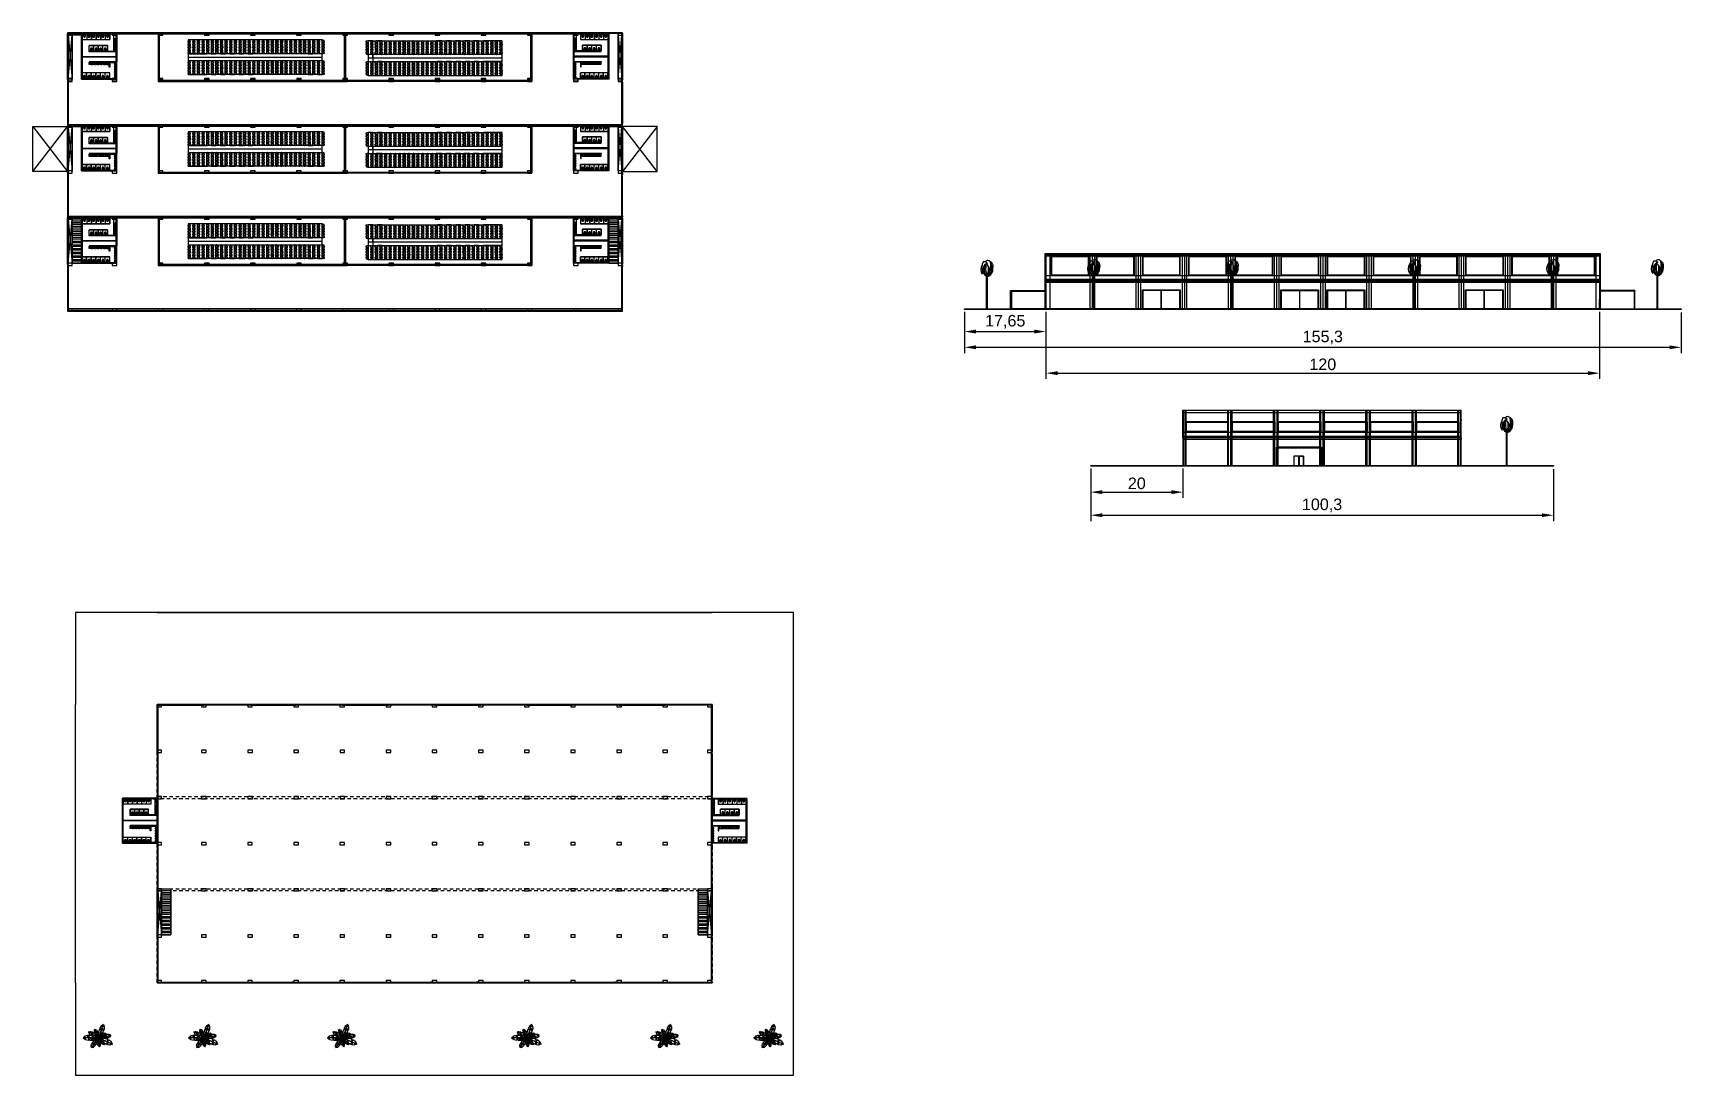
# Model space of a CAD drawing. Header units: millimetres. Extents: x 332 to 5606, y 276 to 1426.
# Drawn here: x 3897.2 to 4254.4, y 588.9 to 814.8 of the extents above; entities that cross this region are included whole.
import ezdxf

# ---------------------------------------------------------------- set-up
doc = ezdxf.new("R2010")
doc.units = ezdxf.units.MM
doc.linetypes.add('JIS_02_0.7', pattern=[1.35, 0.75, -0.6])
doc.layers.add('1VEGETACAO', color=7, linetype='Continuous')
doc.layers.add('PEITORIL', color=5, linetype='Continuous')
doc.styles.get("Standard").update_dxf_attribs({"font": 'arial.ttf'})
doc.dimstyles.new('ISO-25', dxfattribs={"dimtxt": 2.5, "dimasz": 2.5, "dimexe": 1.25, "dimexo": 0.625, "dimtad": 1, "dimtxsty": 'Standard', "dimcen": 2.5, "dimadec": 0, "dimazin": 0, "dimtfac": 1, "dimtmove": 0, "dimatfit": 3, "dimfxl": 1, "dimarcsym": 0})

msp = doc.modelspace()

# ---------------------------------------------------------------- blocks, each defined once
blk = doc.blocks.new('vaso_cx_acoplada_1')
at = {"linetype": 'Continuous'}
for centre in [(-0.11, -0.24), (0.12, -0.24)]:
    blk.add_circle(centre, 0.008, dxfattribs=at)
for centre, radius, start, end in [((-0.11, -0.18), 0.11, 136.5326, 180), ((1.38, -0.2), 1.6, 179.59, 196.6011), ((-0.1, -0.18), 0.11, 136.5326, 164.4946), ((0, -0.21), 0.215, 163.9784, 171.5717), ((-0.2, -0.18), 0.008, 171.5717, 263.6349), ((0, -0.21), 0.215, 171.5717, 179.2851), ((0.01, 1.7), 1.9, 263.6349, 270), ((1.38, -0.2), 1.59, 180.5244, 196.1957), ((-0.25, -0.06), 0.07, 321.8555, 326.3665), ((-0.18, -0.11), 0.01, 95.7172, 146.3665), ((0.01, -1.99), 1.9, 90, 95.7172), ((-0.16, -0.12), 0.0225, 114.5237, 139.2949), ((-0.24, -0.06), 0.07, 321.8555, 326.3665), ((-0.08, -0.63), 0.08, 196.6011, 260.4041), ((-0.07, -0.36), 0.075, 120.5583, 184.2477), ((0.85, -0.29), 1, 184.2477, 200.2598), ((-0.07, -0.62), 0.08, 196.1957, 260.8899), ((-0.06, -0.38), 0.075, 116.109, 182.0289), ((0.66, -0.36), 0.8, 182.0289, 200.9188), ((0.01, -0.49), 0.225, 90, 120.5583), ((0.01, -0.52), 0.225, 90, 116.109), ((-0.06, -0.63), 0.026, 200.2598, 262.5367), ((0.01, -0.12), 0.586, 260.8899, 270), ((0.01, -0.12), 0.6, 260.4041, 270), ((-0.06, -0.63), 0.026, 200.9188, 262.8803), ((0.01, -0.12), 0.546, 262.5367, 270), ((0.03, -0.45), 0.0677, 144.0457, 163.2777), ((0.05, -0.45), 0.0893, 163.2777, 172.1219), ((-0.04, -0.44), 0.00416, 309.4719, 346.4901), ((-0.04, -0.45), 0.00501, 140.0137, 160.5298), ((0.02, -0.46), 0.0636, 167.7779, 198.8244), ((0.02, -0.46), 0.0664, 197.8884, 217.9267), ((0.01, -0.44), 0.0515, 119.7295, 144.0457), ((0.01, -0.47), 0.0536, 217.9267, 242.0063), ((0.01, -0.42), 0.0347, 90, 119.7295), ((0.01, -0.48), 0.0398, 242.0063, 270), ((0.01, -1.99), 1.9, 84.2828, 90), ((0.01, 1.7), 1.9, 270, 276.3651), ((0.01, -0.49), 0.225, 59.4417, 90), ((0.01, -0.52), 0.225, 63.891, 90), ((0.01, -0.42), 0.0347, 60.2705, 90), ((0.01, -0.48), 0.0398, 270, 297.9937), ((0.01, -0.12), 0.546, 270, 277.4633), ((0.01, -0.12), 0.586, 270, 279.1101), ((0.01, -0.12), 0.6, 270, 279.5959), ((0, -0.44), 0.0515, 35.9543, 60.2705), ((0, -0.47), 0.0536, 297.9937, 322.0733), ((-0.02, -0.45), 0.0677, 16.7223, 35.9543), ((-0.01, -0.46), 0.0664, 322.0733, 342.1116), ((-0.04, -0.45), 0.0893, 7.8781, 16.7223), ((0.06, -0.44), 0.00416, 193.5099, 230.5281), ((0.05, -0.45), 0.00501, 19.4702, 39.9863), ((-0.01, -0.46), 0.0636, 341.1756, 12.2221), ((0.07, -0.63), 0.026, 277.1197, 339.0812), ((0.07, -0.63), 0.026, 277.4633, 339.7402), ((-0.65, -0.36), 0.8, 339.0812, 357.9711), ((0.07, -0.38), 0.075, 357.9711, 63.891), ((-0.84, -0.29), 1, 339.7402, 355.7523), ((0.09, -0.62), 0.08, 279.1101, 343.8043), ((0.09, -0.63), 0.08, 279.5959, 343.3989), ((0.08, -0.36), 0.075, 355.7523, 59.4417), ((-1.36, -0.2), 1.59, 343.8043, 359.4756), ((-1.36, -0.2), 1.6, 343.3989, 0.41), ((0.17, -0.12), 0.0225, 40.7051, 65.4763), ((0.25, -0.06), 0.07, 213.6335, 218.1445), ((0.19, -0.11), 0.01, 33.6335, 84.2828), ((0.11, -0.18), 0.11, 15.5054, 43.4674), ((0.26, -0.06), 0.07, 213.6335, 218.1445), ((0.13, -0.18), 0.11, 0, 43.4674), ((0.01, -0.21), 0.215, 8.4283, 16.0216), ((0.22, -0.18), 0.008, 276.3651, 8.4283), ((0.01, -0.21), 0.215, 0.7149, 8.4283)]:
    blk.add_arc(centre, radius, start, end, dxfattribs=at)
blk = doc.blocks.new('mictorio')
for p, q in [((-0.21, 0), (0.21, 0)), ((-0.22, -0.01), (-0.2, -0.24)), ((-0.17, -0.19), (-0.16, -0.24)), ((-0.14, -0.16), (0.14, -0.16)), ((0.17, -0.19), (0.16, -0.24)), ((0.22, -0.01), (0.2, -0.24))]:
    blk.add_line(p, q)
for centre, radius in [((-0.03, -0.2), 0.0107), ((-0.03, -0.23), 0.0107), ((0, -0.07), 0.0286), ((0, -0.07), 0.0143), ((0, -0.18), 0.0107), ((0, -0.24), 0.0107), ((0.03, -0.2), 0.0107), ((0.03, -0.23), 0.0107)]:
    blk.add_circle(centre, radius)
for centre, radius, start, end in [((-0.21, -0.01), 0.00716, 90, 184.572), ((0.21, -0.01), 0.00716, 355.428, 90), ((-0.13, -0.23), 0.0737, 108.6318, 194.8504), ((0, -0.19), 0.209, 195.6529, 344.3471), ((-0.14, -0.19), 0.0286, 90, 187.7652), ((0, -0.18), 0.174, 198.6893, 341.3107), ((0.14, -0.19), 0.0286, 352.2348, 90), ((0.13, -0.23), 0.0737, 345.1496, 71.3682)]:
    blk.add_arc(centre, radius, start, end)
blk = doc.blocks.new('lavatorio_66x45')
blk.add_lwpolyline([(-0.28, -0.03, -0.247757), (-0.23, 0), (0, 0), (0.23, 0, -0.247757), (0.28, -0.03, -0.523187), (0.13, -0.44, -0.064231), (0, -0.45, -0.064231), (-0.13, -0.44, -0.523187)], format="xyb", close=True)
for points in [[(0.12, -0.41, 0.331039), (0.3, -0.19, 0.428943), (0.22, -0.11), (0, -0.11), (-0.22, -0.11, 0.428943), (-0.3, -0.19, 0.331039), (-0.12, -0.41)], [(-0.28, -0.05, -0.019603), (-0.27, -0.04, -0.247757), (-0.23, -0.01), (0.23, -0.01, -0.247757), (0.27, -0.04, -0.019603), (0.28, -0.05, -0.064281)]]:
    blk.add_lwpolyline(points, format="xyb")
for centre, radius in [((-0.07, -0.05), 0.0234), ((0, -0.19), 0.03), ((0, -0.05), 0.0234), ((0.07, -0.05), 0.0234)]:
    blk.add_circle(centre, radius)
for start, end in [(253.4907, 270), (270, 286.5093)]:
    blk.add_arc((0, 0.05), 0.477, start, end)
blk = doc.blocks.new('Cadeira-Auditório-P1')
blk.add_line((0, 0.09), (-0.19, 0.09))
for points in [[(-0.23, 0.05), (-0.3, -0.2, 0.19305), (-0.29, -0.23), (-0.24, -0.33, 0.271204), (-0.19, -0.36), (0, -0.36)], [(-0.21, 0.04), (-0.27, -0.2, 0.19305), (-0.27, -0.22), (-0.19, -0.36, 0.221086)], [(0, 0.09), (-0.19, 0.09, 0.342369), (-0.23, 0.05)], [(0, 0.06), (-0.19, 0.06, 0.342369), (-0.21, 0.04, 0.342369)], [(0, 0.09), (0.19, 0.09, -0.342369), (0.24, 0.05)], [(0, 0.06), (0.19, 0.06, -0.342369), (0.21, 0.04, -0.342369)], [(0.24, 0.05), (0.3, -0.2, -0.19305), (0.29, -0.23), (0.24, -0.33, -0.271204), (0.19, -0.36), (0, -0.36)], [(0.21, 0.04), (0.27, -0.2, -0.19305), (0.27, -0.22), (0.19, -0.36, -0.271204)]]:
    blk.add_lwpolyline(points, format="xyb")
for points in [[(-0.15, 0), (0.14, 0)], [(-0.01, 0), (-0.15, 0)]]:
    blk.add_lwpolyline(points)
blk = doc.blocks.new('*D96')
at = {"color": 0, "lineweight": -2, "transparency": 16777216}
for p, q in [((4099.11, 754.33), (4099.11, 745.36)), ((4254.41, 754.18), (4254.41, 745.36)), ((4101.61, 746.61), (4251.91, 746.61))]:
    blk.add_line(p, q, dxfattribs=at)
at = {"color": 0, "transparency": 16777216}
for points in [[(4101.61, 747.03), (4101.61, 746.19), (4099.11, 746.61)], [(4251.91, 747.03), (4251.91, 746.19), (4254.41, 746.61)]]:
    blk.add_solid(points, dxfattribs=at)
at = {"layer": 'Defpoints', "color": 0, "transparency": 16777216}
for p in [(4099.11, 754.96), (4254.41, 754.81), (4254.41, 746.61)]:
    blk.add_point(p, dxfattribs=at)
at = {"color": 0, "transparency": 16777216, "insert": (4176.76, 748.74), "char_height": 2.5, "attachment_point": 5}
blk.add_mtext('155,3', dxfattribs=at)
blk = doc.blocks.new('*D97')
at = {"color": 0, "lineweight": -2, "transparency": 16777216}
for p, q in [((4126.45, 720.36), (4126.45, 708.96)), ((4226.75, 720.21), (4226.75, 708.96)), ((4128.95, 710.21), (4224.25, 710.21))]:
    blk.add_line(p, q, dxfattribs=at)
at = {"color": 0, "transparency": 16777216}
for points in [[(4128.95, 710.63), (4128.95, 709.8), (4126.45, 710.21)], [(4224.25, 710.63), (4224.25, 709.8), (4226.75, 710.21)]]:
    blk.add_solid(points, dxfattribs=at)
at = {"layer": 'Defpoints', "color": 0, "transparency": 16777216}
for p in [(4126.45, 720.98), (4226.75, 720.83), (4226.75, 710.21)]:
    blk.add_point(p, dxfattribs=at)
at = {"color": 0, "transparency": 16777216, "insert": (4176.6, 712.34), "char_height": 2.5, "attachment_point": 5}
blk.add_mtext('100,3', dxfattribs=at)
blk = doc.blocks.new('*D98')
at = {"color": 0, "lineweight": -2, "transparency": 16777216}
for p, q in [((4126.45, 720.21), (4126.45, 713.96)), ((4146.45, 720.36), (4146.45, 713.96)), ((4128.95, 715.21), (4143.95, 715.21))]:
    blk.add_line(p, q, dxfattribs=at)
at = {"color": 0, "transparency": 16777216}
for points in [[(4128.95, 715.63), (4128.95, 714.8), (4126.45, 715.21)], [(4143.95, 715.63), (4143.95, 714.8), (4146.45, 715.21)]]:
    blk.add_solid(points, dxfattribs=at)
at = {"layer": 'Defpoints', "color": 0, "transparency": 16777216}
for p in [(4126.45, 720.83), (4146.45, 720.98), (4146.45, 715.21)]:
    blk.add_point(p, dxfattribs=at)
at = {"color": 0, "transparency": 16777216, "insert": (4136.45, 717.11), "char_height": 2.5, "attachment_point": 5}
blk.add_mtext('20', dxfattribs=at)
blk = doc.blocks.new('*D99')
at = {"color": 0, "lineweight": -2, "transparency": 16777216}
for p, q in [((4099.11, 754.33), (4099.11, 748.77)), ((4116.76, 754.33), (4116.76, 748.77)), ((4101.61, 750.02), (4114.26, 750.02))]:
    blk.add_line(p, q, dxfattribs=at)
at = {"color": 0, "transparency": 16777216}
for points in [[(4101.61, 750.44), (4101.61, 749.61), (4099.11, 750.02)], [(4114.26, 750.44), (4114.26, 749.61), (4116.76, 750.02)]]:
    blk.add_solid(points, dxfattribs=at)
at = {"layer": 'Defpoints', "color": 0, "transparency": 16777216}
for p in [(4099.11, 754.96), (4116.76, 754.96), (4116.76, 750.02)]:
    blk.add_point(p, dxfattribs=at)
at = {"color": 0, "transparency": 16777216, "insert": (4107.93, 752.15), "char_height": 2.5, "attachment_point": 5}
blk.add_mtext('17,65', dxfattribs=at)
blk = doc.blocks.new('3DLF-P1')
at = {"color": 84}
blk.add_line((-1, 0, 0.2), (0, 0, 0.2), dxfattribs=at)
for points in [[(-19.4, 0, -5.3), (-17.1, 2, -2), (-17.1, 0, -1.4), (-19.4, 0, -5.3)], [(-19.4, 0, -5.3), (-17.1, -2, -2), (-17.1, 0, -1.4), (-19.4, 0, -5.3)], [(-17.1, 0, -1.4), (-17, 2.2, -1.5), (-13.9, 3.2, 0.1), (-13.6, 0, 0.6)], [(-17.1, 0, -1.4), (-16.8, -2.2, -1.4), (-12.4, -3, 1), (-12.3, 0, 1.4)], [(-13.6, 0, 0.6), (-13.5, 3.2, 0.4), (-12.4, 3.2, 1), (-12.3, 0, 1.4)], [(-12.3, 0, 1.4), (-12.1, 3.1, 2.2), (-7.8, 3.1, 2.2), (-7.8, 0, 1.4)]]:
    blk.add_3dface(points, dxfattribs=at)
for points, invisible_edges in [([(-12.3, 0, 1.4), (-12.1, -1.2, 1.7), (-11.8, -1.2, 1.7), (-11.8, 0, 1.4)], 4), ([(-11.8, 0, 1.4), (-11.8, -1.2, 1.7), (-11.3, -2.9, 2.2), (-11.3, 0, 1.4)], 5), ([(-11.3, 0, 1.4), (-11.3, -2.9, 2.2), (-8.1, -2.9, 2.2), (-7.8, -1.9, 1.9)], 9), ([(-11.3, 0, 1.4), (-7.8, 0, 1.4), (-7.8, -1.9, 1.9)], 10), ([(-7.9, 0, 1.4), (-7.3, 3.2, 1.9), (-3.9, 2.2, 1.1), (-3.9, 0, 0.7)], 4), ([(-7.9, 0, 1.4), (-7.8, -2, 1.7), (-7.5, -3, 1.9), (-3.9, -2, 1)], 9), ([(-7.9, 0, 1.4), (-3.9, -2, 1), (-1.2, -0.5, 0.3), (-1, 0, 0.2)], 1), ([(-3.9, 0, 0.7), (-3.9, 2.2, 1.1), (-1.2, 0.7, 0.3)], 9), ([(-3.9, 0, 0.7), (-1.2, 0.7, 0.3), (-1, 0, 0.2)], 1)]:
    blk.add_3dface(points, dxfattribs=dict(at, invisible_edges=invisible_edges))
blk = doc.blocks.new('PALMEIRA')
at = {"color": 252}
blk.add_circle((0, 0), 0.0227, dxfattribs=at)
at = {"color": 84, "xscale": 0.03750000000000001, "yscale": 0.03750000000000001, "zscale": 0.03750000000000001}
blk.add_blockref('3DLF-P1', (0, 0, 1.635), dxfattribs=at)
at = {"color": 84}
for p, xscale, yscale, zscale, rotation in [((0, 0, 1.69), 0.028125, 0.028125, 0.028125, 329.9999999999999), ((0, 0, 1.827), 0.028125, 0.028125, 0.028125, 329.9999999999999), ((0, 0.009, 1.755), 0.03000000000000001, 0.03000000000000001, 0.03000000000000001, 55), ((0, 0, 1.939), 0.01875000000000001, 0.01875000000000001, 0.01875000000000001, 15), ((0, 0, 1.911), 0.0225, 0.0225, 0.0225, 295.1447856306789), ((0, 0, 1.709), 0.03375, 0.03375, 0.03375, 250), ((0, 0, 1.912), 0.0225, 0.0225, 0.0225, 95), ((0, 0, 1.659), 0.03750000000000001, 0.03750000000000001, 0.03750000000000001, 155), ((0, 0, 1.874), 0.020625, 0.020625, 0.020625, 210), ((0, 0, 1.805), 0.03000000000000001, 0.03000000000000001, 0.03000000000000001, 190)]:
    blk.add_blockref('3DLF-P1', p, dxfattribs=dict(at, xscale=xscale, yscale=yscale, zscale=zscale, rotation=rotation))
at = {"color": 84, "extrusion": (0.721942, -0.193444, 0.664364), "xscale": 0.009375000000000001, "yscale": 0.009375000000000001, "zscale": 0.009375000000000001, "rotation": 257.2160735877907}
blk.add_blockref('3DLF-P1', (0, 1.455, 1.293), dxfattribs=at)
at = {"color": 56}
for p, xscale, yscale, zscale, rotation in [((0, 0, 1.696), 0.0225, 0.0225, 0.0225, 130.2363583092738), ((0, 0, 1.834), 0.015, 0.015, 0.015, 113.1985905136482), ((0, 0, 1.946), 0.01125, 0.01125, 0.01125, 230.1944289077348)]:
    blk.add_blockref('3DLF-P1', p, dxfattribs=dict(at, xscale=xscale, yscale=yscale, zscale=zscale, rotation=rotation))
at = {"color": 84, "extrusion": (-0.657265, 0.176114, 0.732793), "xscale": 0.009375000000000001, "yscale": 0.009375000000000001, "zscale": 0.009375000000000001, "rotation": 254.1723377001319}
blk.add_blockref('3DLF-P1', (0.005, 1.325, 1.426), dxfattribs=at)
blk = doc.blocks.new('palmeira2')
at = {"layer": '1VEGETACAO'}
for p, q in [((-0.2, 7.16), (-0.2, 7.78)), ((0, 7.37), (0, 7.6)), ((0, 0), (0, 7.17)), ((-0.2, 0), (-0.2, 7.12))]:
    blk.add_line(p, q, dxfattribs=at)
for centre, radius, start, end in [((0.21, 8.69), 1.7, 144.9595, 216.99), ((0.83, 9.3), 2.05, 150.4477, 217.1804), ((0.62, 8.75), 1.76, 179.1669, 240.5967), ((3.92, 7.25), 5.09, 166.449, 175.2925), ((0.38, 8.76), 1.37, 108.4273, 210.4606), ((3.92, 7.25), 5.09, 149.1749, 164.4632), ((-0.73, 9.37), 0.966, 45.5495, 103.4023), ((-0.95, 10.31), 0, 26.8046, 0), ((-0.8, 8.06), 0, 254.3609, 0), ((1.87, 8.69), 2.58, 152.9637, 214.9325), ((0.05, 9.91), 0.701, 32.1984, 144.3146), ((2.62, 8.94), 3.05, 162.1846, 208.9024), ((-1.24, 8.52), 1.66, 344.0325, 57.749), ((-1.72, 8.79), 2.23, 311.2961, 344.5475), ((-0.49, 8.75), 1.66, 278.4034, 298.9246), ((-3.61, 8.83), 3.82, 339.0755, 8.701), ((-0.05, 7.46), 0, 237.8047, 0), ((-1.28, 8.64), 2.09, 319.0075, 17.5157), ((-3.98, 8.32), 4.41, 346.1557, 358.7288), ((0.3, 7.26), 0, 98.015, 0), ((-2.39, 9.56), 3.12, 331.2033, 13.273), ((0.35, 8.06), 0.0042, 151.2033, 28.7967), ((-0.49, 8.75), 1.66, 300.6877, 4.6601), ((-0.03, 9.32), 1.26, 313.8995, 70.0715), ((0.64, 10.28), 0.00435, 147.8016, 32.1984), ((-1.15, 9.1), 2.11, 341.1302, 30.5947)]:
    blk.add_arc(centre, radius, start, end, dxfattribs=at)
blk = doc.blocks.new('*D100')
at = {"color": 0, "lineweight": -2, "transparency": 16777216}
for p, q in [((4116.76, 754.33), (4116.76, 739.76)), ((4236.76, 754.33), (4236.76, 739.76)), ((4119.26, 741.01), (4234.26, 741.01))]:
    blk.add_line(p, q, dxfattribs=at)
at = {"color": 0, "transparency": 16777216}
for points in [[(4119.26, 741.42), (4119.26, 740.59), (4116.76, 741.01)], [(4234.26, 741.42), (4234.26, 740.59), (4236.76, 741.01)]]:
    blk.add_solid(points, dxfattribs=at)
at = {"layer": 'Defpoints', "color": 0, "transparency": 16777216}
for p in [(4116.76, 754.96), (4236.76, 754.96), (4236.76, 741.01)]:
    blk.add_point(p, dxfattribs=at)
at = {"color": 0, "transparency": 16777216, "insert": (4176.76, 742.91), "char_height": 2.5, "attachment_point": 5}
blk.add_mtext('120', dxfattribs=at)
blk = doc.blocks.new('PORTA')
for p, q in [((-0.09, 0), (-0.09, -2.1)), ((-0.06, 0), (-0.06, -2.1))]:
    blk.add_line(p, q)
at = {"layer": 'PEITORIL'}
for p, q in [((-0.15, 0), (-0.15, -2.1)), ((0, 0), (0, -2.1))]:
    blk.add_line(p, q, dxfattribs=at)

# ---------------------------------------------------------------- dimensions: what is measured, and where the dimension line sits
at = {"color": 1}
for base, p1, p2, picture, middle in [((4254.405, 746.61), (4099.105, 754.955), (4254.405, 754.805), '*D96', (4176.755, 748.737)), ((4116.755, 750.023), (4099.105, 754.955), (4116.755, 754.955), '*D99', (4107.93, 752.151)), ((4226.75, 710.215), (4126.45, 720.982), (4226.75, 720.832), '*D97', (4176.6, 712.342)), ((4146.45, 715.213), (4126.45, 720.832), (4146.45, 720.982), '*D98', (4136.45, 717.114))]:
    dim = msp.add_linear_dim(base=base, p1=p1, p2=p2, dimstyle='ISO-25', dxfattribs=at)
    dim.commit()
    dim.dimension.update_dxf_attribs({"geometry": picture, "text_midpoint": middle})
dim = msp.add_linear_dim(base=(4236.755, 741.007), p1=(4116.755, 754.955), p2=(4236.755, 754.955), dimstyle='ISO-25')
dim.commit()
dim.dimension.update_dxf_attribs({"geometry": '*D100', "text_midpoint": (4176.755, 742.908)})

# ---------------------------------------------------------------- linework, layer by layer
for p, q in [((3905.695, 814.755), (3904.695, 814.755)), ((3904.695, 814.755), (3904.695, 814.255)), ((4025.002, 814.755), (3904.702, 814.755)), ((3904.702, 814.755), (3904.702, 754.455)), ((3905.702, 814.755), (3904.702, 814.755)), ((3904.702, 804.605), (3904.702, 814.605)), ((3904.702, 814.605), (3904.852, 814.605)), ((3904.852, 814.605), (3904.852, 814.755)), ((4024.852, 814.605), (3904.852, 814.605)), ((3904.852, 814.605), (3904.852, 754.605)), ((3904.852, 814.605), (3914.852, 814.605)), ((3905.695, 814.255), (3905.695, 814.755)), ((3905.702, 814.255), (3905.702, 814.755)), ((3905.702, 804.755), (3905.702, 814.755)), ((3905.702, 814.755), (3907.702, 814.755)), ((3907.702, 814.755), (3907.702, 814.255)), ((3907.702, 804.755), (3907.702, 814.755)), ((3915.352, 814.755), (3914.352, 814.755)), ((3914.352, 814.755), (3914.352, 814.255)), ((3915.359, 814.755), (3914.359, 814.755)), ((3914.359, 814.755), (3914.359, 814.255)), ((3914.852, 814.605), (3914.852, 814.755)), ((3914.852, 814.755), (3924.852, 814.755)), ((3915.352, 814.255), (3915.352, 814.755)), ((3915.359, 814.255), (3915.359, 814.755)), ((3925.352, 814.755), (3924.352, 814.755)), ((3924.352, 814.755), (3924.352, 814.255)), ((3925.359, 814.755), (3924.359, 814.755)), ((3924.359, 814.755), (3924.359, 814.255)), ((3924.852, 814.755), (3924.852, 814.605)), ((3924.852, 814.605), (3934.852, 814.605)), ((3925.352, 814.255), (3925.352, 814.755)), ((3925.359, 814.255), (3925.359, 814.755)), ((3935.352, 814.755), (3934.352, 814.755)), ((3934.352, 814.755), (3934.352, 814.255)), ((3935.359, 814.755), (3934.359, 814.755)), ((3934.359, 814.755), (3934.359, 814.255)), ((3934.852, 814.605), (3934.852, 814.755)), ((3934.852, 814.755), (3944.852, 814.755)), ((3935.352, 814.255), (3935.352, 814.755)), ((3935.359, 814.255), (3935.359, 814.755)), ((3945.352, 814.755), (3944.352, 814.755)), ((3944.352, 814.755), (3944.352, 814.255)), ((3945.359, 814.755), (3944.359, 814.755)), ((3944.359, 814.755), (3944.359, 814.255)), ((3944.852, 814.755), (3944.852, 814.605)), ((3944.852, 814.605), (3954.852, 814.605)), ((3945.352, 814.255), (3945.352, 814.755)), ((3945.359, 814.255), (3945.359, 814.755)), ((3955.352, 814.755), (3954.352, 814.755)), ((3954.352, 814.755), (3954.352, 814.255)), ((3955.359, 814.755), (3954.359, 814.755)), ((3954.359, 814.755), (3954.359, 814.255)), ((3954.852, 814.605), (3954.852, 814.755)), ((3954.852, 814.755), (3964.852, 814.755)), ((3955.352, 814.255), (3955.352, 814.755)), ((3955.359, 814.255), (3955.359, 814.755)), ((3965.352, 814.755), (3964.352, 814.755)), ((3964.352, 814.755), (3964.352, 814.255)), ((3965.359, 814.755), (3964.359, 814.755)), ((3964.359, 814.755), (3964.359, 814.255)), ((3964.852, 814.755), (3964.852, 814.605)), ((3964.852, 814.605), (3974.852, 814.605)), ((3965.352, 814.255), (3965.352, 814.755)), ((3965.359, 814.255), (3965.359, 814.755)), ((3975.352, 814.755), (3974.352, 814.755)), ((3974.352, 814.755), (3974.352, 814.255)), ((3975.359, 814.755), (3974.359, 814.755)), ((3974.359, 814.755), (3974.359, 814.255)), ((3974.852, 814.605), (3974.852, 814.755)), ((3974.852, 814.755), (3984.852, 814.755)), ((3975.352, 814.255), (3975.352, 814.755)), ((3975.359, 814.255), (3975.359, 814.755)), ((3985.352, 814.755), (3984.352, 814.755)), ((3984.352, 814.755), (3984.352, 814.255)), ((3985.359, 814.755), (3984.359, 814.755)), ((3984.359, 814.755), (3984.359, 814.255)), ((3984.852, 814.755), (3984.852, 814.605)), ((3984.852, 814.605), (3994.852, 814.605)), ((3985.352, 814.255), (3985.352, 814.755)), ((3985.359, 814.255), (3985.359, 814.755)), ((3995.352, 814.755), (3994.352, 814.755)), ((3994.352, 814.755), (3994.352, 814.255)), ((3995.359, 814.755), (3994.359, 814.755)), ((3994.359, 814.755), (3994.359, 814.255)), ((3994.852, 814.605), (3994.852, 814.755)), ((3994.852, 814.755), (4004.852, 814.755)), ((3995.352, 814.255), (3995.352, 814.755)), ((3995.359, 814.255), (3995.359, 814.755)), ((4005.352, 814.755), (4004.352, 814.755)), ((4004.352, 814.755), (4004.352, 814.255)), ((4005.359, 814.755), (4004.359, 814.755)), ((4004.359, 814.755), (4004.359, 814.255)), ((4004.852, 814.755), (4004.852, 814.605)), ((4004.852, 814.605), (4014.852, 814.605)), ((4005.352, 814.255), (4005.352, 814.755)), ((4005.359, 814.255), (4005.359, 814.755)), ((4015.352, 814.755), (4014.352, 814.755)), ((4014.352, 814.755), (4014.352, 814.255)), ((4015.359, 814.755), (4014.359, 814.755)), ((4014.359, 814.755), (4014.359, 814.255)), ((4014.852, 814.605), (4014.852, 814.755)), ((4014.852, 814.755), (4024.852, 814.755)), ((4015.352, 814.255), (4015.352, 814.755)), ((4015.359, 814.255), (4015.359, 814.755)), ((4022.012, 804.755), (4022.012, 814.755)), ((4022.012, 814.755), (4024.012, 814.755)), ((4022.012, 814.755), (4022.012, 814.355)), ((4025.005, 814.755), (4024.005, 814.755)), ((4024.005, 814.755), (4024.005, 814.255)), ((4025.012, 814.755), (4024.012, 814.755)), ((4024.012, 814.755), (4024.012, 814.255)), ((4024.852, 814.755), (4024.852, 814.605)), ((4024.852, 754.605), (4024.852, 814.605)), ((4024.852, 814.605), (4025.002, 814.605)), ((4025.002, 754.455), (4025.002, 814.755)), ((4025.002, 814.755), (4025.005, 814.755)), ((4025.002, 814.605), (4025.002, 804.605)), ((4025.002, 804.605), (4025.002, 814.605)), ((4025.002, 814.605), (4025.002, 804.605)), ((4025.002, 814.605), (4025.005, 814.605)), ((4025.005, 814.255), (4025.005, 814.755)), ((3904.695, 814.255), (3905.695, 814.255)), ((3904.702, 814.255), (3905.702, 814.255)), ((3904.852, 814.055), (3904.702, 814.055)), ((3904.702, 814.055), (3904.777, 814.055)), ((3904.852, 814.255), (3904.852, 814.055)), ((3904.852, 814.255), (3905.702, 814.255)), ((3905.702, 814.355), (3907.702, 814.355)), ((3905.702, 814.355), (3905.702, 813.955)), ((3905.702, 813.955), (3905.702, 813.555)), ((3905.702, 813.155), (3905.702, 812.755)), ((3905.702, 812.355), (3905.702, 811.955)), ((3905.702, 811.555), (3905.702, 811.155)), ((3907.702, 813.555), (3907.702, 813.155)), ((3907.702, 812.755), (3907.702, 812.355)), ((3907.702, 811.955), (3907.702, 811.555)), ((3907.702, 811.155), (3907.702, 810.755)), ((3914.352, 814.255), (3915.352, 814.255)), ((3914.359, 814.255), (3915.359, 814.255)), ((3924.352, 814.255), (3925.352, 814.255)), ((3924.359, 814.255), (3925.359, 814.255)), ((3934.352, 814.255), (3935.352, 814.255)), ((3934.359, 814.255), (3935.359, 814.255)), ((3944.352, 814.255), (3945.352, 814.255)), ((3944.359, 814.255), (3945.359, 814.255)), ((3954.352, 814.255), (3955.352, 814.255)), ((3954.359, 814.255), (3955.359, 814.255)), ((3964.352, 814.255), (3965.352, 814.255)), ((3964.359, 814.255), (3965.359, 814.255)), ((3974.352, 814.255), (3975.352, 814.255)), ((3974.359, 814.255), (3975.359, 814.255)), ((3984.352, 814.255), (3985.352, 814.255)), ((3984.359, 814.255), (3985.359, 814.255)), ((3994.352, 814.255), (3995.352, 814.255)), ((3994.359, 814.255), (3995.359, 814.255)), ((4004.352, 814.255), (4005.352, 814.255)), ((4004.359, 814.255), (4005.359, 814.255)), ((4014.352, 814.255), (4015.352, 814.255)), ((4014.359, 814.255), (4015.359, 814.255)), ((4022.012, 814.355), (4022.012, 813.955)), ((4022.012, 813.955), (4022.012, 813.555)), ((4022.012, 813.155), (4022.012, 812.755)), ((4022.012, 812.355), (4022.012, 811.955)), ((4022.012, 811.555), (4022.012, 811.155)), ((4024.005, 814.255), (4025.005, 814.255)), ((4024.012, 813.555), (4024.012, 813.155)), ((4024.012, 812.755), (4024.012, 812.355)), ((4024.012, 811.955), (4024.012, 811.555)), ((4024.012, 811.155), (4024.012, 810.755)), ((4024.852, 814.255), (4024.927, 814.255)), ((4024.852, 814.055), (4024.852, 805.055)), ((4025.002, 814.255), (4025.002, 814.055)), ((3905.702, 810.755), (3905.702, 810.355)), ((3905.702, 809.955), (3905.702, 809.555)), ((3905.702, 809.155), (3905.702, 808.755)), ((3905.702, 808.355), (3905.702, 807.955)), ((3905.702, 807.555), (3905.702, 807.155)), ((3907.702, 810.355), (3907.702, 809.955)), ((3907.702, 809.555), (3907.702, 809.155)), ((3907.702, 808.755), (3907.702, 808.355)), ((3907.702, 807.955), (3907.702, 807.555)), ((4022.012, 810.755), (4022.012, 810.355)), ((4022.012, 809.955), (4022.012, 809.555)), ((4022.012, 809.155), (4022.012, 808.755)), ((4022.012, 808.355), (4022.012, 807.955)), ((4022.012, 807.555), (4022.012, 807.155)), ((4024.012, 810.355), (4024.012, 809.955)), ((4024.012, 809.555), (4024.012, 809.155)), ((4024.012, 808.755), (4024.012, 808.355)), ((4024.012, 807.955), (4024.012, 807.555)), ((3905.702, 804.855), (3904.702, 804.855)), ((3904.702, 804.855), (3904.702, 804.355)), ((3905.702, 804.755), (3904.702, 804.755)), ((3904.852, 804.605), (3904.702, 804.605)), ((3904.702, 804.355), (3905.702, 804.355)), ((3904.702, 804.255), (3905.702, 804.255)), ((3904.852, 794.605), (3904.852, 804.605)), ((3905.702, 806.755), (3905.702, 806.355)), ((3905.702, 805.955), (3905.702, 805.555)), ((3905.702, 805.155), (3905.702, 804.755)), ((3905.702, 804.355), (3905.702, 804.855)), ((3905.702, 804.255), (3905.702, 804.755)), ((3907.702, 807.155), (3907.702, 806.755)), ((3907.702, 806.355), (3907.702, 805.955)), ((3907.702, 805.555), (3907.702, 805.155)), ((3915.359, 804.855), (3914.359, 804.855)), ((3914.359, 804.855), (3914.359, 804.355)), ((3915.359, 804.755), (3914.359, 804.755)), ((3914.359, 804.755), (3914.359, 804.255)), ((3914.359, 804.355), (3915.359, 804.355)), ((3914.359, 804.255), (3915.359, 804.255)), ((3915.359, 804.355), (3915.359, 804.855)), ((3915.359, 804.255), (3915.359, 804.755)), ((3925.359, 804.855), (3924.359, 804.855)), ((3924.359, 804.855), (3924.359, 804.355)), ((3925.359, 804.755), (3924.359, 804.755)), ((3924.359, 804.755), (3924.359, 804.255)), ((3924.359, 804.355), (3925.359, 804.355)), ((3924.359, 804.255), (3925.359, 804.255)), ((3925.359, 804.355), (3925.359, 804.855)), ((3925.359, 804.255), (3925.359, 804.755)), ((3935.359, 804.855), (3934.359, 804.855)), ((3934.359, 804.855), (3934.359, 804.355)), ((3935.359, 804.755), (3934.359, 804.755)), ((3934.359, 804.755), (3934.359, 804.255)), ((3934.359, 804.355), (3935.359, 804.355)), ((3934.359, 804.255), (3935.359, 804.255)), ((3935.359, 804.355), (3935.359, 804.855)), ((3935.359, 804.255), (3935.359, 804.755)), ((3945.359, 804.855), (3944.359, 804.855)), ((3944.359, 804.855), (3944.359, 804.355)), ((3945.359, 804.755), (3944.359, 804.755)), ((3944.359, 804.755), (3944.359, 804.255)), ((3944.359, 804.355), (3945.359, 804.355)), ((3944.359, 804.255), (3945.359, 804.255)), ((3945.359, 804.355), (3945.359, 804.855)), ((3945.359, 804.255), (3945.359, 804.755)), ((3955.359, 804.855), (3954.359, 804.855)), ((3954.359, 804.855), (3954.359, 804.355)), ((3955.359, 804.755), (3954.359, 804.755)), ((3954.359, 804.755), (3954.359, 804.255)), ((3954.359, 804.355), (3955.359, 804.355)), ((3954.359, 804.255), (3955.359, 804.255)), ((3955.359, 804.355), (3955.359, 804.855)), ((3955.359, 804.255), (3955.359, 804.755)), ((3965.359, 804.855), (3964.359, 804.855)), ((3964.359, 804.855), (3964.359, 804.355)), ((3965.359, 804.755), (3964.359, 804.755)), ((3964.359, 804.755), (3964.359, 804.255)), ((3964.359, 804.355), (3965.359, 804.355)), ((3964.359, 804.255), (3965.359, 804.255)), ((3965.359, 804.355), (3965.359, 804.855)), ((3965.359, 804.255), (3965.359, 804.755)), ((3975.359, 804.855), (3974.359, 804.855)), ((3974.359, 804.855), (3974.359, 804.355)), ((3975.359, 804.755), (3974.359, 804.755)), ((3974.359, 804.755), (3974.359, 804.255)), ((3974.359, 804.355), (3975.359, 804.355)), ((3974.359, 804.255), (3975.359, 804.255)), ((3975.359, 804.355), (3975.359, 804.855)), ((3975.359, 804.255), (3975.359, 804.755)), ((3985.359, 804.855), (3984.359, 804.855)), ((3984.359, 804.855), (3984.359, 804.355)), ((3985.359, 804.755), (3984.359, 804.755)), ((3984.359, 804.755), (3984.359, 804.255)), ((3984.359, 804.355), (3985.359, 804.355)), ((3984.359, 804.255), (3985.359, 804.255)), ((3985.359, 804.355), (3985.359, 804.855)), ((3985.359, 804.255), (3985.359, 804.755)), ((3995.359, 804.855), (3994.359, 804.855)), ((3994.359, 804.855), (3994.359, 804.355)), ((3995.359, 804.755), (3994.359, 804.755)), ((3994.359, 804.755), (3994.359, 804.255)), ((3994.359, 804.355), (3995.359, 804.355)), ((3994.359, 804.255), (3995.359, 804.255)), ((3995.359, 804.355), (3995.359, 804.855)), ((3995.359, 804.255), (3995.359, 804.755)), ((4005.359, 804.855), (4004.359, 804.855)), ((4004.359, 804.855), (4004.359, 804.355)), ((4005.359, 804.755), (4004.359, 804.755)), ((4004.359, 804.755), (4004.359, 804.255)), ((4004.359, 804.355), (4005.359, 804.355)), ((4004.359, 804.255), (4005.359, 804.255)), ((4005.359, 804.355), (4005.359, 804.855)), ((4005.359, 804.255), (4005.359, 804.755)), ((4015.359, 804.855), (4014.359, 804.855)), ((4014.359, 804.855), (4014.359, 804.355)), ((4015.359, 804.755), (4014.359, 804.755)), ((4014.359, 804.755), (4014.359, 804.255)), ((4014.359, 804.355), (4015.359, 804.355)), ((4014.359, 804.255), (4015.359, 804.255)), ((4015.359, 804.355), (4015.359, 804.855)), ((4015.359, 804.255), (4015.359, 804.755)), ((4022.012, 806.755), (4022.012, 806.355)), ((4022.012, 805.955), (4022.012, 805.555)), ((4022.012, 805.155), (4022.012, 804.755)), ((4024.012, 807.155), (4024.012, 806.755)), ((4024.012, 806.355), (4024.012, 805.955)), ((4024.012, 805.555), (4024.012, 805.155)), ((4025.012, 804.855), (4024.012, 804.855)), ((4024.012, 804.855), (4024.012, 804.355)), ((4025.012, 804.755), (4024.012, 804.755)), ((4024.012, 804.755), (4024.012, 804.255)), ((4024.012, 804.355), (4025.012, 804.355)), ((4024.012, 804.255), (4025.012, 804.255)), ((4024.852, 804.855), (4025.012, 804.855)), ((4025.002, 804.605), (4024.852, 804.605)), ((4024.852, 804.605), (4024.852, 794.605)), ((4024.852, 804.355), (4024.852, 804.105)), ((4024.852, 804.355), (4025.012, 804.355)), ((4024.927, 804.855), (4024.927, 804.355)), ((4025.002, 804.105), (4025.002, 795.105)), ((4025.012, 804.355), (4025.012, 804.855)), ((3905.702, 794.855), (3904.702, 794.855)), ((3904.702, 794.855), (3904.702, 794.355)), ((3905.702, 794.855), (3904.702, 794.855)), ((3904.702, 784.605), (3904.702, 794.605)), ((3904.702, 794.605), (3904.852, 794.605)), ((3904.702, 794.355), (3905.702, 794.355)), ((3904.702, 794.355), (3905.702, 794.355)), ((3904.852, 794.355), (3905.702, 794.355)), ((3905.702, 794.355), (3905.702, 794.855)), ((3905.702, 794.355), (3905.702, 794.855)), ((3905.702, 784.855), (3905.702, 794.855)), ((3905.702, 794.855), (3907.702, 794.855)), ((3905.702, 794.455), (3907.702, 794.455)), ((3905.702, 794.455), (3905.702, 794.055)), ((3905.702, 794.055), (3905.702, 793.655)), ((3905.702, 793.255), (3905.702, 792.855)), ((3907.702, 794.855), (3907.702, 794.355)), ((3907.702, 784.855), (3907.702, 794.855)), ((3907.702, 793.655), (3907.702, 793.255)), ((3915.359, 794.855), (3914.359, 794.855)), ((3914.359, 794.855), (3914.359, 794.355)), ((3915.359, 794.855), (3914.359, 794.855)), ((3914.359, 794.855), (3914.359, 794.355)), ((3914.359, 794.355), (3915.359, 794.355)), ((3914.359, 794.355), (3915.359, 794.355)), ((3915.359, 794.355), (3915.359, 794.855)), ((3915.359, 794.355), (3915.359, 794.855)), ((3925.359, 794.855), (3924.359, 794.855)), ((3924.359, 794.855), (3924.359, 794.355)), ((3925.359, 794.855), (3924.359, 794.855)), ((3924.359, 794.855), (3924.359, 794.355)), ((3924.359, 794.355), (3925.359, 794.355)), ((3924.359, 794.355), (3925.359, 794.355)), ((3925.359, 794.355), (3925.359, 794.855)), ((3925.359, 794.355), (3925.359, 794.855)), ((3935.359, 794.855), (3934.359, 794.855)), ((3934.359, 794.855), (3934.359, 794.355)), ((3935.359, 794.855), (3934.359, 794.855)), ((3934.359, 794.855), (3934.359, 794.355)), ((3934.359, 794.355), (3935.359, 794.355)), ((3934.359, 794.355), (3935.359, 794.355)), ((3935.359, 794.355), (3935.359, 794.855)), ((3935.359, 794.355), (3935.359, 794.855)), ((3945.359, 794.855), (3944.359, 794.855)), ((3944.359, 794.855), (3944.359, 794.355)), ((3945.359, 794.855), (3944.359, 794.855)), ((3944.359, 794.855), (3944.359, 794.355)), ((3944.359, 794.355), (3945.359, 794.355)), ((3944.359, 794.355), (3945.359, 794.355)), ((3945.359, 794.355), (3945.359, 794.855)), ((3945.359, 794.355), (3945.359, 794.855)), ((3955.359, 794.855), (3954.359, 794.855)), ((3954.359, 794.855), (3954.359, 794.355)), ((3955.359, 794.855), (3954.359, 794.855)), ((3954.359, 794.855), (3954.359, 794.355)), ((3954.359, 794.355), (3955.359, 794.355)), ((3954.359, 794.355), (3955.359, 794.355)), ((3955.359, 794.355), (3955.359, 794.855)), ((3955.359, 794.355), (3955.359, 794.855)), ((3965.359, 794.855), (3964.359, 794.855)), ((3964.359, 794.855), (3964.359, 794.355)), ((3965.359, 794.855), (3964.359, 794.855)), ((3964.359, 794.855), (3964.359, 794.355)), ((3964.359, 794.355), (3965.359, 794.355)), ((3964.359, 794.355), (3965.359, 794.355)), ((3965.359, 794.355), (3965.359, 794.855)), ((3965.359, 794.355), (3965.359, 794.855)), ((3975.359, 794.855), (3974.359, 794.855)), ((3974.359, 794.855), (3974.359, 794.355)), ((3975.359, 794.855), (3974.359, 794.855)), ((3974.359, 794.855), (3974.359, 794.355)), ((3974.359, 794.355), (3975.359, 794.355)), ((3974.359, 794.355), (3975.359, 794.355)), ((3975.359, 794.355), (3975.359, 794.855)), ((3975.359, 794.355), (3975.359, 794.855)), ((3985.359, 794.855), (3984.359, 794.855)), ((3984.359, 794.855), (3984.359, 794.355)), ((3985.359, 794.855), (3984.359, 794.855)), ((3984.359, 794.855), (3984.359, 794.355)), ((3984.359, 794.355), (3985.359, 794.355)), ((3984.359, 794.355), (3985.359, 794.355)), ((3985.359, 794.355), (3985.359, 794.855)), ((3985.359, 794.355), (3985.359, 794.855)), ((3995.359, 794.855), (3994.359, 794.855)), ((3994.359, 794.855), (3994.359, 794.355)), ((3995.359, 794.855), (3994.359, 794.855)), ((3994.359, 794.855), (3994.359, 794.355)), ((3994.359, 794.355), (3995.359, 794.355)), ((3994.359, 794.355), (3995.359, 794.355)), ((3995.359, 794.355), (3995.359, 794.855)), ((3995.359, 794.355), (3995.359, 794.855)), ((4005.359, 794.855), (4004.359, 794.855)), ((4004.359, 794.855), (4004.359, 794.355)), ((4005.359, 794.855), (4004.359, 794.855)), ((4004.359, 794.855), (4004.359, 794.355)), ((4004.359, 794.355), (4005.359, 794.355)), ((4004.359, 794.355), (4005.359, 794.355)), ((4005.359, 794.355), (4005.359, 794.855)), ((4005.359, 794.355), (4005.359, 794.855)), ((4015.359, 794.855), (4014.359, 794.855)), ((4014.359, 794.855), (4014.359, 794.355)), ((4015.359, 794.855), (4014.359, 794.855)), ((4014.359, 794.855), (4014.359, 794.355)), ((4014.359, 794.355), (4015.359, 794.355)), ((4014.359, 794.355), (4015.359, 794.355)), ((4015.359, 794.355), (4015.359, 794.855)), ((4015.359, 794.355), (4015.359, 794.855)), ((4022.012, 784.855), (4022.012, 794.855)), ((4022.012, 794.855), (4024.012, 794.855)), ((4022.012, 794.855), (4022.012, 794.455)), ((4022.012, 794.455), (4024.012, 794.455)), ((4022.012, 794.455), (4022.012, 794.055)), ((4022.012, 794.055), (4022.012, 793.655)), ((4022.012, 793.255), (4022.012, 792.855)), ((4025.012, 794.855), (4024.012, 794.855)), ((4024.012, 794.855), (4024.012, 794.355)), ((4025.012, 794.855), (4024.012, 794.855)), ((4024.012, 794.855), (4024.012, 794.355)), ((4024.012, 794.355), (4025.012, 794.355)), ((4024.012, 793.655), (4024.012, 793.255)), ((4024.852, 795.105), (4024.852, 794.855)), ((4024.852, 794.855), (4025.012, 794.855)), ((4024.852, 794.605), (4025.002, 794.605)), ((4024.852, 794.355), (4024.852, 794.105)), ((4024.852, 794.355), (4025.012, 794.355)), ((4024.927, 794.855), (4024.927, 794.355)), ((4025.002, 794.605), (4025.002, 784.605)), ((4025.002, 794.105), (4025.002, 785.105)), ((4025.012, 794.355), (4025.012, 794.855)), ((3905.702, 792.455), (3905.702, 792.055)), ((3905.702, 791.655), (3905.702, 791.255)), ((3905.702, 790.855), (3905.702, 790.455)), ((3905.702, 790.055), (3905.702, 789.655)), ((3907.702, 792.855), (3907.702, 792.455)), ((3907.702, 792.055), (3907.702, 791.655)), ((3907.702, 791.255), (3907.702, 790.855)), ((3907.702, 790.455), (3907.702, 790.055)), ((3907.702, 789.655), (3907.702, 789.255)), ((4022.012, 792.455), (4022.012, 792.055)), ((4022.012, 791.655), (4022.012, 791.255)), ((4022.012, 790.855), (4022.012, 790.455)), ((4022.012, 790.055), (4022.012, 789.655)), ((4024.012, 792.855), (4024.012, 792.455)), ((4024.012, 792.055), (4024.012, 791.655)), ((4024.012, 791.255), (4024.012, 790.855)), ((4024.012, 790.455), (4024.012, 790.055)), ((4024.012, 789.655), (4024.012, 789.255)), ((3905.702, 789.255), (3905.702, 788.855)), ((3905.702, 788.455), (3905.702, 788.055)), ((3905.702, 787.655), (3905.702, 787.255)), ((3905.702, 786.855), (3905.702, 786.455)), ((3905.702, 786.055), (3905.702, 785.655)), ((3907.702, 788.855), (3907.702, 788.455)), ((3907.702, 788.055), (3907.702, 787.655)), ((3907.702, 787.255), (3907.702, 786.855)), ((3907.702, 786.455), (3907.702, 786.055)), ((4022.012, 789.255), (4022.012, 788.855)), ((4022.012, 788.455), (4022.012, 788.055)), ((4022.012, 787.655), (4022.012, 787.255)), ((4022.012, 786.855), (4022.012, 786.455)), ((4022.012, 786.055), (4022.012, 785.655)), ((4024.012, 788.855), (4024.012, 788.455)), ((4024.012, 788.055), (4024.012, 787.655)), ((4024.012, 787.255), (4024.012, 786.855)), ((4024.012, 786.455), (4024.012, 786.055)), ((3905.695, 784.855), (3904.695, 784.855)), ((3904.695, 784.855), (3904.695, 784.355)), ((3904.695, 784.355), (3905.695, 784.355)), ((3905.702, 784.855), (3904.702, 784.855)), ((3904.852, 784.605), (3904.702, 784.605)), ((3904.702, 784.355), (3905.702, 784.355)), ((3904.852, 774.605), (3904.852, 784.605)), ((3905.695, 784.355), (3905.695, 784.855)), ((3905.702, 785.255), (3905.702, 784.855)), ((3905.702, 784.355), (3905.702, 784.855)), ((3907.702, 785.655), (3907.702, 785.255)), ((3915.352, 784.855), (3914.352, 784.855)), ((3914.352, 784.855), (3914.352, 784.355)), ((3914.352, 784.355), (3915.352, 784.355)), ((3915.359, 784.855), (3914.359, 784.855)), ((3914.359, 784.855), (3914.359, 784.355)), ((3914.359, 784.355), (3915.359, 784.355)), ((3915.352, 784.355), (3915.352, 784.855)), ((3915.359, 784.355), (3915.359, 784.855)), ((3925.352, 784.855), (3924.352, 784.855)), ((3924.352, 784.855), (3924.352, 784.355)), ((3924.352, 784.355), (3925.352, 784.355)), ((3925.359, 784.855), (3924.359, 784.855)), ((3924.359, 784.855), (3924.359, 784.355)), ((3924.359, 784.355), (3925.359, 784.355)), ((3925.352, 784.355), (3925.352, 784.855)), ((3925.359, 784.355), (3925.359, 784.855)), ((3935.352, 784.855), (3934.352, 784.855)), ((3934.352, 784.855), (3934.352, 784.355)), ((3934.352, 784.355), (3935.352, 784.355)), ((3935.359, 784.855), (3934.359, 784.855)), ((3934.359, 784.855), (3934.359, 784.355)), ((3934.359, 784.355), (3935.359, 784.355)), ((3935.352, 784.355), (3935.352, 784.855)), ((3935.359, 784.355), (3935.359, 784.855)), ((3945.352, 784.855), (3944.352, 784.855)), ((3944.352, 784.855), (3944.352, 784.355)), ((3944.352, 784.355), (3945.352, 784.355)), ((3945.359, 784.855), (3944.359, 784.855)), ((3944.359, 784.855), (3944.359, 784.355)), ((3944.359, 784.355), (3945.359, 784.355)), ((3945.352, 784.355), (3945.352, 784.855)), ((3945.359, 784.355), (3945.359, 784.855)), ((3955.352, 784.855), (3954.352, 784.855)), ((3954.352, 784.855), (3954.352, 784.355)), ((3954.352, 784.355), (3955.352, 784.355)), ((3955.359, 784.855), (3954.359, 784.855)), ((3954.359, 784.855), (3954.359, 784.355)), ((3954.359, 784.355), (3955.359, 784.355)), ((3955.352, 784.355), (3955.352, 784.855)), ((3955.359, 784.355), (3955.359, 784.855)), ((3965.352, 784.855), (3964.352, 784.855)), ((3964.352, 784.855), (3964.352, 784.355)), ((3964.352, 784.355), (3965.352, 784.355)), ((3965.359, 784.855), (3964.359, 784.855)), ((3964.359, 784.855), (3964.359, 784.355)), ((3964.359, 784.355), (3965.359, 784.355)), ((3965.352, 784.355), (3965.352, 784.855)), ((3965.359, 784.355), (3965.359, 784.855)), ((3975.352, 784.855), (3974.352, 784.855)), ((3974.352, 784.855), (3974.352, 784.355)), ((3974.352, 784.355), (3975.352, 784.355)), ((3975.359, 784.855), (3974.359, 784.855)), ((3974.359, 784.855), (3974.359, 784.355)), ((3974.359, 784.355), (3975.359, 784.355)), ((3975.352, 784.355), (3975.352, 784.855)), ((3975.359, 784.355), (3975.359, 784.855)), ((3985.352, 784.855), (3984.352, 784.855)), ((3984.352, 784.855), (3984.352, 784.355)), ((3984.352, 784.355), (3985.352, 784.355)), ((3985.359, 784.855), (3984.359, 784.855)), ((3984.359, 784.855), (3984.359, 784.355)), ((3984.359, 784.355), (3985.359, 784.355)), ((3985.352, 784.355), (3985.352, 784.855)), ((3985.359, 784.355), (3985.359, 784.855)), ((3995.352, 784.855), (3994.352, 784.855)), ((3994.352, 784.855), (3994.352, 784.355)), ((3994.352, 784.355), (3995.352, 784.355)), ((3995.359, 784.855), (3994.359, 784.855)), ((3994.359, 784.855), (3994.359, 784.355)), ((3994.359, 784.355), (3995.359, 784.355)), ((3995.352, 784.355), (3995.352, 784.855)), ((3995.359, 784.355), (3995.359, 784.855)), ((4005.352, 784.855), (4004.352, 784.855)), ((4004.352, 784.855), (4004.352, 784.355)), ((4004.352, 784.355), (4005.352, 784.355)), ((4005.359, 784.855), (4004.359, 784.855)), ((4004.359, 784.855), (4004.359, 784.355)), ((4004.359, 784.355), (4005.359, 784.355)), ((4005.352, 784.355), (4005.352, 784.855)), ((4005.359, 784.355), (4005.359, 784.855)), ((4015.352, 784.855), (4014.352, 784.855)), ((4014.352, 784.855), (4014.352, 784.355)), ((4014.352, 784.355), (4015.352, 784.355)), ((4015.359, 784.855), (4014.359, 784.855)), ((4014.359, 784.855), (4014.359, 784.355)), ((4014.359, 784.355), (4015.359, 784.355)), ((4015.352, 784.355), (4015.352, 784.855)), ((4015.359, 784.355), (4015.359, 784.855)), ((4022.012, 785.255), (4022.012, 784.855)), ((4025.005, 784.855), (4024.005, 784.855)), ((4024.005, 784.855), (4024.005, 784.355)), ((4024.005, 784.355), (4025.005, 784.355)), ((4024.012, 785.655), (4024.012, 785.255)), ((4025.012, 784.855), (4024.012, 784.855)), ((4024.012, 784.855), (4024.012, 784.355)), ((4024.012, 784.355), (4025.012, 784.355)), ((4024.852, 785.105), (4024.852, 784.855)), ((4025.002, 784.605), (4024.852, 784.605)), ((4024.852, 784.605), (4024.852, 774.605)), ((4024.852, 784.105), (4024.852, 775.105)), ((4024.927, 784.855), (4024.927, 784.355)), ((4025.002, 784.355), (4025.002, 784.105)), ((4025.002, 784.355), (4025.005, 784.355)), ((4025.005, 784.355), (4025.005, 784.855)), ((3905.702, 774.855), (3904.702, 774.855)), ((3904.702, 774.855), (3904.702, 774.355)), ((3904.702, 764.605), (3904.702, 774.605)), ((3904.702, 774.605), (3904.852, 774.605)), ((3904.702, 774.355), (3905.702, 774.355)), ((3904.852, 774.355), (3905.702, 774.355)), ((3905.702, 774.355), (3905.702, 774.855)), ((3905.702, 764.855), (3905.702, 774.855)), ((3905.702, 774.855), (3907.702, 774.855)), ((3905.702, 774.455), (3907.702, 774.455)), ((3905.702, 774.455), (3905.702, 774.055)), ((3905.702, 774.055), (3907.702, 774.055)), ((3905.702, 774.055), (3905.702, 773.655)), ((3905.702, 773.655), (3907.702, 773.655)), ((3907.702, 773.255), (3905.702, 773.255)), ((3905.702, 773.255), (3905.702, 772.855)), ((3905.702, 772.855), (3907.702, 772.855)), ((3907.702, 772.455), (3905.702, 772.455)), ((3905.702, 772.455), (3905.702, 772.055)), ((3905.702, 772.055), (3907.702, 772.055)), ((3907.702, 771.655), (3905.702, 771.655)), ((3905.702, 771.655), (3905.702, 771.255)), ((3907.702, 774.855), (3907.702, 774.355)), ((3907.702, 764.855), (3907.702, 774.855)), ((3907.702, 773.655), (3907.702, 773.255)), ((3907.702, 772.855), (3907.702, 772.455)), ((3907.702, 772.055), (3907.702, 771.655)), ((3915.359, 774.855), (3914.359, 774.855)), ((3914.359, 774.855), (3914.359, 774.355)), ((3914.359, 774.355), (3915.359, 774.355)), ((3915.359, 774.355), (3915.359, 774.855)), ((3925.359, 774.855), (3924.359, 774.855)), ((3924.359, 774.855), (3924.359, 774.355)), ((3924.359, 774.355), (3925.359, 774.355)), ((3925.359, 774.355), (3925.359, 774.855)), ((3935.359, 774.855), (3934.359, 774.855)), ((3934.359, 774.855), (3934.359, 774.355)), ((3934.359, 774.355), (3935.359, 774.355)), ((3935.359, 774.355), (3935.359, 774.855)), ((3945.359, 774.855), (3944.359, 774.855)), ((3944.359, 774.855), (3944.359, 774.355)), ((3944.359, 774.355), (3945.359, 774.355)), ((3945.359, 774.355), (3945.359, 774.855)), ((3955.359, 774.855), (3954.359, 774.855)), ((3954.359, 774.855), (3954.359, 774.355)), ((3954.359, 774.355), (3955.359, 774.355)), ((3955.359, 774.355), (3955.359, 774.855)), ((3965.359, 774.855), (3964.359, 774.855)), ((3964.359, 774.855), (3964.359, 774.355)), ((3964.359, 774.355), (3965.359, 774.355)), ((3965.359, 774.355), (3965.359, 774.855)), ((3975.359, 774.855), (3974.359, 774.855)), ((3974.359, 774.855), (3974.359, 774.355)), ((3974.359, 774.355), (3975.359, 774.355)), ((3975.359, 774.355), (3975.359, 774.855)), ((3985.359, 774.855), (3984.359, 774.855)), ((3984.359, 774.855), (3984.359, 774.355)), ((3984.359, 774.355), (3985.359, 774.355)), ((3985.359, 774.355), (3985.359, 774.855)), ((3995.359, 774.855), (3994.359, 774.855)), ((3994.359, 774.855), (3994.359, 774.355)), ((3994.359, 774.355), (3995.359, 774.355)), ((3995.359, 774.355), (3995.359, 774.855)), ((4005.359, 774.855), (4004.359, 774.855)), ((4004.359, 774.855), (4004.359, 774.355)), ((4004.359, 774.355), (4005.359, 774.355)), ((4005.359, 774.355), (4005.359, 774.855)), ((4015.359, 774.855), (4014.359, 774.855)), ((4014.359, 774.855), (4014.359, 774.355)), ((4014.359, 774.355), (4015.359, 774.355)), ((4015.359, 774.355), (4015.359, 774.855)), ((4022.012, 764.855), (4022.012, 774.855)), ((4022.012, 774.855), (4024.012, 774.855)), ((4022.012, 774.855), (4022.012, 774.455)), ((4022.012, 774.455), (4024.012, 774.455)), ((4022.012, 774.455), (4022.012, 774.055)), ((4022.012, 774.055), (4024.012, 774.055)), ((4022.012, 774.055), (4022.012, 773.655)), ((4022.012, 773.655), (4024.012, 773.655)), ((4024.012, 773.255), (4022.012, 773.255)), ((4022.012, 773.255), (4022.012, 772.855)), ((4022.012, 772.855), (4024.012, 772.855)), ((4024.012, 772.455), (4022.012, 772.455)), ((4022.012, 772.455), (4022.012, 772.055)), ((4022.012, 772.055), (4024.012, 772.055)), ((4024.012, 771.655), (4022.012, 771.655)), ((4022.012, 771.655), (4022.012, 771.255)), ((4025.012, 774.855), (4024.012, 774.855)), ((4024.012, 774.855), (4024.012, 774.355)), ((4024.012, 773.655), (4024.012, 773.255)), ((4024.012, 772.855), (4024.012, 772.455)), ((4024.012, 772.055), (4024.012, 771.655)), ((4024.852, 774.855), (4025.012, 774.855)), ((4024.852, 774.605), (4025.002, 774.605)), ((4024.852, 774.355), (4024.852, 774.105)), ((4024.852, 774.355), (4025.012, 774.355)), ((4024.927, 774.855), (4024.927, 774.355)), ((4025.002, 775.105), (4025.002, 774.855)), ((4025.002, 774.855), (4025.002, 774.855)), ((4025.002, 774.605), (4025.002, 764.605)), ((4025.002, 774.105), (4025.002, 765.105)), ((4025.012, 774.355), (4025.012, 774.855)), ((3905.702, 771.255), (3907.702, 771.255)), ((3907.702, 770.855), (3905.702, 770.855)), ((3905.702, 770.855), (3905.702, 770.455)), ((3905.702, 770.455), (3907.702, 770.455)), ((3907.702, 770.055), (3905.702, 770.055)), ((3905.702, 770.055), (3905.702, 769.655)), ((3905.702, 769.655), (3907.702, 769.655)), ((3907.702, 769.255), (3905.702, 769.255)), ((3905.702, 769.255), (3905.702, 768.855)), ((3905.702, 768.855), (3907.702, 768.855)), ((3907.702, 768.455), (3905.702, 768.455)), ((3905.702, 768.455), (3905.702, 768.055)), ((3905.702, 768.055), (3907.702, 768.055)), ((3907.702, 771.255), (3907.702, 770.855)), ((3907.702, 770.455), (3907.702, 770.055)), ((3907.702, 769.655), (3907.702, 769.255)), ((3907.702, 768.855), (3907.702, 768.455)), ((3907.702, 768.055), (3907.702, 767.655)), ((4022.012, 771.255), (4024.012, 771.255)), ((4024.012, 770.855), (4022.012, 770.855)), ((4022.012, 770.855), (4022.012, 770.455)), ((4022.012, 770.455), (4024.012, 770.455)), ((4024.012, 770.055), (4022.012, 770.055)), ((4022.012, 770.055), (4022.012, 769.655)), ((4022.012, 769.655), (4024.012, 769.655)), ((4024.012, 769.255), (4022.012, 769.255)), ((4022.012, 769.255), (4022.012, 768.855)), ((4022.012, 768.855), (4024.012, 768.855)), ((4024.012, 768.455), (4022.012, 768.455)), ((4022.012, 768.455), (4022.012, 768.055)), ((4022.012, 768.055), (4024.012, 768.055)), ((4024.012, 771.255), (4024.012, 770.855)), ((4024.012, 770.455), (4024.012, 770.055)), ((4024.012, 769.655), (4024.012, 769.255)), ((4024.012, 768.855), (4024.012, 768.455)), ((4024.012, 768.055), (4024.012, 767.655)), ((3905.702, 764.855), (3904.702, 764.855)), ((3904.702, 764.855), (3904.702, 764.355)), ((3904.852, 764.605), (3904.702, 764.605)), ((3904.852, 754.605), (3904.852, 764.605)), ((3907.702, 767.655), (3905.702, 767.655)), ((3905.702, 767.655), (3905.702, 767.255)), ((3905.702, 767.255), (3907.702, 767.255)), ((3907.702, 766.855), (3905.702, 766.855)), ((3905.702, 766.855), (3905.702, 766.455)), ((3905.702, 766.455), (3907.702, 766.455)), ((3907.702, 766.055), (3905.702, 766.055)), ((3905.702, 766.055), (3905.702, 765.655)), ((3905.702, 765.655), (3907.702, 765.655)), ((3907.702, 765.255), (3905.702, 765.255)), ((3905.702, 765.255), (3905.702, 764.855)), ((3905.702, 764.355), (3905.702, 764.855)), ((3907.702, 764.855), (3905.702, 764.855)), ((3905.702, 764.855), (3907.702, 764.855)), ((3907.702, 767.255), (3907.702, 766.855)), ((3907.702, 766.455), (3907.702, 766.055)), ((3907.702, 765.655), (3907.702, 765.255)), ((3915.359, 764.855), (3914.359, 764.855)), ((3914.359, 764.855), (3914.359, 764.355)), ((3915.359, 764.355), (3915.359, 764.855)), ((3925.359, 764.855), (3924.359, 764.855)), ((3924.359, 764.855), (3924.359, 764.355)), ((3925.359, 764.355), (3925.359, 764.855)), ((3935.359, 764.855), (3934.359, 764.855)), ((3934.359, 764.855), (3934.359, 764.355)), ((3935.359, 764.355), (3935.359, 764.855)), ((3945.359, 764.855), (3944.359, 764.855)), ((3944.359, 764.855), (3944.359, 764.355)), ((3945.359, 764.355), (3945.359, 764.855)), ((3955.359, 764.855), (3954.359, 764.855)), ((3954.359, 764.855), (3954.359, 764.355)), ((3955.359, 764.355), (3955.359, 764.855)), ((3965.359, 764.855), (3964.359, 764.855)), ((3964.359, 764.855), (3964.359, 764.355)), ((3965.359, 764.355), (3965.359, 764.855)), ((3975.359, 764.855), (3974.359, 764.855)), ((3974.359, 764.855), (3974.359, 764.355)), ((3975.359, 764.355), (3975.359, 764.855)), ((3985.359, 764.855), (3984.359, 764.855)), ((3984.359, 764.855), (3984.359, 764.355)), ((3985.359, 764.355), (3985.359, 764.855)), ((3995.359, 764.855), (3994.359, 764.855)), ((3994.359, 764.855), (3994.359, 764.355)), ((3995.359, 764.355), (3995.359, 764.855)), ((4005.359, 764.855), (4004.359, 764.855)), ((4004.359, 764.855), (4004.359, 764.355)), ((4005.359, 764.355), (4005.359, 764.855)), ((4015.359, 764.855), (4014.359, 764.855)), ((4014.359, 764.855), (4014.359, 764.355)), ((4015.359, 764.355), (4015.359, 764.855)), ((4024.012, 767.655), (4022.012, 767.655)), ((4022.012, 767.655), (4022.012, 767.255)), ((4022.012, 767.255), (4024.012, 767.255)), ((4024.012, 766.855), (4022.012, 766.855)), ((4022.012, 766.855), (4022.012, 766.455)), ((4022.012, 766.455), (4024.012, 766.455)), ((4024.012, 766.055), (4022.012, 766.055)), ((4022.012, 766.055), (4022.012, 765.655)), ((4022.012, 765.655), (4024.012, 765.655)), ((4024.012, 765.255), (4022.012, 765.255)), ((4022.012, 765.255), (4022.012, 764.855)), ((4024.012, 764.855), (4022.012, 764.855)), ((4022.012, 764.855), (4024.012, 764.855)), ((4024.012, 767.255), (4024.012, 766.855)), ((4024.012, 766.455), (4024.012, 766.055)), ((4024.012, 765.655), (4024.012, 765.255)), ((4025.012, 764.855), (4024.012, 764.855)), ((4024.012, 764.855), (4024.012, 764.355)), ((4024.852, 765.105), (4024.852, 764.855)), ((4025.002, 764.605), (4024.852, 764.605)), ((4024.852, 764.605), (4024.852, 754.605)), ((4024.927, 764.855), (4024.927, 764.355)), ((4025.012, 764.355), (4025.012, 764.855)), ((4116.605, 761.205), (4116.605, 766.955)), ((4116.605, 766.955), (4116.605, 766.705)), ((4116.605, 760.955), (4116.605, 766.955)), ((4116.605, 766.955), (4236.905, 766.955)), ((4116.605, 766.955), (4116.605, 766.455)), ((4116.605, 766.705), (4236.905, 766.705)), ((4116.605, 766.455), (4236.905, 766.455)), ((3904.702, 764.355), (3905.702, 764.355)), ((3914.359, 764.355), (3915.359, 764.355)), ((3924.359, 764.355), (3925.359, 764.355)), ((3934.359, 764.355), (3935.359, 764.355)), ((3944.359, 764.355), (3945.359, 764.355)), ((3954.359, 764.355), (3955.359, 764.355)), ((3964.359, 764.355), (3965.359, 764.355)), ((3974.359, 764.355), (3975.359, 764.355)), ((3984.359, 764.355), (3985.359, 764.355)), ((3994.359, 764.355), (3995.359, 764.355)), ((4004.359, 764.355), (4005.359, 764.355)), ((4014.359, 764.355), (4015.359, 764.355)), ((4024.012, 764.355), (4025.012, 764.355)), ((4024.852, 764.155), (4024.852, 755.155)), ((4025.002, 764.355), (4025.002, 764.155)), ((4025.002, 755.055), (4025.002, 764.105)), ((4116.605, 761.205), (4116.605, 762.205)), ((4116.605, 762.205), (4236.905, 762.205)), ((4116.605, 760.955), (4116.605, 761.205)), ((4116.605, 761.205), (4236.905, 761.205)), ((4116.605, 760.955), (4236.905, 760.955)), ((4116.605, 760.955), (4116.605, 760.705)), ((4116.755, 754.955), (4116.755, 760.955)), ((4117.605, 762.205), (4117.835, 762.205)), ((4116.605, 760.705), (4236.905, 760.705)), ((3905.702, 754.955), (3904.702, 754.955)), ((3904.702, 754.955), (3904.702, 754.455)), ((3904.852, 754.605), (3904.702, 754.605)), ((3904.702, 754.455), (4025.002, 754.455)), ((3904.702, 754.455), (3905.702, 754.455)), ((3904.852, 754.605), (4024.852, 754.605)), ((3904.852, 754.605), (3914.852, 754.605)), ((3904.852, 754.605), (3904.852, 754.455)), ((3904.852, 754.455), (3904.852, 754.605)), ((3905.702, 754.455), (3905.702, 754.955)), ((3915.352, 754.955), (3914.352, 754.955)), ((3914.352, 754.955), (3914.352, 754.455)), ((3914.352, 754.455), (3915.352, 754.455)), ((3914.852, 754.605), (3914.852, 754.605)), ((3914.852, 754.605), (3914.852, 754.455)), ((3914.852, 754.455), (3924.852, 754.455)), ((3915.352, 754.455), (3915.352, 754.955)), ((3925.352, 754.955), (3924.352, 754.955)), ((3924.352, 754.955), (3924.352, 754.455)), ((3924.352, 754.455), (3925.352, 754.455)), ((3924.852, 754.455), (3924.852, 754.605)), ((3924.852, 754.605), (3934.852, 754.605)), ((3925.352, 754.455), (3925.352, 754.955)), ((3935.352, 754.955), (3934.352, 754.955)), ((3934.352, 754.955), (3934.352, 754.455)), ((3934.352, 754.455), (3935.352, 754.455)), ((3934.852, 754.605), (3934.852, 754.455)), ((3934.852, 754.455), (3944.852, 754.455)), ((3935.352, 754.455), (3935.352, 754.955)), ((3945.352, 754.955), (3944.352, 754.955)), ((3944.352, 754.955), (3944.352, 754.455)), ((3944.352, 754.455), (3945.352, 754.455)), ((3944.852, 754.455), (3944.852, 754.605)), ((3944.852, 754.605), (3954.852, 754.605)), ((3945.352, 754.455), (3945.352, 754.955)), ((3955.352, 754.955), (3954.352, 754.955)), ((3954.352, 754.955), (3954.352, 754.455)), ((3954.352, 754.455), (3955.352, 754.455)), ((3954.852, 754.605), (3954.852, 754.455)), ((3954.852, 754.455), (3964.852, 754.455)), ((3955.352, 754.455), (3955.352, 754.955)), ((3965.352, 754.955), (3964.352, 754.955)), ((3964.352, 754.955), (3964.352, 754.455)), ((3964.352, 754.455), (3965.352, 754.455)), ((3964.852, 754.455), (3964.852, 754.605)), ((3964.852, 754.605), (3974.852, 754.605)), ((3965.352, 754.455), (3965.352, 754.955)), ((3975.352, 754.955), (3974.352, 754.955)), ((3974.352, 754.955), (3974.352, 754.455)), ((3974.352, 754.455), (3975.352, 754.455)), ((3974.852, 754.605), (3974.852, 754.455)), ((3974.852, 754.455), (3984.852, 754.455)), ((3975.352, 754.455), (3975.352, 754.955)), ((3985.352, 754.955), (3984.352, 754.955)), ((3984.352, 754.955), (3984.352, 754.455)), ((3984.352, 754.455), (3985.352, 754.455)), ((3984.852, 754.455), (3984.852, 754.605)), ((3984.852, 754.605), (3994.852, 754.605)), ((3985.352, 754.455), (3985.352, 754.955)), ((3995.352, 754.955), (3994.352, 754.955)), ((3994.352, 754.955), (3994.352, 754.455)), ((3994.352, 754.455), (3995.352, 754.455)), ((3994.852, 754.605), (3994.852, 754.455)), ((3994.852, 754.455), (4004.852, 754.455)), ((3995.352, 754.455), (3995.352, 754.955)), ((4005.352, 754.955), (4004.352, 754.955)), ((4004.352, 754.955), (4004.352, 754.455)), ((4004.352, 754.455), (4005.352, 754.455)), ((4004.852, 754.455), (4004.852, 754.605)), ((4004.852, 754.605), (4014.852, 754.605)), ((4005.352, 754.455), (4005.352, 754.955)), ((4015.352, 754.955), (4014.352, 754.955)), ((4014.352, 754.955), (4014.352, 754.455)), ((4014.352, 754.455), (4015.352, 754.455)), ((4014.852, 754.605), (4014.852, 754.455)), ((4014.852, 754.455), (4024.852, 754.455)), ((4015.352, 754.455), (4015.352, 754.955)), ((4025.005, 754.955), (4024.005, 754.955)), ((4024.005, 754.955), (4024.005, 754.455)), ((4024.005, 754.455), (4025.005, 754.455)), ((4024.852, 754.955), (4024.852, 755.055)), ((4024.927, 754.955), (4024.852, 754.955)), ((4024.852, 754.455), (4024.852, 754.605)), ((4024.852, 754.605), (4025.002, 754.605)), ((4025.005, 754.455), (4025.005, 754.955)), ((4146.45, 732.982), (4146.45, 720.982)), ((4146.45, 727.232), (4146.45, 732.982)), ((4146.45, 727.232), (4146.45, 732.982)), ((4146.45, 732.982), (4206.75, 732.982)), ((4146.45, 732.982), (4146.45, 732.482)), ((4146.45, 732.482), (4206.75, 732.482)), ((4146.6, 720.982), (4146.6, 732.982)), ((4146.95, 720.982), (4146.95, 732.982)), ((4147.15, 720.982), (4147.15, 732.982)), ((4156.15, 720.982), (4156.15, 732.982)), ((4156.35, 720.982), (4156.35, 732.982)), ((4156.85, 720.982), (4156.85, 732.982)), ((4157.1, 720.982), (4157.1, 732.982)), ((4166.1, 720.982), (4166.1, 732.982)), ((4166.35, 720.982), (4166.35, 732.982)), ((4166.85, 720.982), (4166.85, 732.982)), ((4167.1, 720.982), (4167.1, 732.982)), ((4176.1, 720.982), (4176.1, 732.982)), ((4176.35, 720.982), (4176.35, 732.982)), ((4176.85, 720.982), (4176.85, 732.982)), ((4177.1, 720.982), (4177.1, 732.982)), ((4186.1, 720.982), (4186.1, 732.982)), ((4186.35, 720.982), (4186.35, 732.982)), ((4186.85, 720.982), (4186.85, 732.982)), ((4187.1, 720.982), (4187.1, 732.982)), ((4196.1, 720.982), (4196.1, 732.982)), ((4196.349, 720.982), (4196.349, 732.982)), ((4196.85, 720.982), (4196.85, 732.982)), ((4197.05, 720.982), (4197.05, 732.982)), ((4206.05, 720.982), (4206.05, 732.982)), ((4206.25, 720.982), (4206.25, 732.982)), ((4206.6, 732.982), (4206.6, 730.982)), ((4206.75, 720.982), (4206.75, 732.982)), ((4206.6, 730.982), (4206.6, 720.982)), ((4206.75, 731.232), (4206.75, 732.232)), ((4206.75, 730.982), (4206.75, 731.232)), ((4206.75, 720.982), (4206.75, 730.982)), ((4206.75, 730.982), (4206.75, 730.732)), ((4206.75, 730.332), (4206.75, 730.432)), ((4206.75, 728.332), (4206.75, 730.332)), ((4146.45, 727.232), (4146.45, 728.232)), ((4146.45, 728.232), (4206.75, 728.232)), ((4146.45, 727.232), (4146.45, 727.382)), ((4146.45, 726.982), (4146.45, 727.232)), ((4146.45, 727.232), (4206.75, 727.232)), ((4206.75, 726.982), (4146.45, 726.982)), ((4146.45, 726.982), (4146.45, 726.732)), ((4146.45, 726.732), (4206.75, 726.732)), ((4206.75, 728.232), (4206.75, 728.332)), ((4206.75, 727.232), (4206.75, 728.232)), ((4206.75, 726.982), (4206.75, 727.232)), ((4206.75, 720.982), (4206.75, 726.982)), ((4206.75, 726.982), (4206.75, 726.732)), ((4146.45, 720.982), (4206.75, 720.982)), ((4167.1, 720.982), (4171.6, 720.982)), ((4187.1, 720.982), (4191.6, 720.982)), ((4197.05, 720.982), (4196.85, 720.982)), ((3925.089, 669.159), (3924.089, 669.159)), ((3924.089, 669.159), (3924.089, 668.659)), ((3924.089, 668.659), (3925.089, 668.659)), ((4044.396, 669.159), (3924.096, 669.159)), ((3924.096, 669.159), (3924.096, 608.859)), ((3924.096, 659.009), (3924.096, 669.009)), ((3924.096, 669.009), (3924.246, 669.009)), ((3924.246, 668.459), (3924.096, 668.459)), ((3924.096, 668.459), (3924.171, 668.459)), ((3924.246, 668.459), (3924.096, 668.459)), ((3924.171, 668.459), (3924.171, 659.459)), ((3924.246, 669.009), (3924.246, 669.159)), ((4044.246, 669.009), (3924.246, 669.009)), ((3924.246, 669.009), (3924.246, 609.009)), ((3924.246, 669.009), (3934.246, 669.009)), ((3924.246, 668.659), (3924.246, 668.459)), ((3925.089, 668.659), (3925.089, 669.159)), ((3934.746, 669.159), (3933.746, 669.159)), ((3933.746, 669.159), (3933.746, 668.659)), ((3933.746, 668.659), (3934.746, 668.659)), ((3934.246, 669.009), (3934.246, 669.159)), ((3934.246, 669.159), (3944.246, 669.159)), ((3934.746, 668.659), (3934.746, 669.159)), ((3944.746, 669.159), (3943.746, 669.159)), ((3943.746, 669.159), (3943.746, 668.659)), ((3943.746, 668.659), (3944.746, 668.659)), ((3944.246, 669.159), (3944.246, 669.009)), ((3944.246, 669.009), (3954.246, 669.009)), ((3944.746, 668.659), (3944.746, 669.159)), ((3954.746, 669.159), (3953.746, 669.159)), ((3953.746, 669.159), (3953.746, 668.659)), ((3953.746, 668.659), (3954.746, 668.659)), ((3954.246, 669.009), (3954.246, 669.159)), ((3954.246, 669.159), (3964.246, 669.159)), ((3954.746, 668.659), (3954.746, 669.159)), ((3964.746, 669.159), (3963.746, 669.159)), ((3963.746, 669.159), (3963.746, 668.659)), ((3963.746, 668.659), (3964.746, 668.659)), ((3964.246, 669.159), (3964.246, 669.009)), ((3964.246, 669.009), (3974.246, 669.009)), ((3964.746, 668.659), (3964.746, 669.159)), ((3974.746, 669.159), (3973.746, 669.159)), ((3973.746, 669.159), (3973.746, 668.659)), ((3973.746, 668.659), (3974.746, 668.659)), ((3974.246, 669.009), (3974.246, 669.159)), ((3974.246, 669.159), (3984.246, 669.159)), ((3974.746, 668.659), (3974.746, 669.159)), ((3984.746, 669.159), (3983.746, 669.159)), ((3983.746, 669.159), (3983.746, 668.659)), ((3983.746, 668.659), (3984.746, 668.659)), ((3984.246, 669.159), (3984.246, 669.009)), ((3984.246, 669.009), (3994.246, 669.009)), ((3984.746, 668.659), (3984.746, 669.159)), ((3994.746, 669.159), (3993.746, 669.159)), ((3993.746, 669.159), (3993.746, 668.659)), ((3993.746, 668.659), (3994.746, 668.659)), ((3994.246, 669.009), (3994.246, 669.159)), ((3994.246, 669.159), (4004.246, 669.159)), ((3994.746, 668.659), (3994.746, 669.159)), ((4004.746, 669.159), (4003.746, 669.159)), ((4003.746, 669.159), (4003.746, 668.659)), ((4003.746, 668.659), (4004.746, 668.659)), ((4004.246, 669.159), (4004.246, 669.009)), ((4004.246, 669.009), (4014.246, 669.009)), ((4004.746, 668.659), (4004.746, 669.159)), ((4014.746, 669.159), (4013.746, 669.159)), ((4013.746, 669.159), (4013.746, 668.659)), ((4013.746, 668.659), (4014.746, 668.659)), ((4014.246, 669.009), (4014.246, 669.159)), ((4014.246, 669.159), (4024.246, 669.159)), ((4014.746, 668.659), (4014.746, 669.159)), ((4024.746, 669.159), (4023.746, 669.159)), ((4023.746, 669.159), (4023.746, 668.659)), ((4023.746, 668.659), (4024.746, 668.659)), ((4024.246, 669.159), (4024.246, 669.009)), ((4024.246, 669.009), (4034.246, 669.009)), ((4024.746, 668.659), (4024.746, 669.159)), ((4034.746, 669.159), (4033.746, 669.159)), ((4033.746, 669.159), (4033.746, 668.659)), ((4033.746, 668.659), (4034.746, 668.659)), ((4034.246, 669.009), (4034.246, 669.159)), ((4034.246, 669.159), (4044.246, 669.159)), ((4034.746, 668.659), (4034.746, 669.159)), ((4044.398, 669.159), (4043.398, 669.159)), ((4043.398, 669.159), (4043.398, 668.659)), ((4043.398, 668.659), (4044.398, 668.659)), ((4044.246, 669.159), (4044.246, 669.009)), ((4044.246, 609.009), (4044.246, 669.009)), ((4044.246, 669.009), (4044.396, 669.009)), ((4044.246, 668.659), (4044.321, 668.659)), ((4044.396, 668.459), (4044.246, 668.459)), ((4044.246, 668.459), (4044.246, 659.459)), ((4044.321, 668.459), (4044.321, 659.459)), ((4044.396, 608.859), (4044.396, 669.159)), ((4044.396, 669.159), (4044.398, 669.159)), ((4044.396, 669.009), (4044.396, 659.009)), ((4044.396, 659.009), (4044.396, 669.009)), ((4044.396, 669.009), (4044.396, 659.009)), ((4044.396, 669.009), (4044.398, 669.009)), ((4044.396, 668.659), (4044.396, 668.459)), ((4044.398, 668.659), (4044.398, 669.159)), ((3924.096, 659.459), (3924.246, 659.459)), ((3925.096, 659.259), (3924.096, 659.259)), ((3924.096, 659.259), (3924.096, 658.759)), ((3924.246, 659.009), (3924.096, 659.009)), ((3924.096, 658.759), (3925.096, 658.759)), ((3924.096, 658.509), (3924.246, 658.509)), ((3924.171, 658.509), (3924.171, 649.509)), ((3924.246, 649.009), (3924.246, 659.009)), ((3925.096, 658.759), (3925.096, 659.259)), ((3934.752, 659.259), (3933.752, 659.259)), ((3933.752, 659.259), (3933.752, 658.759)), ((3933.752, 658.759), (3934.752, 658.759)), ((3934.752, 658.759), (3934.752, 659.259)), ((3944.752, 659.259), (3943.752, 659.259)), ((3943.752, 659.259), (3943.752, 658.759)), ((3943.752, 658.759), (3944.752, 658.759)), ((3944.752, 658.759), (3944.752, 659.259)), ((3954.752, 659.259), (3953.752, 659.259)), ((3953.752, 659.259), (3953.752, 658.759)), ((3953.752, 658.759), (3954.752, 658.759)), ((3954.752, 658.759), (3954.752, 659.259)), ((3964.752, 659.259), (3963.752, 659.259)), ((3963.752, 659.259), (3963.752, 658.759)), ((3963.752, 658.759), (3964.752, 658.759)), ((3964.752, 658.759), (3964.752, 659.259)), ((3974.752, 659.259), (3973.752, 659.259)), ((3973.752, 659.259), (3973.752, 658.759)), ((3973.752, 658.759), (3974.752, 658.759)), ((3974.752, 658.759), (3974.752, 659.259)), ((3984.752, 659.259), (3983.752, 659.259)), ((3983.752, 659.259), (3983.752, 658.759)), ((3983.752, 658.759), (3984.752, 658.759)), ((3984.752, 658.759), (3984.752, 659.259)), ((3994.752, 659.259), (3993.752, 659.259)), ((3993.752, 659.259), (3993.752, 658.759)), ((3993.752, 658.759), (3994.752, 658.759)), ((3994.752, 658.759), (3994.752, 659.259)), ((4004.752, 659.259), (4003.752, 659.259)), ((4003.752, 659.259), (4003.752, 658.759)), ((4003.752, 658.759), (4004.752, 658.759)), ((4004.752, 658.759), (4004.752, 659.259)), ((4014.752, 659.259), (4013.752, 659.259)), ((4013.752, 659.259), (4013.752, 658.759)), ((4013.752, 658.759), (4014.752, 658.759)), ((4014.752, 658.759), (4014.752, 659.259)), ((4024.752, 659.259), (4023.752, 659.259)), ((4023.752, 659.259), (4023.752, 658.759)), ((4023.752, 658.759), (4024.752, 658.759)), ((4024.752, 658.759), (4024.752, 659.259)), ((4034.752, 659.259), (4033.752, 659.259)), ((4033.752, 659.259), (4033.752, 658.759)), ((4033.752, 658.759), (4034.752, 658.759)), ((4034.752, 658.759), (4034.752, 659.259)), ((4044.405, 659.259), (4043.405, 659.259)), ((4043.405, 659.259), (4043.405, 658.759)), ((4043.405, 658.759), (4044.405, 658.759)), ((4044.246, 659.459), (4044.396, 659.459)), ((4044.246, 659.259), (4044.405, 659.259)), ((4044.396, 659.009), (4044.246, 659.009)), ((4044.246, 659.009), (4044.246, 649.009)), ((4044.246, 658.759), (4044.246, 658.509)), ((4044.246, 658.759), (4044.405, 658.759)), ((4044.246, 658.509), (4044.396, 658.509)), ((4044.321, 659.259), (4044.321, 658.759)), ((4044.321, 658.509), (4044.321, 649.509)), ((4044.396, 658.509), (4044.396, 649.509)), ((4044.405, 658.759), (4044.405, 659.259)), ((3916.593, 648.309), (3916.593, 647.909)), ((3916.593, 647.509), (3916.593, 647.109)), ((3916.593, 646.709), (3916.593, 646.309)), ((3923.255, 648.759), (3924.255, 648.759)), ((3924.246, 649.509), (3924.096, 649.509)), ((3925.096, 649.259), (3924.096, 649.259)), ((3924.096, 649.259), (3924.096, 648.759)), ((3924.096, 639.009), (3924.096, 649.009)), ((3924.096, 649.009), (3924.246, 649.009)), ((3924.096, 648.759), (3925.096, 648.759)), ((3924.096, 648.759), (3924.255, 648.759)), ((3924.096, 648.509), (3924.246, 648.509)), ((3924.096, 648.509), (3924.246, 648.509)), ((3924.171, 648.509), (3924.171, 639.509)), ((3924.236, 648.759), (3924.236, 649.259)), ((3924.246, 649.109), (3924.246, 648.609)), ((3924.246, 649.109), (3924.246, 648.609)), ((3924.246, 649.109), (3924.246, 648.609)), ((3924.246, 649.109), (3924.246, 648.609)), ((3924.246, 648.509), (3924.246, 639.509)), ((3924.246, 648.509), (3924.246, 639.509)), ((3924.255, 648.759), (3924.255, 649.259)), ((3925.096, 648.759), (3925.096, 649.259)), ((3934.752, 649.259), (3933.752, 649.259)), ((3933.752, 649.259), (3933.752, 648.759)), ((3933.752, 648.759), (3934.752, 648.759)), ((3934.752, 648.759), (3934.752, 649.259)), ((3944.752, 649.259), (3943.752, 649.259)), ((3943.752, 649.259), (3943.752, 648.759)), ((3943.752, 648.759), (3944.752, 648.759)), ((3944.752, 648.759), (3944.752, 649.259)), ((3954.752, 649.259), (3953.752, 649.259)), ((3953.752, 649.259), (3953.752, 648.759)), ((3953.752, 648.759), (3954.752, 648.759)), ((3954.752, 648.759), (3954.752, 649.259)), ((3964.752, 649.259), (3963.752, 649.259)), ((3963.752, 649.259), (3963.752, 648.759)), ((3963.752, 648.759), (3964.752, 648.759)), ((3964.752, 648.759), (3964.752, 649.259)), ((3974.752, 649.259), (3973.752, 649.259)), ((3973.752, 649.259), (3973.752, 648.759)), ((3973.752, 648.759), (3974.752, 648.759)), ((3974.752, 648.759), (3974.752, 649.259)), ((3984.752, 649.259), (3983.752, 649.259)), ((3983.752, 649.259), (3983.752, 648.759)), ((3983.752, 648.759), (3984.752, 648.759)), ((3984.752, 648.759), (3984.752, 649.259)), ((3994.752, 649.259), (3993.752, 649.259)), ((3993.752, 649.259), (3993.752, 648.759)), ((3993.752, 648.759), (3994.752, 648.759)), ((3994.752, 648.759), (3994.752, 649.259)), ((4004.752, 649.259), (4003.752, 649.259)), ((4003.752, 649.259), (4003.752, 648.759)), ((4003.752, 648.759), (4004.752, 648.759)), ((4004.752, 648.759), (4004.752, 649.259)), ((4014.752, 649.259), (4013.752, 649.259)), ((4013.752, 649.259), (4013.752, 648.759)), ((4013.752, 648.759), (4014.752, 648.759)), ((4014.752, 648.759), (4014.752, 649.259)), ((4024.752, 649.259), (4023.752, 649.259)), ((4023.752, 649.259), (4023.752, 648.759)), ((4023.752, 648.759), (4024.752, 648.759)), ((4024.752, 648.759), (4024.752, 649.259)), ((4034.752, 649.259), (4033.752, 649.259)), ((4033.752, 649.259), (4033.752, 648.759)), ((4033.752, 648.759), (4034.752, 648.759)), ((4034.752, 648.759), (4034.752, 649.259)), ((4044.405, 649.259), (4043.405, 649.259)), ((4043.405, 649.259), (4043.405, 648.759)), ((4043.405, 648.759), (4044.405, 648.759)), ((4044.396, 649.509), (4044.246, 649.509)), ((4044.246, 649.509), (4044.246, 649.259)), ((4044.246, 649.259), (4044.405, 649.259)), ((4044.246, 649.009), (4044.396, 649.009)), ((4044.246, 648.759), (4044.246, 648.509)), ((4044.246, 648.759), (4044.405, 648.759)), ((4044.246, 648.509), (4044.396, 648.509)), ((4044.321, 649.259), (4044.321, 648.759)), ((4044.321, 648.509), (4044.321, 639.509)), ((4044.396, 649.109), (4044.396, 648.609)), ((4044.396, 649.109), (4044.396, 648.609)), ((4044.396, 649.009), (4044.396, 639.009)), ((4044.396, 648.509), (4044.396, 639.509)), ((4044.405, 648.759), (4044.405, 649.259)), ((4051.898, 648.309), (4051.898, 647.909)), ((4051.898, 647.509), (4051.898, 647.109)), ((4051.898, 646.709), (4051.898, 646.309)), ((3916.593, 645.909), (3916.593, 645.509)), ((3916.593, 645.109), (3916.593, 644.709)), ((3916.593, 644.309), (3916.593, 643.909)), ((3916.593, 643.509), (3916.593, 643.109)), ((4051.898, 645.909), (4051.898, 645.509)), ((4051.898, 645.109), (4051.898, 644.709)), ((4051.898, 644.309), (4051.898, 643.909)), ((4051.898, 643.509), (4051.898, 643.109)), ((3916.593, 642.709), (3916.593, 642.309)), ((3916.593, 641.909), (3916.593, 641.509)), ((3916.593, 641.109), (3916.593, 640.709)), ((3916.593, 640.309), (3916.593, 639.909)), ((3916.593, 639.509), (3916.593, 639.109)), ((3924.246, 639.509), (3924.096, 639.509)), ((3924.246, 639.509), (3924.096, 639.509)), ((4044.396, 639.509), (4044.246, 639.509)), ((4044.246, 639.509), (4044.246, 639.259)), ((4051.898, 642.709), (4051.898, 642.309)), ((4051.898, 641.909), (4051.898, 641.509)), ((4051.898, 641.109), (4051.898, 640.709)), ((4051.898, 640.309), (4051.898, 639.909)), ((4051.898, 639.509), (4051.898, 639.109)), ((3923.246, 639.109), (3924.246, 639.109)), ((3924.248, 639.259), (3923.248, 639.259)), ((3923.252, 639.109), (3924.246, 639.109)), ((3925.089, 639.259), (3924.089, 639.259)), ((3924.089, 639.259), (3924.089, 638.759)), ((3924.089, 638.759), (3925.089, 638.759)), ((3924.246, 639.009), (3924.096, 639.009)), ((3924.246, 638.509), (3924.096, 638.509)), ((3924.171, 638.509), (3924.171, 629.509)), ((3924.246, 629.009), (3924.246, 639.009)), ((3925.089, 638.759), (3925.089, 639.259)), ((3934.746, 639.259), (3933.746, 639.259)), ((3933.746, 639.259), (3933.746, 638.759)), ((3933.746, 638.759), (3934.746, 638.759)), ((3934.746, 638.759), (3934.746, 639.259)), ((3944.746, 639.259), (3943.746, 639.259)), ((3943.746, 639.259), (3943.746, 638.759)), ((3943.746, 638.759), (3944.746, 638.759)), ((3944.746, 638.759), (3944.746, 639.259)), ((3954.746, 639.259), (3953.746, 639.259)), ((3953.746, 639.259), (3953.746, 638.759)), ((3953.746, 638.759), (3954.746, 638.759)), ((3954.746, 638.759), (3954.746, 639.259)), ((3964.746, 639.259), (3963.746, 639.259)), ((3963.746, 639.259), (3963.746, 638.759)), ((3963.746, 638.759), (3964.746, 638.759)), ((3964.746, 638.759), (3964.746, 639.259)), ((3974.746, 639.259), (3973.746, 639.259)), ((3973.746, 639.259), (3973.746, 638.759)), ((3973.746, 638.759), (3974.746, 638.759)), ((3974.746, 638.759), (3974.746, 639.259)), ((3984.746, 639.259), (3983.746, 639.259)), ((3983.746, 639.259), (3983.746, 638.759)), ((3983.746, 638.759), (3984.746, 638.759)), ((3984.746, 638.759), (3984.746, 639.259)), ((3994.746, 639.259), (3993.746, 639.259)), ((3993.746, 639.259), (3993.746, 638.759)), ((3993.746, 638.759), (3994.746, 638.759)), ((3994.746, 638.759), (3994.746, 639.259)), ((4004.746, 639.259), (4003.746, 639.259)), ((4003.746, 639.259), (4003.746, 638.759)), ((4003.746, 638.759), (4004.746, 638.759)), ((4004.746, 638.759), (4004.746, 639.259)), ((4014.746, 639.259), (4013.746, 639.259)), ((4013.746, 639.259), (4013.746, 638.759)), ((4013.746, 638.759), (4014.746, 638.759)), ((4014.746, 638.759), (4014.746, 639.259)), ((4024.746, 639.259), (4023.746, 639.259)), ((4023.746, 639.259), (4023.746, 638.759)), ((4023.746, 638.759), (4024.746, 638.759)), ((4024.746, 638.759), (4024.746, 639.259)), ((4034.746, 639.259), (4033.746, 639.259)), ((4033.746, 639.259), (4033.746, 638.759)), ((4033.746, 638.759), (4034.746, 638.759)), ((4034.746, 638.759), (4034.746, 639.259)), ((4044.398, 639.259), (4043.398, 639.259)), ((4043.398, 639.259), (4043.398, 638.759)), ((4043.398, 638.759), (4044.398, 638.759)), ((4045.239, 639.109), (4044.239, 639.109)), ((4045.246, 639.109), (4044.246, 639.109)), ((4044.396, 639.009), (4044.246, 639.009)), ((4044.246, 639.009), (4044.246, 629.009)), ((4044.396, 638.509), (4044.246, 638.509)), ((4044.246, 638.509), (4044.246, 629.509)), ((4044.321, 639.259), (4044.321, 638.759)), ((4044.321, 638.509), (4044.321, 629.509)), ((4044.396, 638.759), (4044.396, 638.509)), ((4044.396, 638.759), (4044.398, 638.759)), ((4044.398, 638.759), (4044.398, 639.259)), ((3924.096, 629.509), (3924.246, 629.509)), ((3925.096, 629.259), (3924.096, 629.259)), ((3924.096, 629.259), (3924.096, 628.759)), ((3924.096, 619.009), (3924.096, 629.009)), ((3924.096, 629.009), (3924.246, 629.009)), ((3924.096, 628.759), (3925.096, 628.759)), ((3924.246, 628.759), (3925.096, 628.759)), ((3925.096, 628.759), (3925.096, 629.259)), ((3925.096, 619.259), (3925.096, 629.259)), ((3925.096, 629.259), (3927.096, 629.259)), ((3925.096, 628.859), (3927.096, 628.859)), ((3925.096, 628.859), (3925.096, 628.459)), ((3927.096, 629.259), (3927.096, 628.759)), ((3927.096, 619.259), (3927.096, 629.259)), ((3934.752, 629.259), (3933.752, 629.259)), ((3933.752, 629.259), (3933.752, 628.759)), ((3933.752, 628.759), (3934.752, 628.759)), ((3934.752, 628.759), (3934.752, 629.259)), ((3944.752, 629.259), (3943.752, 629.259)), ((3943.752, 629.259), (3943.752, 628.759)), ((3943.752, 628.759), (3944.752, 628.759)), ((3944.752, 628.759), (3944.752, 629.259)), ((3954.752, 629.259), (3953.752, 629.259)), ((3953.752, 629.259), (3953.752, 628.759)), ((3953.752, 628.759), (3954.752, 628.759)), ((3954.752, 628.759), (3954.752, 629.259)), ((3964.752, 629.259), (3963.752, 629.259)), ((3963.752, 629.259), (3963.752, 628.759)), ((3963.752, 628.759), (3964.752, 628.759)), ((3964.752, 628.759), (3964.752, 629.259)), ((3974.752, 629.259), (3973.752, 629.259)), ((3973.752, 629.259), (3973.752, 628.759)), ((3973.752, 628.759), (3974.752, 628.759)), ((3974.752, 628.759), (3974.752, 629.259)), ((3984.752, 629.259), (3983.752, 629.259)), ((3983.752, 629.259), (3983.752, 628.759)), ((3983.752, 628.759), (3984.752, 628.759)), ((3984.752, 628.759), (3984.752, 629.259)), ((3994.752, 629.259), (3993.752, 629.259)), ((3993.752, 629.259), (3993.752, 628.759)), ((3993.752, 628.759), (3994.752, 628.759)), ((3994.752, 628.759), (3994.752, 629.259)), ((4004.752, 629.259), (4003.752, 629.259)), ((4003.752, 629.259), (4003.752, 628.759)), ((4003.752, 628.759), (4004.752, 628.759)), ((4004.752, 628.759), (4004.752, 629.259)), ((4014.752, 629.259), (4013.752, 629.259)), ((4013.752, 629.259), (4013.752, 628.759)), ((4013.752, 628.759), (4014.752, 628.759)), ((4014.752, 628.759), (4014.752, 629.259)), ((4024.752, 629.259), (4023.752, 629.259)), ((4023.752, 629.259), (4023.752, 628.759)), ((4023.752, 628.759), (4024.752, 628.759)), ((4024.752, 628.759), (4024.752, 629.259)), ((4034.752, 629.259), (4033.752, 629.259)), ((4033.752, 629.259), (4033.752, 628.759)), ((4033.752, 628.759), (4034.752, 628.759)), ((4034.752, 628.759), (4034.752, 629.259)), ((4041.405, 619.259), (4041.405, 629.259)), ((4041.405, 629.259), (4043.405, 629.259)), ((4041.405, 629.259), (4041.405, 628.859)), ((4041.405, 628.859), (4043.405, 628.859)), ((4041.405, 628.859), (4041.405, 628.459)), ((4044.405, 629.259), (4043.405, 629.259)), ((4043.405, 629.259), (4043.405, 628.759)), ((4044.246, 629.509), (4044.396, 629.509)), ((4044.246, 629.259), (4044.405, 629.259)), ((4044.246, 629.009), (4044.396, 629.009)), ((4044.246, 628.759), (4044.246, 628.509)), ((4044.246, 628.759), (4044.405, 628.759)), ((4044.321, 629.259), (4044.321, 628.759)), ((4044.396, 629.509), (4044.396, 629.259)), ((4044.396, 629.259), (4044.396, 629.259)), ((4044.396, 629.009), (4044.396, 619.009)), ((4044.405, 628.759), (4044.405, 629.259)), ((3924.096, 628.509), (3924.246, 628.509)), ((3924.171, 628.509), (3924.171, 619.509)), ((3925.096, 628.459), (3927.096, 628.459)), ((3925.096, 628.459), (3925.096, 628.059)), ((3925.096, 628.059), (3927.096, 628.059)), ((3927.096, 627.659), (3925.096, 627.659)), ((3925.096, 627.659), (3925.096, 627.259)), ((3925.096, 627.259), (3927.096, 627.259)), ((3927.096, 626.859), (3925.096, 626.859)), ((3925.096, 626.859), (3925.096, 626.459)), ((3925.096, 626.459), (3927.096, 626.459)), ((3927.096, 626.059), (3925.096, 626.059)), ((3925.096, 626.059), (3925.096, 625.659)), ((3925.096, 625.659), (3927.096, 625.659)), ((3927.096, 625.259), (3925.096, 625.259)), ((3925.096, 625.259), (3925.096, 624.859)), ((3927.096, 628.059), (3927.096, 627.659)), ((3927.096, 627.259), (3927.096, 626.859)), ((3927.096, 626.459), (3927.096, 626.059)), ((3927.096, 625.659), (3927.096, 625.259)), ((4041.405, 628.459), (4043.405, 628.459)), ((4041.405, 628.459), (4041.405, 628.059)), ((4041.405, 628.059), (4043.405, 628.059)), ((4043.405, 627.659), (4041.405, 627.659)), ((4041.405, 627.659), (4041.405, 627.259)), ((4041.405, 627.259), (4043.405, 627.259)), ((4043.405, 626.859), (4041.405, 626.859)), ((4041.405, 626.859), (4041.405, 626.459)), ((4041.405, 626.459), (4043.405, 626.459)), ((4043.405, 626.059), (4041.405, 626.059)), ((4041.405, 626.059), (4041.405, 625.659)), ((4041.405, 625.659), (4043.405, 625.659)), ((4043.405, 625.259), (4041.405, 625.259)), ((4041.405, 625.259), (4041.405, 624.859)), ((4043.405, 628.059), (4043.405, 627.659)), ((4043.405, 627.259), (4043.405, 626.859)), ((4043.405, 626.459), (4043.405, 626.059)), ((4043.405, 625.659), (4043.405, 625.259)), ((4044.246, 628.509), (4044.396, 628.509)), ((4044.321, 628.509), (4044.321, 619.509)), ((4044.396, 628.509), (4044.396, 619.509)), ((3925.096, 624.859), (3927.096, 624.859)), ((3927.096, 624.459), (3925.096, 624.459)), ((3925.096, 624.459), (3925.096, 624.059)), ((3925.096, 624.059), (3927.096, 624.059)), ((3927.096, 623.659), (3925.096, 623.659)), ((3925.096, 623.659), (3925.096, 623.259)), ((3925.096, 623.259), (3927.096, 623.259)), ((3927.096, 622.859), (3925.096, 622.859)), ((3925.096, 622.859), (3925.096, 622.459)), ((3925.096, 622.459), (3927.096, 622.459)), ((3927.096, 622.059), (3925.096, 622.059)), ((3925.096, 622.059), (3925.096, 621.659)), ((3925.096, 621.659), (3927.096, 621.659)), ((3927.096, 624.859), (3927.096, 624.459)), ((3927.096, 624.059), (3927.096, 623.659)), ((3927.096, 623.259), (3927.096, 622.859)), ((3927.096, 622.459), (3927.096, 622.059)), ((3927.096, 621.659), (3927.096, 621.259)), ((4041.405, 624.859), (4043.405, 624.859)), ((4043.405, 624.459), (4041.405, 624.459)), ((4041.405, 624.459), (4041.405, 624.059)), ((4041.405, 624.059), (4043.405, 624.059)), ((4043.405, 623.659), (4041.405, 623.659)), ((4041.405, 623.659), (4041.405, 623.259)), ((4041.405, 623.259), (4043.405, 623.259)), ((4043.405, 622.859), (4041.405, 622.859)), ((4041.405, 622.859), (4041.405, 622.459)), ((4041.405, 622.459), (4043.405, 622.459)), ((4043.405, 622.059), (4041.405, 622.059)), ((4041.405, 622.059), (4041.405, 621.659)), ((4041.405, 621.659), (4043.405, 621.659)), ((4043.405, 624.859), (4043.405, 624.459)), ((4043.405, 624.059), (4043.405, 623.659)), ((4043.405, 623.259), (4043.405, 622.859)), ((4043.405, 622.459), (4043.405, 622.059)), ((4043.405, 621.659), (4043.405, 621.259)), ((3924.246, 619.509), (3924.096, 619.509)), ((3925.096, 619.259), (3924.096, 619.259)), ((3924.096, 619.259), (3924.096, 618.759)), ((3924.246, 619.009), (3924.096, 619.009)), ((3924.246, 618.559), (3924.096, 618.559)), ((3924.171, 618.559), (3924.171, 609.559)), ((3924.246, 609.009), (3924.246, 619.009)), ((3927.096, 621.259), (3925.096, 621.259)), ((3925.096, 621.259), (3925.096, 620.859)), ((3925.096, 620.859), (3927.096, 620.859)), ((3927.096, 620.459), (3925.096, 620.459)), ((3925.096, 620.459), (3925.096, 620.059)), ((3925.096, 620.059), (3927.096, 620.059)), ((3927.096, 619.659), (3925.096, 619.659)), ((3925.096, 619.659), (3925.096, 619.259)), ((3927.096, 619.259), (3925.096, 619.259)), ((3925.096, 619.259), (3927.096, 619.259)), ((3927.096, 620.859), (3927.096, 620.459)), ((3927.096, 620.059), (3927.096, 619.659)), ((3934.752, 619.259), (3933.752, 619.259)), ((3933.752, 619.259), (3933.752, 618.759)), ((3933.752, 618.759), (3934.752, 618.759)), ((3934.752, 618.759), (3934.752, 619.259)), ((3944.752, 619.259), (3943.752, 619.259)), ((3943.752, 619.259), (3943.752, 618.759)), ((3943.752, 618.759), (3944.752, 618.759)), ((3944.752, 618.759), (3944.752, 619.259)), ((3954.752, 619.259), (3953.752, 619.259)), ((3953.752, 619.259), (3953.752, 618.759)), ((3953.752, 618.759), (3954.752, 618.759)), ((3954.752, 618.759), (3954.752, 619.259)), ((3964.752, 619.259), (3963.752, 619.259)), ((3963.752, 619.259), (3963.752, 618.759)), ((3963.752, 618.759), (3964.752, 618.759)), ((3964.752, 618.759), (3964.752, 619.259)), ((3974.752, 619.259), (3973.752, 619.259)), ((3973.752, 619.259), (3973.752, 618.759)), ((3973.752, 618.759), (3974.752, 618.759)), ((3974.752, 618.759), (3974.752, 619.259)), ((3984.752, 619.259), (3983.752, 619.259)), ((3983.752, 619.259), (3983.752, 618.759)), ((3983.752, 618.759), (3984.752, 618.759)), ((3984.752, 618.759), (3984.752, 619.259)), ((3994.752, 619.259), (3993.752, 619.259)), ((3993.752, 619.259), (3993.752, 618.759)), ((3993.752, 618.759), (3994.752, 618.759)), ((3994.752, 618.759), (3994.752, 619.259)), ((4004.752, 619.259), (4003.752, 619.259)), ((4003.752, 619.259), (4003.752, 618.759)), ((4003.752, 618.759), (4004.752, 618.759)), ((4004.752, 618.759), (4004.752, 619.259)), ((4014.752, 619.259), (4013.752, 619.259)), ((4013.752, 619.259), (4013.752, 618.759)), ((4013.752, 618.759), (4014.752, 618.759)), ((4014.752, 618.759), (4014.752, 619.259)), ((4024.752, 619.259), (4023.752, 619.259)), ((4023.752, 619.259), (4023.752, 618.759)), ((4023.752, 618.759), (4024.752, 618.759)), ((4024.752, 618.759), (4024.752, 619.259)), ((4034.752, 619.259), (4033.752, 619.259)), ((4033.752, 619.259), (4033.752, 618.759)), ((4033.752, 618.759), (4034.752, 618.759)), ((4034.752, 618.759), (4034.752, 619.259)), ((4043.405, 621.259), (4041.405, 621.259)), ((4041.405, 621.259), (4041.405, 620.859)), ((4041.405, 620.859), (4043.405, 620.859)), ((4043.405, 620.459), (4041.405, 620.459)), ((4041.405, 620.459), (4041.405, 620.059)), ((4041.405, 620.059), (4043.405, 620.059)), ((4043.405, 619.659), (4041.405, 619.659)), ((4041.405, 619.659), (4041.405, 619.259)), ((4043.405, 619.259), (4041.405, 619.259)), ((4041.405, 619.259), (4043.405, 619.259)), ((4043.405, 620.859), (4043.405, 620.459)), ((4043.405, 620.059), (4043.405, 619.659)), ((4044.405, 619.259), (4043.405, 619.259)), ((4044.396, 619.509), (4044.246, 619.509)), ((4044.246, 619.509), (4044.246, 619.259)), ((4044.396, 619.009), (4044.246, 619.009)), ((4044.246, 619.009), (4044.246, 609.009)), ((4044.396, 618.559), (4044.246, 618.559)), ((4044.246, 618.559), (4044.246, 609.559)), ((4044.321, 619.259), (4044.321, 618.759)), ((4044.321, 618.559), (4044.321, 609.559)), ((4044.396, 618.759), (4044.396, 618.559)), ((4044.396, 609.459), (4044.396, 618.509)), ((4044.405, 618.759), (4044.405, 619.259)), ((3924.096, 609.559), (3924.246, 609.559)), ((3925.096, 609.359), (3924.096, 609.359)), ((3924.096, 609.359), (3924.096, 608.859)), ((3924.246, 609.009), (3924.096, 609.009)), ((3924.096, 608.859), (4044.396, 608.859)), ((3924.096, 608.859), (3925.096, 608.859)), ((3924.246, 609.009), (4044.246, 609.009)), ((3924.246, 609.009), (3934.246, 609.009)), ((3924.246, 609.009), (3924.246, 608.859)), ((3924.246, 608.859), (3924.246, 609.009)), ((3925.096, 608.859), (3925.096, 609.359)), ((3934.746, 609.359), (3933.746, 609.359)), ((3933.746, 609.359), (3933.746, 608.859)), ((3933.746, 608.859), (3934.746, 608.859)), ((3934.246, 609.009), (3934.246, 609.009)), ((3934.246, 609.009), (3934.246, 608.859)), ((3934.246, 608.859), (3944.246, 608.859)), ((3934.746, 608.859), (3934.746, 609.359)), ((3944.746, 609.359), (3943.746, 609.359)), ((3943.746, 609.359), (3943.746, 608.859)), ((3943.746, 608.859), (3944.746, 608.859)), ((3944.246, 608.859), (3944.246, 609.009)), ((3944.246, 609.009), (3954.246, 609.009)), ((3944.746, 608.859), (3944.746, 609.359)), ((3954.746, 609.359), (3953.746, 609.359)), ((3953.746, 609.359), (3953.746, 608.859)), ((3953.746, 608.859), (3954.746, 608.859)), ((3954.246, 609.009), (3954.246, 608.859)), ((3954.246, 608.859), (3964.246, 608.859)), ((3954.746, 608.859), (3954.746, 609.359)), ((3964.746, 609.359), (3963.746, 609.359)), ((3963.746, 609.359), (3963.746, 608.859)), ((3963.746, 608.859), (3964.746, 608.859)), ((3964.246, 608.859), (3964.246, 609.009)), ((3964.246, 609.009), (3974.246, 609.009)), ((3964.746, 608.859), (3964.746, 609.359)), ((3974.746, 609.359), (3973.746, 609.359)), ((3973.746, 609.359), (3973.746, 608.859)), ((3973.746, 608.859), (3974.746, 608.859)), ((3974.246, 609.009), (3974.246, 608.859)), ((3974.246, 608.859), (3984.246, 608.859)), ((3974.746, 608.859), (3974.746, 609.359)), ((3984.746, 609.359), (3983.746, 609.359)), ((3983.746, 609.359), (3983.746, 608.859)), ((3983.746, 608.859), (3984.746, 608.859)), ((3984.246, 608.859), (3984.246, 609.009)), ((3984.246, 609.009), (3994.246, 609.009)), ((3984.746, 608.859), (3984.746, 609.359)), ((3994.746, 609.359), (3993.746, 609.359)), ((3993.746, 609.359), (3993.746, 608.859)), ((3993.746, 608.859), (3994.746, 608.859)), ((3994.246, 609.009), (3994.246, 608.859)), ((3994.246, 608.859), (4004.246, 608.859)), ((3994.746, 608.859), (3994.746, 609.359)), ((4004.746, 609.359), (4003.746, 609.359)), ((4003.746, 609.359), (4003.746, 608.859)), ((4003.746, 608.859), (4004.746, 608.859)), ((4004.246, 608.859), (4004.246, 609.009)), ((4004.246, 609.009), (4014.246, 609.009)), ((4004.746, 608.859), (4004.746, 609.359)), ((4014.746, 609.359), (4013.746, 609.359)), ((4013.746, 609.359), (4013.746, 608.859)), ((4013.746, 608.859), (4014.746, 608.859)), ((4014.246, 609.009), (4014.246, 608.859)), ((4014.246, 608.859), (4024.246, 608.859)), ((4014.746, 608.859), (4014.746, 609.359)), ((4024.746, 609.359), (4023.746, 609.359)), ((4023.746, 609.359), (4023.746, 608.859)), ((4023.746, 608.859), (4024.746, 608.859)), ((4024.246, 608.859), (4024.246, 609.009)), ((4024.246, 609.009), (4034.246, 609.009)), ((4024.746, 608.859), (4024.746, 609.359)), ((4034.746, 609.359), (4033.746, 609.359)), ((4033.746, 609.359), (4033.746, 608.859)), ((4033.746, 608.859), (4034.746, 608.859)), ((4034.246, 609.009), (4034.246, 608.859)), ((4034.246, 608.859), (4044.246, 608.859)), ((4034.746, 608.859), (4034.746, 609.359)), ((4044.398, 609.359), (4043.398, 609.359)), ((4043.398, 609.359), (4043.398, 608.859)), ((4043.398, 608.859), (4044.398, 608.859)), ((4044.246, 609.559), (4044.396, 609.559)), ((4044.246, 609.359), (4044.246, 609.459)), ((4044.321, 609.359), (4044.246, 609.359)), ((4044.246, 608.859), (4044.246, 609.009)), ((4044.246, 609.009), (4044.396, 609.009)), ((4044.398, 608.859), (4044.398, 609.359))]:
    msp.add_line(p, q)
at = {"color": 1}
for p, q in [((3904.702, 814.755), (3905.702, 814.255)), ((3904.702, 814.255), (3905.702, 814.755)), ((3905.702, 814.755), (3904.702, 814.755)), ((3905.702, 814.755), (3905.702, 814.355)), ((3905.702, 814.755), (3905.702, 814.255)), ((3907.702, 814.755), (3907.852, 814.755)), ((4014.359, 814.505), (3907.702, 814.505)), ((3907.852, 814.755), (3907.852, 804.755)), ((3915.359, 804.755), (3915.359, 814.755)), ((3924.359, 814.755), (3924.359, 804.255)), ((3924.609, 804.255), (3924.609, 814.755)), ((3964.859, 804.255), (3964.859, 814.755)), ((4005.109, 804.255), (4005.109, 814.755)), ((4005.359, 814.755), (4005.359, 804.255)), ((4014.359, 804.755), (4014.359, 814.755)), ((4022.012, 814.505), (4014.359, 814.505)), ((4021.862, 804.905), (4021.862, 814.755)), ((4024.012, 804.755), (4024.012, 814.755)), ((3905.702, 814.255), (3904.702, 814.255)), ((3904.852, 804.755), (3905.702, 814.255)), ((3905.702, 814.255), (3904.852, 814.255)), ((3904.852, 814.255), (3905.702, 804.755)), ((3905.702, 814.255), (3905.702, 804.755)), ((3907.702, 814.255), (3907.702, 804.755)), ((3964.739, 804.255), (3964.739, 814.255)), ((3964.979, 804.255), (3964.979, 814.255)), ((4022.012, 814.055), (4022.012, 804.755)), ((4024.012, 814.255), (4024.852, 814.255)), ((4024.012, 814.255), (4024.012, 804.755)), ((4024.012, 814.255), (4024.852, 804.755)), ((4024.012, 804.755), (4024.852, 814.255)), ((3905.702, 804.755), (3904.852, 804.755)), ((3907.702, 804.755), (3907.702, 804.905)), ((3907.702, 804.905), (3915.359, 804.905)), ((3907.702, 804.755), (3915.359, 804.755)), ((3924.359, 804.505), (4005.359, 804.505)), ((3924.359, 804.255), (3965.359, 804.255)), ((3924.359, 804.255), (3924.609, 804.255)), ((4005.359, 804.255), (3964.359, 804.255)), ((3964.859, 804.255), (3964.739, 804.255)), ((3964.859, 804.255), (3964.979, 804.255)), ((4005.359, 804.505), (4005.109, 804.505)), ((4014.359, 804.905), (4021.862, 804.905)), ((4022.012, 804.755), (4014.359, 804.755)), ((4022.012, 804.755), (4016.862, 804.755)), ((4024.852, 804.755), (4024.012, 804.755)), ((3904.702, 794.855), (3905.702, 794.355)), ((3904.702, 794.355), (3905.702, 794.855)), ((3905.702, 794.855), (3904.702, 794.855)), ((3905.702, 794.355), (3904.702, 794.355)), ((3904.702, 794.255), (3904.702, 784.955)), ((3904.852, 784.855), (3905.702, 794.355)), ((3905.702, 794.355), (3904.852, 794.355)), ((3904.852, 794.355), (3905.702, 784.855)), ((3905.702, 794.855), (3905.702, 794.455)), ((3905.702, 794.855), (3905.702, 794.355)), ((3905.702, 794.355), (3905.702, 784.855)), ((3907.702, 794.855), (3907.852, 794.855)), ((4014.359, 794.605), (3907.702, 794.605)), ((3907.702, 794.355), (3907.702, 784.855)), ((3907.852, 794.855), (3907.852, 784.855)), ((3915.359, 784.855), (3915.359, 794.855)), ((3924.359, 794.855), (3924.359, 784.355)), ((3924.609, 784.355), (3924.609, 794.855)), ((3964.739, 784.355), (3964.739, 794.355)), ((3964.859, 784.355), (3964.859, 794.855)), ((3964.979, 784.355), (3964.979, 794.355)), ((4005.109, 784.355), (4005.109, 794.855)), ((4005.359, 794.855), (4005.359, 784.355)), ((4014.359, 784.855), (4014.359, 794.855)), ((4022.012, 794.605), (4014.359, 794.605)), ((4021.862, 785.005), (4021.862, 794.855)), ((4022.012, 794.155), (4022.012, 784.855)), ((4024.012, 784.855), (4024.012, 794.855)), ((4024.012, 794.355), (4024.852, 794.355)), ((4024.012, 794.355), (4024.012, 784.855)), ((4024.012, 794.355), (4024.852, 784.855)), ((4024.012, 784.855), (4024.852, 794.355)), ((4025.002, 794.105), (4025.002, 794.255)), ((4025.002, 794.105), (4025.002, 789.605)), ((4025.002, 789.68), (4025.002, 790.68)), ((4025.002, 789.68), (4025.002, 790.68)), ((4025.002, 789.605), (4025.002, 789.68)), ((4025.002, 789.605), (4025.002, 785.105)), ((4025.002, 789.605), (4025.002, 789.53)), ((4025.002, 789.53), (4025.002, 788.53)), ((3905.702, 784.855), (3904.852, 784.855)), ((3907.702, 784.855), (3907.702, 785.005)), ((3907.702, 785.005), (3915.359, 785.005)), ((3907.702, 784.855), (3915.359, 784.855)), ((3924.359, 784.605), (4005.359, 784.605)), ((3924.359, 784.355), (3965.359, 784.355)), ((3924.359, 784.355), (3924.609, 784.355)), ((4005.359, 784.355), (3964.359, 784.355)), ((3964.859, 784.355), (3964.739, 784.355)), ((3964.859, 784.355), (3964.979, 784.355)), ((4005.359, 784.605), (4005.109, 784.605)), ((4014.359, 785.005), (4021.862, 785.005)), ((4022.012, 784.855), (4014.359, 784.855)), ((4022.012, 784.855), (4016.862, 784.855)), ((4024.852, 784.855), (4024.012, 784.855)), ((4025.002, 784.955), (4025.002, 785.105)), ((3904.702, 774.855), (3905.702, 774.355)), ((3904.702, 774.355), (3905.702, 774.855)), ((3905.702, 774.855), (3904.702, 774.855)), ((3904.702, 774.855), (3904.702, 774.355)), ((3904.702, 774.355), (3904.702, 774.855)), ((3904.702, 774.855), (3904.702, 754.455)), ((3905.702, 774.355), (3904.702, 774.355)), ((3904.702, 774.355), (3904.702, 774.355)), ((3904.852, 764.855), (3905.702, 774.355)), ((3905.702, 774.355), (3904.852, 774.355)), ((3904.852, 774.355), (3905.702, 764.855)), ((3905.702, 774.855), (3905.702, 774.455)), ((3905.702, 774.855), (3905.702, 774.355)), ((3905.702, 774.355), (3905.702, 764.855)), ((3907.702, 774.855), (3907.852, 774.855)), ((4014.359, 774.605), (3907.702, 774.605)), ((3907.702, 774.355), (3907.702, 764.855)), ((3907.852, 774.855), (3907.852, 764.855)), ((3915.359, 764.855), (3915.359, 774.855)), ((3924.359, 774.855), (3924.359, 764.355)), ((3924.609, 764.355), (3924.609, 774.855)), ((3964.739, 764.355), (3964.739, 774.355)), ((3964.859, 764.355), (3964.859, 774.855)), ((3964.979, 764.355), (3964.979, 774.355)), ((4005.109, 764.355), (4005.109, 774.855)), ((4005.359, 774.855), (4005.359, 764.355)), ((4014.359, 764.855), (4014.359, 774.855)), ((4022.012, 774.605), (4014.359, 774.605)), ((4021.862, 765.005), (4021.862, 774.855)), ((4022.012, 774.155), (4022.012, 764.855)), ((4024.012, 764.855), (4024.012, 774.855)), ((4024.012, 774.355), (4024.852, 774.355)), ((4024.012, 774.355), (4024.012, 764.855)), ((4024.012, 774.355), (4024.852, 764.855)), ((4024.012, 764.855), (4024.852, 774.355)), ((3905.702, 764.855), (3904.852, 764.855)), ((3907.702, 764.855), (3907.702, 765.005)), ((3907.702, 765.005), (3915.359, 765.005)), ((3907.702, 764.855), (3915.359, 764.855)), ((3924.359, 764.605), (4005.359, 764.605)), ((4005.359, 764.605), (4005.109, 764.605)), ((4014.359, 765.005), (4021.862, 765.005)), ((4022.012, 764.855), (4014.359, 764.855)), ((4022.012, 764.855), (4016.862, 764.855)), ((4024.852, 764.855), (4024.012, 764.855)), ((3924.359, 764.355), (3965.359, 764.355)), ((3924.359, 764.355), (3924.609, 764.355)), ((4005.359, 764.355), (3964.359, 764.355)), ((3964.859, 764.355), (3964.739, 764.355)), ((3964.859, 764.355), (3964.979, 764.355)), ((4137.655, 754.955), (4137.655, 759.055)), ((4137.655, 759.055), (4145.855, 759.055)), ((4145.755, 758.955), (4137.755, 758.955)), ((4137.755, 758.955), (4137.755, 754.955)), ((4141.805, 758.955), (4141.705, 758.955)), ((4141.705, 758.955), (4141.705, 754.955)), ((4141.755, 754.955), (4141.755, 758.955)), ((4141.805, 754.955), (4141.805, 758.955)), ((4145.755, 754.955), (4145.755, 758.955)), ((4145.855, 759.055), (4145.855, 754.955)), ((4167.655, 754.955), (4167.655, 759.055)), ((4167.655, 759.055), (4175.855, 759.055)), ((4167.755, 754.955), (4167.755, 758.955)), ((4167.755, 758.955), (4171.755, 758.955)), ((4175.755, 758.955), (4167.755, 758.955)), ((4167.755, 758.955), (4167.755, 754.955)), ((4171.805, 758.955), (4171.705, 758.955)), ((4171.705, 758.955), (4171.705, 754.955)), ((4171.755, 754.955), (4171.755, 758.955)), ((4171.755, 758.955), (4175.755, 758.955)), ((4171.755, 754.955), (4171.755, 758.955)), ((4171.805, 754.955), (4171.805, 758.955)), ((4175.755, 758.955), (4175.755, 754.955)), ((4175.755, 754.955), (4175.755, 758.955)), ((4175.855, 759.055), (4175.855, 754.955)), ((4177.655, 754.955), (4177.655, 759.055)), ((4177.655, 759.055), (4185.855, 759.055)), ((4177.755, 754.955), (4177.755, 758.955)), ((4177.755, 758.955), (4185.755, 758.955)), ((4185.755, 758.955), (4177.755, 758.955)), ((4177.755, 758.955), (4177.755, 754.955)), ((4181.805, 758.955), (4181.705, 758.955)), ((4181.705, 758.955), (4181.705, 754.955)), ((4181.755, 754.955), (4181.755, 758.955)), ((4181.755, 754.955), (4181.755, 758.955)), ((4181.805, 754.955), (4181.805, 758.955)), ((4185.755, 758.955), (4185.755, 754.955)), ((4185.755, 754.955), (4185.755, 758.955)), ((4185.855, 759.055), (4185.855, 754.955)), ((4207.664, 754.955), (4207.664, 759.055)), ((4207.664, 759.055), (4215.864, 759.055)), ((4215.764, 758.955), (4207.764, 758.955)), ((4207.764, 758.955), (4207.764, 754.955)), ((4215.764, 758.955), (4207.764, 758.955)), ((4207.764, 758.955), (4207.764, 754.955)), ((4211.814, 758.955), (4211.714, 758.955)), ((4211.714, 758.955), (4211.714, 754.955)), ((4211.764, 754.955), (4211.764, 758.955)), ((4211.764, 754.955), (4211.764, 758.955)), ((4211.814, 754.955), (4211.814, 758.955)), ((4215.764, 754.955), (4215.764, 758.955)), ((4215.764, 754.955), (4215.764, 758.955)), ((4215.864, 759.055), (4215.864, 754.955)), ((4116.755, 756.955), (4116.605, 756.955)), ((4116.605, 756.955), (4116.605, 754.955)), ((4116.605, 754.955), (4116.755, 754.955)), ((4116.755, 754.955), (4116.755, 756.955)), ((4137.755, 754.955), (4137.655, 754.955)), ((4137.755, 754.955), (4145.755, 754.955)), ((4137.755, 754.955), (4141.755, 754.955)), ((4141.705, 754.955), (4141.755, 754.955)), ((4141.755, 754.955), (4141.805, 754.955)), ((4145.855, 754.955), (4145.755, 754.955)), ((4167.755, 754.955), (4167.655, 754.955)), ((4167.755, 754.955), (4171.755, 754.955)), ((4167.755, 754.955), (4175.755, 754.955)), ((4167.755, 754.955), (4171.755, 754.955)), ((4171.705, 754.955), (4171.755, 754.955)), ((4175.755, 754.955), (4171.755, 754.955)), ((4171.755, 754.955), (4171.805, 754.955)), ((4175.855, 754.955), (4175.755, 754.955)), ((4177.755, 754.955), (4177.655, 754.955)), ((4185.755, 754.955), (4177.755, 754.955)), ((4177.755, 754.955), (4181.755, 754.955)), ((4177.755, 754.955), (4185.755, 754.955)), ((4177.755, 754.955), (4181.755, 754.955)), ((4181.705, 754.955), (4181.755, 754.955)), ((4181.755, 754.955), (4181.805, 754.955)), ((4185.855, 754.955), (4185.755, 754.955)), ((4207.764, 754.955), (4207.664, 754.955)), ((4207.764, 754.955), (4215.764, 754.955)), ((4207.764, 754.955), (4211.764, 754.955)), ((4207.764, 754.955), (4215.764, 754.955)), ((4207.764, 754.955), (4211.764, 754.955)), ((4211.714, 754.955), (4211.764, 754.955)), ((4211.764, 754.955), (4211.814, 754.955)), ((4215.864, 754.955), (4215.764, 754.955)), ((4236.755, 754.955), (4236.755, 756.955)), ((4236.755, 756.955), (4236.905, 756.955)), ((4236.905, 754.955), (4236.755, 754.955)), ((4166.95, 724.982), (4167.1, 724.982)), ((4176.1, 724.982), (4167.1, 724.982)), ((4171.6, 722.982), (4171.525, 722.982)), ((4171.525, 722.982), (4171.525, 720.982)), ((4171.675, 720.982), (4171.675, 722.982)), ((4176.25, 724.982), (4176.1, 724.982)), ((4167.1, 720.982), (4166.95, 720.982)), ((4167.1, 720.982), (4171.525, 720.982)), ((4171.525, 720.982), (4171.675, 720.982)), ((4171.6, 720.982), (4176.1, 720.982)), ((4176.1, 720.982), (4176.25, 720.982)), ((3924.246, 648.509), (3924.246, 648.659)), ((3924.246, 648.509), (3924.246, 648.659)), ((3924.246, 648.509), (3924.246, 644.009)), ((3924.246, 648.509), (3924.246, 644.009)), ((4044.396, 639.109), (4044.396, 649.109)), ((4044.396, 648.509), (4044.396, 648.659)), ((4044.396, 648.509), (4044.396, 644.009)), ((3924.246, 644.084), (3924.246, 645.084)), ((3924.246, 644.084), (3924.246, 645.084)), ((3924.246, 644.084), (3924.246, 645.084)), ((3924.246, 644.084), (3924.246, 645.084)), ((3924.246, 644.009), (3924.246, 644.084)), ((3924.246, 644.009), (3924.246, 644.084)), ((3924.246, 644.009), (3924.246, 639.509)), ((3924.246, 644.009), (3924.246, 643.934)), ((3924.246, 644.009), (3924.246, 639.509)), ((3924.246, 644.009), (3924.246, 643.934)), ((3924.246, 643.934), (3924.246, 642.934)), ((3924.246, 643.934), (3924.246, 642.934)), ((4044.396, 644.084), (4044.396, 645.084)), ((4044.396, 644.084), (4044.396, 645.084)), ((4044.396, 644.009), (4044.396, 644.084)), ((4044.396, 644.009), (4044.396, 639.509)), ((4044.396, 644.009), (4044.396, 643.934)), ((4044.396, 643.934), (4044.396, 642.934)), ((3924.246, 639.359), (3924.246, 639.509)), ((3924.246, 639.359), (3924.246, 639.509)), ((4044.396, 639.359), (4044.396, 639.509)), ((3924.246, 619.259), (3925.096, 628.759)), ((3925.096, 628.759), (3924.246, 628.759)), ((3924.246, 628.759), (3925.096, 619.259)), ((3925.096, 629.259), (3925.096, 628.859)), ((3925.096, 629.259), (3925.096, 628.759)), ((3925.096, 628.759), (3925.096, 619.259)), ((3927.096, 628.759), (3927.096, 619.259)), ((4043.405, 619.259), (4043.405, 629.259)), ((4043.405, 628.759), (4044.246, 628.759)), ((4043.405, 628.759), (4043.405, 619.259)), ((4043.405, 628.759), (4044.246, 619.259)), ((4043.405, 619.259), (4044.246, 628.759)), ((3924.096, 618.759), (3925.096, 618.759)), ((3925.096, 619.259), (3924.246, 619.259)), ((3925.096, 618.759), (3925.096, 619.259)), ((4043.405, 619.259), (4043.405, 618.759)), ((4044.246, 619.259), (4043.405, 619.259)), ((4043.405, 618.759), (4044.405, 618.759)), ((3944.743, 609.009), (3945.143, 609.009)), ((3944.743, 608.859), (3944.743, 609.009)), ((3944.743, 609.009), (3945.143, 609.009)), ((3945.143, 608.859), (3944.743, 608.859)), ((3945.143, 609.009), (3945.143, 608.859)), ((3945.143, 609.009), (3953.343, 609.009)), ((3953.343, 608.859), (3945.143, 608.859)), ((3945.143, 608.859), (3953.743, 608.859)), ((3945.143, 608.859), (3949.443, 608.859)), ((3949.443, 608.859), (3949.443, 609.009)), ((3953.343, 609.009), (3953.343, 608.859)), ((3953.743, 609.009), (3953.343, 609.009)), ((3953.343, 609.009), (3953.343, 608.859)), ((3953.743, 608.859), (3953.743, 609.009)), ((3974.746, 609.009), (3975.146, 609.009)), ((3974.746, 608.859), (3974.746, 609.009)), ((3974.746, 609.009), (3975.146, 609.009)), ((3974.746, 609.009), (3975.146, 609.009)), ((3974.746, 608.859), (3974.746, 609.009)), ((3974.746, 609.009), (3975.146, 609.009)), ((3975.146, 608.859), (3974.746, 608.859)), ((3975.146, 608.859), (3974.746, 608.859)), ((3975.146, 609.009), (3975.146, 608.859)), ((3975.146, 609.009), (3983.346, 609.009)), ((3975.146, 609.009), (3975.146, 608.859)), ((3975.146, 609.009), (3983.346, 609.009)), ((3983.346, 608.859), (3975.146, 608.859)), ((3975.146, 608.859), (3983.746, 608.859)), ((3975.146, 608.859), (3979.446, 608.859)), ((3983.346, 608.859), (3975.146, 608.859)), ((3975.146, 608.859), (3983.746, 608.859)), ((3975.146, 608.859), (3979.446, 608.859)), ((3979.446, 608.859), (3979.446, 609.009)), ((3979.446, 608.859), (3979.446, 609.009)), ((3983.346, 609.009), (3983.346, 608.859)), ((3983.746, 609.009), (3983.346, 609.009)), ((3983.346, 609.009), (3983.346, 608.859)), ((3983.346, 609.009), (3983.346, 608.859)), ((3983.746, 609.009), (3983.346, 609.009)), ((3983.346, 609.009), (3983.346, 608.859)), ((3983.746, 608.859), (3983.746, 609.009)), ((3983.746, 608.859), (3983.746, 609.009)), ((3984.748, 609.009), (3985.148, 609.009)), ((3984.748, 608.859), (3984.748, 609.009)), ((3984.748, 609.009), (3985.148, 609.009)), ((3985.148, 608.859), (3984.748, 608.859)), ((3985.148, 609.009), (3985.148, 608.859)), ((3985.148, 609.009), (3993.348, 609.009)), ((3993.348, 608.859), (3985.148, 608.859)), ((3985.148, 608.859), (3993.748, 608.859)), ((3985.148, 608.859), (3989.448, 608.859)), ((3989.448, 608.859), (3989.448, 609.009)), ((3993.348, 609.009), (3993.348, 608.859)), ((3993.748, 609.009), (3993.348, 609.009)), ((3993.348, 609.009), (3993.348, 608.859)), ((3993.748, 608.859), (3993.748, 609.009)), ((4014.746, 609.009), (4015.146, 609.009)), ((4014.746, 608.859), (4014.746, 609.009)), ((4014.746, 609.009), (4015.146, 609.009)), ((4015.146, 608.859), (4014.746, 608.859)), ((4015.146, 609.009), (4015.146, 608.859)), ((4015.146, 609.009), (4023.346, 609.009)), ((4023.346, 608.859), (4015.146, 608.859)), ((4015.146, 608.859), (4023.746, 608.859)), ((4015.146, 608.859), (4019.446, 608.859)), ((4019.446, 608.859), (4019.446, 609.009)), ((4023.346, 609.009), (4023.346, 608.859)), ((4023.746, 609.009), (4023.346, 609.009)), ((4023.346, 609.009), (4023.346, 608.859)), ((4023.746, 608.859), (4023.746, 609.009))]:
    msp.add_line(p, q, dxfattribs=at)
at = {"color": 3}
for p, q in [((3907.851, 814.505), (3907.851, 813.305)), ((3907.866, 814.505), (3907.851, 814.505)), ((3913.836, 814.475), (3907.851, 814.475)), ((3908.866, 814.505), (3907.866, 814.505)), ((3907.866, 814.505), (3907.866, 813.305)), ((3907.866, 814.505), (3907.866, 813.305)), ((3907.881, 814.505), (3907.881, 813.305)), ((3909.866, 814.505), (3908.866, 814.505)), ((3908.866, 814.505), (3908.866, 813.305)), ((3908.866, 814.505), (3908.896, 814.505)), ((3908.896, 814.505), (3908.896, 813.305)), ((3909.851, 814.505), (3909.851, 813.305)), ((3910.866, 814.505), (3909.866, 814.505)), ((3909.866, 814.505), (3909.866, 813.305)), ((3909.866, 814.505), (3909.866, 813.305)), ((3909.881, 814.505), (3909.881, 813.305)), ((3910.851, 814.505), (3910.851, 813.305)), ((3911.866, 814.505), (3910.866, 814.505)), ((3910.866, 814.505), (3910.866, 813.305)), ((3910.866, 814.505), (3910.866, 813.305)), ((3910.881, 814.505), (3910.881, 813.305)), ((3911.851, 814.505), (3911.851, 813.305)), ((3912.866, 814.505), (3911.866, 814.505)), ((3911.866, 814.505), (3911.866, 813.305)), ((3911.866, 814.505), (3911.866, 813.305)), ((3911.881, 814.505), (3911.881, 813.305)), ((3912.866, 814.505), (3912.851, 814.505)), ((3912.851, 814.505), (3912.851, 813.305)), ((3913.866, 814.505), (3912.866, 814.505)), ((3912.866, 814.505), (3912.866, 813.305)), ((3913.866, 814.505), (3912.866, 814.505)), ((3912.866, 814.505), (3912.881, 814.505)), ((3912.881, 814.505), (3912.881, 813.305)), ((3913.866, 814.505), (3913.836, 814.505)), ((3913.836, 814.505), (3913.836, 813.305)), ((3913.866, 813.305), (3913.866, 814.505)), ((4014.509, 804.906), (4014.509, 814.505)), ((4015.847, 814.505), (4015.847, 813.305)), ((4015.862, 814.505), (4015.847, 814.505)), ((4021.832, 814.475), (4015.847, 814.475)), ((4016.862, 814.505), (4015.862, 814.505)), ((4015.862, 814.505), (4015.862, 813.305)), ((4015.862, 814.505), (4015.862, 813.305)), ((4015.877, 814.505), (4015.877, 813.305)), ((4017.862, 814.505), (4016.862, 814.505)), ((4016.862, 814.505), (4016.862, 813.305)), ((4016.862, 814.505), (4016.892, 814.505)), ((4016.892, 814.505), (4016.892, 813.305)), ((4017.847, 814.505), (4017.847, 813.305)), ((4018.862, 814.505), (4017.862, 814.505)), ((4017.862, 814.505), (4017.862, 813.305)), ((4017.862, 814.505), (4017.862, 813.305)), ((4017.877, 814.505), (4017.877, 813.305)), ((4018.847, 814.505), (4018.847, 813.305)), ((4019.862, 814.505), (4018.862, 814.505)), ((4018.862, 814.505), (4018.862, 813.305)), ((4018.862, 814.505), (4018.862, 813.305)), ((4018.877, 814.505), (4018.877, 813.305)), ((4019.847, 814.505), (4019.847, 813.305)), ((4020.862, 814.505), (4019.862, 814.505)), ((4019.862, 814.505), (4019.862, 813.305)), ((4019.862, 814.505), (4019.862, 813.305)), ((4019.877, 814.505), (4019.877, 813.305)), ((4020.862, 814.505), (4020.847, 814.505)), ((4020.847, 814.505), (4020.847, 813.305)), ((4021.862, 814.505), (4020.862, 814.505)), ((4020.862, 814.505), (4020.862, 813.305)), ((4021.862, 814.505), (4020.862, 814.505)), ((4020.862, 814.505), (4020.877, 814.505)), ((4020.877, 814.505), (4020.877, 813.305)), ((4021.862, 814.505), (4021.832, 814.505)), ((4021.832, 814.505), (4021.832, 813.305)), ((4021.862, 813.305), (4021.862, 814.505)), ((3907.851, 813.335), (3913.866, 813.335)), ((3907.851, 813.305), (3907.866, 813.305)), ((3907.866, 813.305), (3908.866, 813.305)), ((3908.866, 813.305), (3908.866, 813.335)), ((3908.866, 813.305), (3909.866, 813.305)), ((3909.359, 810.805), (3909.359, 812.005)), ((3909.359, 812.005), (3913.389, 812.005)), ((3913.389, 811.975), (3909.359, 811.975)), ((3909.374, 810.805), (3909.374, 812.005)), ((3910.374, 812.005), (3909.374, 812.005)), ((3909.374, 810.805), (3909.374, 812.005)), ((3909.389, 810.805), (3909.389, 812.005)), ((3909.866, 813.305), (3910.866, 813.305)), ((3910.359, 810.805), (3910.359, 812.005)), ((3910.374, 810.805), (3910.374, 812.005)), ((3911.374, 812.005), (3910.374, 812.005)), ((3910.374, 810.805), (3910.374, 812.005)), ((3910.389, 810.805), (3910.389, 812.005)), ((3910.866, 813.305), (3911.866, 813.305)), ((3911.359, 810.805), (3911.359, 812.005)), ((3911.374, 810.805), (3911.374, 812.005)), ((3912.374, 812.005), (3911.374, 812.005)), ((3911.374, 810.805), (3911.374, 812.005)), ((3911.389, 810.805), (3911.389, 812.005)), ((3911.866, 813.305), (3912.866, 813.305)), ((3912.344, 810.805), (3912.344, 812.005)), ((3912.374, 810.805), (3912.374, 812.005)), ((3913.374, 812.005), (3912.374, 812.005)), ((3912.374, 812.005), (3912.374, 811.975)), ((3912.866, 813.305), (3913.866, 813.305)), ((3913.359, 810.805), (3913.359, 812.005)), ((3913.374, 810.805), (3913.374, 812.005)), ((3913.374, 810.805), (3913.374, 812.005)), ((3913.389, 812.005), (3913.374, 812.005)), ((3913.389, 810.805), (3913.389, 812.005)), ((3913.389, 812.005), (3913.389, 810.805)), ((3915.209, 804.909), (3915.209, 814.255)), ((3915.209, 814.255), (3915.359, 814.255)), ((3915.359, 814.255), (3915.359, 809.58)), ((3934.359, 813.255), (3930.859, 813.255)), ((3930.859, 813.255), (3930.859, 810.255)), ((3930.859, 813.255), (3930.859, 810.255)), ((3931.859, 813.255), (3931.859, 810.255)), ((3931.859, 813.255), (3931.859, 810.255)), ((3932.859, 810.255), (3932.859, 813.255)), ((3932.859, 810.255), (3932.859, 813.255)), ((3933.859, 813.255), (3933.859, 810.255)), ((3933.859, 813.255), (3933.859, 810.255)), ((3958.859, 813.255), (3934.359, 813.255)), ((3934.859, 810.255), (3934.859, 813.255)), ((3934.859, 810.255), (3934.859, 813.255)), ((3935.859, 813.255), (3935.859, 810.255)), ((3935.859, 813.255), (3935.859, 810.255)), ((3936.859, 810.255), (3936.859, 813.255)), ((3936.859, 810.255), (3936.859, 813.255)), ((3937.859, 813.255), (3937.859, 810.255)), ((3937.859, 813.255), (3937.859, 810.255)), ((3938.859, 810.255), (3938.859, 813.255)), ((3938.859, 810.255), (3938.859, 813.255)), ((3939.859, 813.255), (3939.859, 810.255)), ((3939.859, 813.255), (3939.859, 810.255)), ((3940.859, 810.255), (3940.859, 813.255)), ((3940.859, 810.255), (3940.859, 813.255)), ((3941.859, 813.255), (3941.859, 810.255)), ((3941.859, 813.255), (3941.859, 810.255)), ((3942.859, 810.255), (3942.859, 813.255)), ((3942.859, 810.255), (3942.859, 813.255)), ((3943.859, 813.255), (3943.859, 810.255)), ((3943.859, 813.255), (3943.859, 810.255)), ((3944.859, 813.255), (3944.859, 810.255)), ((3944.859, 813.255), (3944.859, 810.255)), ((3945.859, 810.255), (3945.859, 813.255)), ((3945.859, 810.255), (3945.859, 813.255)), ((3946.859, 813.255), (3946.859, 810.255)), ((3946.859, 813.255), (3946.859, 810.255)), ((3947.859, 810.255), (3947.859, 813.255)), ((3947.859, 810.255), (3947.859, 813.255)), ((3948.859, 813.255), (3948.859, 810.255)), ((3948.859, 813.255), (3948.859, 810.255)), ((3949.859, 810.255), (3949.859, 813.255)), ((3949.859, 810.255), (3949.859, 813.255)), ((3950.859, 813.255), (3950.859, 810.255)), ((3950.859, 813.255), (3950.859, 810.255)), ((3951.859, 810.255), (3951.859, 813.255)), ((3951.859, 810.255), (3951.859, 813.255)), ((3952.859, 813.255), (3952.859, 810.255)), ((3952.859, 813.255), (3952.859, 810.255)), ((3953.859, 810.255), (3953.859, 813.255)), ((3953.859, 810.255), (3953.859, 813.255)), ((3954.859, 813.255), (3954.859, 810.255)), ((3954.859, 813.255), (3954.859, 810.255)), ((3955.859, 810.255), (3955.859, 813.255)), ((3955.859, 810.255), (3955.859, 813.255)), ((3956.859, 813.255), (3956.859, 810.255)), ((3956.859, 813.255), (3956.859, 810.255)), ((3957.859, 810.255), (3957.859, 813.255)), ((3957.859, 810.255), (3957.859, 813.255)), ((3958.859, 810.255), (3958.859, 813.255)), ((3958.859, 813.255), (3958.859, 810.255)), ((3959.859, 813.255), (3958.859, 813.255)), ((3959.859, 810.255), (3959.859, 813.255)), ((3970.863, 813.056), (3969.863, 813.056)), ((3969.863, 813.056), (3969.863, 810.056)), ((3970.863, 810.056), (3970.863, 813.056)), ((3970.863, 813.056), (3995.363, 813.056)), ((3972.863, 813.056), (3971.863, 813.056)), ((3971.863, 813.056), (3971.863, 810.056)), ((3972.863, 810.056), (3972.863, 813.056)), ((3973.863, 813.056), (3973.863, 810.056)), ((3974.863, 810.056), (3974.863, 813.056)), ((3975.863, 813.056), (3975.863, 810.056)), ((3976.863, 810.056), (3976.863, 813.056)), ((3977.863, 813.056), (3977.863, 810.056)), ((3978.863, 810.056), (3978.863, 813.056)), ((3979.863, 813.056), (3979.863, 810.056)), ((3980.863, 810.056), (3980.863, 813.056)), ((3981.863, 813.056), (3981.863, 810.056)), ((3982.863, 810.056), (3982.863, 813.056)), ((3983.863, 813.056), (3983.863, 810.056)), ((3985.863, 813.056), (3984.863, 813.056)), ((3984.863, 810.056), (3984.863, 813.056)), ((3985.863, 810.056), (3985.863, 813.056)), ((3987.863, 813.056), (3986.863, 813.056)), ((3986.863, 813.056), (3986.863, 810.056)), ((3987.863, 810.056), (3987.863, 813.056)), ((3989.863, 813.056), (3988.863, 813.056)), ((3988.863, 813.056), (3988.863, 810.056)), ((3989.863, 810.056), (3989.863, 813.056)), ((3991.863, 813.056), (3990.863, 813.056)), ((3990.863, 813.056), (3990.863, 810.056)), ((3991.863, 810.056), (3991.863, 813.056)), ((3993.863, 813.056), (3992.863, 813.056)), ((3992.863, 813.056), (3992.863, 810.056)), ((3993.863, 810.056), (3993.863, 813.056)), ((3995.863, 813.056), (3994.863, 813.056)), ((3994.863, 813.056), (3994.863, 810.056)), ((3998.863, 813.056), (3995.363, 813.056)), ((3995.863, 810.056), (3995.863, 813.056)), ((3997.863, 813.056), (3996.863, 813.056)), ((3996.863, 813.056), (3996.863, 810.056)), ((3997.863, 810.056), (3997.863, 813.056)), ((3998.863, 810.056), (3998.863, 813.056)), ((4014.359, 809.58), (4014.359, 814.255)), ((4020.359, 810.905), (4014.359, 810.905)), ((4014.359, 810.905), (4014.359, 810.905)), ((4014.359, 810.905), (4015.344, 810.905)), ((4015.344, 810.905), (4015.329, 810.905)), ((4015.344, 810.905), (4016.344, 810.905)), ((4015.344, 810.905), (4015.359, 810.905)), ((4015.847, 813.335), (4021.862, 813.335)), ((4015.847, 813.305), (4015.862, 813.305)), ((4015.862, 813.305), (4016.862, 813.305)), ((4016.329, 810.905), (4016.329, 812.105)), ((4016.329, 812.105), (4020.359, 812.105)), ((4020.359, 812.075), (4016.329, 812.075)), ((4016.329, 810.935), (4020.359, 810.935)), ((4016.344, 810.905), (4016.344, 812.105)), ((4017.344, 812.105), (4016.344, 812.105)), ((4016.344, 810.905), (4016.344, 812.105)), ((4016.344, 810.905), (4017.344, 810.905)), ((4016.359, 810.905), (4016.359, 812.105)), ((4016.862, 813.305), (4016.862, 813.335)), ((4016.862, 813.305), (4017.862, 813.305)), ((4017.329, 810.905), (4017.329, 812.105)), ((4017.344, 810.905), (4017.344, 812.105)), ((4018.344, 812.105), (4017.344, 812.105)), ((4017.344, 810.905), (4017.344, 812.105)), ((4017.344, 810.905), (4018.344, 810.905)), ((4017.359, 810.905), (4017.359, 812.105)), ((4017.862, 813.305), (4018.862, 813.305)), ((4018.329, 810.905), (4018.329, 812.105)), ((4018.344, 810.905), (4018.344, 812.105)), ((4019.344, 812.105), (4018.344, 812.105)), ((4018.344, 810.905), (4018.344, 812.105)), ((4018.344, 810.905), (4019.344, 810.905)), ((4018.359, 810.905), (4018.359, 812.105)), ((4018.862, 813.305), (4019.862, 813.305)), ((4019.314, 810.905), (4019.314, 812.105)), ((4019.344, 810.905), (4019.314, 810.905)), ((4019.344, 810.905), (4019.344, 812.105)), ((4020.344, 812.105), (4019.344, 812.105)), ((4019.344, 812.105), (4019.344, 812.075)), ((4019.344, 810.905), (4020.344, 810.905)), ((4019.862, 813.305), (4020.862, 813.305)), ((4020.329, 810.905), (4020.329, 812.105)), ((4020.344, 810.905), (4020.344, 812.105)), ((4020.344, 810.905), (4020.344, 812.105)), ((4020.359, 812.105), (4020.344, 812.105)), ((4020.344, 810.905), (4020.359, 810.905)), ((4020.359, 810.905), (4020.359, 812.105)), ((4020.359, 812.105), (4020.359, 810.905)), ((4020.359, 810.755), (4020.359, 810.905)), ((4020.862, 813.305), (4021.862, 813.305)), ((3907.852, 809.505), (3907.852, 809.655)), ((3907.852, 809.655), (3915.359, 809.655)), ((3915.359, 809.58), (3907.852, 809.58)), ((3915.359, 809.505), (3907.852, 809.505)), ((3909.359, 810.835), (3913.389, 810.835)), ((3909.359, 810.655), (3909.359, 810.805)), ((3909.359, 810.805), (3915.359, 810.805)), ((3915.359, 810.655), (3909.359, 810.655)), ((3915.359, 808.505), (3909.359, 808.505)), ((3909.359, 808.505), (3909.359, 808.355)), ((3909.359, 808.355), (3915.359, 808.355)), ((3909.374, 810.805), (3910.374, 810.805)), ((3910.374, 810.805), (3911.374, 810.805)), ((3911.374, 810.805), (3912.374, 810.805)), ((3912.374, 810.805), (3912.344, 810.805)), ((3912.374, 810.805), (3913.374, 810.805)), ((3913.374, 810.805), (3913.389, 810.805)), ((3915.209, 808.355), (3913.709, 808.355)), ((3913.717, 807.355), (3913.717, 808.355)), ((3913.867, 807.355), (3913.717, 807.355)), ((3913.867, 808.355), (3913.867, 807.355)), ((3915.359, 809.655), (3915.359, 810.655)), ((3915.359, 804.905), (3915.359, 809.58)), ((3915.359, 809.58), (3915.359, 809.505)), ((3915.359, 809.505), (3915.359, 808.505)), ((3930.859, 810.255), (3930.859, 809.505)), ((3958.859, 810.255), (3930.859, 810.255)), ((3930.859, 810.255), (3934.359, 810.255)), ((3930.859, 809.505), (3959.859, 809.505)), ((3930.859, 809.505), (3930.859, 808.755)), ((3930.859, 808.755), (3959.859, 808.755)), ((3930.859, 808.755), (3930.859, 805.755)), ((3930.859, 808.755), (3931.859, 808.755)), ((3931.859, 810.255), (3932.859, 810.255)), ((3931.859, 808.755), (3931.859, 805.755)), ((3932.859, 805.755), (3932.859, 808.755)), ((3932.859, 808.755), (3933.859, 808.755)), ((3933.859, 810.255), (3934.859, 810.255)), ((3933.859, 808.755), (3933.859, 805.755)), ((3959.859, 810.255), (3934.359, 810.255)), ((3934.859, 805.755), (3934.859, 808.755)), ((3934.859, 808.755), (3935.859, 808.755)), ((3935.859, 810.255), (3936.859, 810.255)), ((3935.859, 808.755), (3935.859, 805.755)), ((3936.859, 805.755), (3936.859, 808.755)), ((3936.859, 808.755), (3937.859, 808.755)), ((3937.859, 810.255), (3938.859, 810.255)), ((3937.859, 808.755), (3937.859, 805.755)), ((3938.859, 805.755), (3938.859, 808.755)), ((3938.859, 808.755), (3939.859, 808.755)), ((3939.859, 810.255), (3940.859, 810.255)), ((3939.859, 808.755), (3939.859, 805.755)), ((3940.859, 805.755), (3940.859, 808.755)), ((3940.859, 808.755), (3941.859, 808.755)), ((3941.859, 810.255), (3942.859, 810.255)), ((3941.859, 808.755), (3941.859, 805.755)), ((3942.859, 805.755), (3942.859, 808.755)), ((3942.859, 808.755), (3943.859, 808.755)), ((3943.859, 810.255), (3944.859, 810.255)), ((3943.859, 808.755), (3943.859, 805.755)), ((3944.859, 808.755), (3944.859, 805.755)), ((3945.859, 805.755), (3945.859, 808.755)), ((3946.859, 808.755), (3946.859, 805.755)), ((3947.859, 805.755), (3947.859, 808.755)), ((3948.859, 808.755), (3948.859, 805.755)), ((3949.859, 805.755), (3949.859, 808.755)), ((3950.859, 808.755), (3950.859, 805.755)), ((3951.859, 805.755), (3951.859, 808.755)), ((3952.859, 808.755), (3952.859, 805.755)), ((3953.859, 805.755), (3953.859, 808.755)), ((3954.859, 808.755), (3954.859, 805.755)), ((3955.859, 805.755), (3955.859, 808.755)), ((3956.859, 810.255), (3957.859, 810.255)), ((3956.859, 808.755), (3956.859, 805.755)), ((3957.859, 805.755), (3957.859, 808.755)), ((3958.859, 808.755), (3958.859, 805.755)), ((3959.859, 809.505), (3959.859, 810.255)), ((3959.859, 808.755), (3959.859, 809.505)), ((3959.859, 805.755), (3959.859, 808.755)), ((3998.863, 810.056), (3969.863, 810.056)), ((3969.863, 810.056), (3969.863, 809.306)), ((3998.863, 809.306), (3969.863, 809.306)), ((3969.863, 809.306), (3969.863, 808.556)), ((3969.863, 808.556), (3995.363, 808.556)), ((3969.863, 808.556), (3969.863, 805.556)), ((3970.863, 809.306), (3970.863, 810.056)), ((3970.863, 810.056), (3970.863, 808.556)), ((3970.863, 809.306), (3970.863, 808.556)), ((3970.863, 808.556), (3970.863, 805.556)), ((3970.863, 808.556), (3998.863, 808.556)), ((3970.863, 805.556), (3970.863, 808.556)), ((3971.863, 808.556), (3971.863, 805.556)), ((3972.863, 808.556), (3971.863, 808.556)), ((3971.863, 808.556), (3971.863, 805.556)), ((3972.863, 805.556), (3972.863, 808.556)), ((3972.863, 805.556), (3972.863, 808.556)), ((3973.863, 808.556), (3973.863, 805.556)), ((3973.863, 808.556), (3973.863, 805.556)), ((3974.863, 805.556), (3974.863, 808.556)), ((3974.863, 805.556), (3974.863, 808.556)), ((3975.863, 808.556), (3975.863, 805.556)), ((3975.863, 808.556), (3975.863, 805.556)), ((3976.863, 805.556), (3976.863, 808.556)), ((3976.863, 805.556), (3976.863, 808.556)), ((3977.863, 808.556), (3977.863, 805.556)), ((3977.863, 808.556), (3977.863, 805.556)), ((3978.863, 805.556), (3978.863, 808.556)), ((3978.863, 805.556), (3978.863, 808.556)), ((3979.863, 808.556), (3979.863, 805.556)), ((3979.863, 808.556), (3979.863, 805.556)), ((3980.863, 805.556), (3980.863, 808.556)), ((3980.863, 805.556), (3980.863, 808.556)), ((3981.863, 808.556), (3981.863, 805.556)), ((3981.863, 808.556), (3981.863, 805.556)), ((3982.863, 805.556), (3982.863, 808.556)), ((3982.863, 805.556), (3982.863, 808.556)), ((3983.863, 808.556), (3983.863, 805.556)), ((3983.863, 808.556), (3983.863, 805.556)), ((3984.863, 805.556), (3984.863, 808.556)), ((3985.863, 808.556), (3984.863, 808.556)), ((3984.863, 805.556), (3984.863, 808.556)), ((3986.863, 810.056), (3985.863, 810.056)), ((3985.863, 805.556), (3985.863, 808.556)), ((3985.863, 805.556), (3985.863, 808.556)), ((3986.863, 808.556), (3986.863, 805.556)), ((3987.863, 808.556), (3986.863, 808.556)), ((3986.863, 808.556), (3986.863, 805.556)), ((3988.863, 810.056), (3987.863, 810.056)), ((3987.863, 805.556), (3987.863, 808.556)), ((3987.863, 805.556), (3987.863, 808.556)), ((3988.863, 808.556), (3988.863, 805.556)), ((3989.863, 808.556), (3988.863, 808.556)), ((3988.863, 808.556), (3988.863, 805.556)), ((3990.863, 810.056), (3989.863, 810.056)), ((3989.863, 805.556), (3989.863, 808.556)), ((3989.863, 805.556), (3989.863, 808.556)), ((3990.863, 808.556), (3990.863, 805.556)), ((3991.863, 808.556), (3990.863, 808.556)), ((3990.863, 808.556), (3990.863, 805.556)), ((3992.863, 810.056), (3991.863, 810.056)), ((3991.863, 805.556), (3991.863, 808.556)), ((3991.863, 805.556), (3991.863, 808.556)), ((3992.863, 808.556), (3992.863, 805.556)), ((3993.863, 808.556), (3992.863, 808.556)), ((3992.863, 808.556), (3992.863, 805.556)), ((3994.863, 810.056), (3993.863, 810.056)), ((3993.863, 805.556), (3993.863, 808.556)), ((3993.863, 805.556), (3993.863, 808.556)), ((3994.863, 808.556), (3994.863, 805.556)), ((3995.863, 808.556), (3994.863, 808.556)), ((3994.863, 808.556), (3994.863, 805.556)), ((3998.863, 808.556), (3995.363, 808.556)), ((3996.863, 810.056), (3995.863, 810.056)), ((3995.863, 805.556), (3995.863, 808.556)), ((3995.863, 805.556), (3995.863, 808.556)), ((3996.863, 808.556), (3996.863, 805.556)), ((3997.863, 808.556), (3996.863, 808.556)), ((3996.863, 808.556), (3996.863, 805.556)), ((3998.863, 810.056), (3997.863, 810.056)), ((3997.863, 805.556), (3997.863, 808.556)), ((3997.863, 805.556), (3997.863, 808.556)), ((3998.863, 809.306), (3998.863, 810.056)), ((3998.863, 808.556), (3998.863, 809.306)), ((3998.863, 805.556), (3998.863, 808.556)), ((3998.863, 805.556), (3998.863, 808.556)), ((4014.359, 809.755), (4014.359, 810.755)), ((4014.359, 810.755), (4020.359, 810.755)), ((4021.862, 809.73), (4014.359, 809.73)), ((4014.359, 809.73), (4014.359, 809.58)), ((4014.359, 804.905), (4014.359, 809.58)), ((4014.359, 809.58), (4021.862, 809.58)), ((4014.359, 809.58), (4014.359, 808.58)), ((4014.359, 808.58), (4020.359, 808.58)), ((4020.359, 808.43), (4014.359, 808.43)), ((4015.847, 808.43), (4015.847, 807.43)), ((4015.847, 807.43), (4015.997, 807.43)), ((4015.997, 807.43), (4015.997, 808.43)), ((4020.359, 808.58), (4020.359, 808.43)), ((4021.862, 809.58), (4021.862, 809.73)), ((3908.852, 806.105), (3907.852, 806.105)), ((3907.852, 806.105), (3907.852, 804.905)), ((3913.867, 806.075), (3907.852, 806.075)), ((3907.852, 804.905), (3907.852, 804.935)), ((3907.852, 804.905), (3908.852, 804.905)), ((3907.852, 804.905), (3908.852, 804.905)), ((3907.852, 804.905), (3907.882, 804.905)), ((3907.882, 804.905), (3907.882, 806.105)), ((3907.882, 804.935), (3913.867, 804.935)), ((3908.837, 804.905), (3908.837, 806.105)), ((3908.852, 804.905), (3908.837, 804.905)), ((3908.852, 804.905), (3908.852, 806.105)), ((3909.852, 806.105), (3908.852, 806.105)), ((3908.852, 804.905), (3909.852, 804.905)), ((3908.852, 804.905), (3908.867, 804.905)), ((3908.867, 804.905), (3908.867, 806.105)), ((3909.837, 804.905), (3909.837, 806.105)), ((3909.852, 804.905), (3909.852, 806.105)), ((3910.852, 806.105), (3909.852, 806.105)), ((3909.852, 804.905), (3909.852, 806.105)), ((3909.852, 804.905), (3910.852, 804.905)), ((3909.867, 804.905), (3909.867, 806.105)), ((3910.837, 804.905), (3910.837, 806.105)), ((3910.852, 804.905), (3910.852, 806.105)), ((3911.852, 806.105), (3910.852, 806.105)), ((3910.852, 804.905), (3910.852, 806.105)), ((3910.852, 804.905), (3911.852, 804.905)), ((3910.867, 804.905), (3910.867, 806.105)), ((3911.837, 804.905), (3911.837, 806.105)), ((3911.852, 804.905), (3911.852, 806.105)), ((3912.852, 806.105), (3911.852, 806.105)), ((3911.852, 804.905), (3911.852, 806.105)), ((3911.852, 804.905), (3912.852, 804.905)), ((3911.867, 804.905), (3911.867, 806.105)), ((3912.822, 804.905), (3912.822, 806.105)), ((3912.852, 804.905), (3912.822, 804.905)), ((3912.852, 804.905), (3912.852, 806.105)), ((3913.852, 806.105), (3912.852, 806.105)), ((3912.852, 806.105), (3912.852, 806.075)), ((3912.852, 804.905), (3913.852, 804.905)), ((3913.837, 804.905), (3913.837, 806.105)), ((3913.852, 804.905), (3913.852, 806.105)), ((3913.852, 804.905), (3913.852, 806.105)), ((3913.867, 806.105), (3913.852, 806.105)), ((3913.852, 804.905), (3913.867, 804.905)), ((3913.867, 804.905), (3913.867, 806.105)), ((3915.359, 804.905), (3915.209, 804.909)), ((3928.859, 804.255), (3928.859, 804.505)), ((3928.859, 804.505), (3929.859, 804.505)), ((3929.859, 804.255), (3928.859, 804.255)), ((3929.859, 804.255), (3929.859, 804.505)), ((3929.859, 804.505), (3930.859, 804.505)), ((3930.859, 804.255), (3929.859, 804.255)), ((3930.859, 805.755), (3934.359, 805.755)), ((3930.859, 804.505), (3930.859, 804.255)), ((3931.859, 805.755), (3932.859, 805.755)), ((3933.859, 805.755), (3934.859, 805.755)), ((3958.859, 805.755), (3934.359, 805.755)), ((3935.859, 805.755), (3936.859, 805.755)), ((3937.859, 805.755), (3938.859, 805.755)), ((3938.859, 804.255), (3938.859, 804.505)), ((3938.859, 804.505), (3939.859, 804.505)), ((3939.859, 804.255), (3938.859, 804.255)), ((3939.859, 805.755), (3940.859, 805.755)), ((3939.859, 804.255), (3939.859, 804.505)), ((3939.859, 804.505), (3940.859, 804.505)), ((3940.859, 804.255), (3939.859, 804.255)), ((3940.859, 804.505), (3940.859, 804.255)), ((3941.859, 805.755), (3942.859, 805.755)), ((3943.859, 805.755), (3944.859, 805.755)), ((3948.859, 804.255), (3948.859, 804.505)), ((3948.859, 804.505), (3949.859, 804.505)), ((3949.859, 804.255), (3948.859, 804.255)), ((3949.859, 804.255), (3949.859, 804.505)), ((3949.859, 804.505), (3950.859, 804.505)), ((3950.859, 804.255), (3949.859, 804.255)), ((3950.859, 804.505), (3950.859, 804.255)), ((3956.859, 805.755), (3957.859, 805.755)), ((3958.859, 805.755), (3959.859, 805.755)), ((3958.859, 804.255), (3958.859, 804.505)), ((3958.859, 804.505), (3959.859, 804.505)), ((3959.859, 804.255), (3958.859, 804.255)), ((3959.859, 804.255), (3959.859, 804.505)), ((3959.859, 804.505), (3960.859, 804.505)), ((3960.859, 804.255), (3959.859, 804.255)), ((3960.859, 804.505), (3960.859, 804.255)), ((3968.859, 804.255), (3968.859, 804.505)), ((3968.859, 804.505), (3969.859, 804.505)), ((3969.859, 804.255), (3968.859, 804.255)), ((3969.859, 804.255), (3969.859, 804.505)), ((3969.859, 804.505), (3970.859, 804.505)), ((3970.859, 804.255), (3969.859, 804.255)), ((3969.863, 805.556), (3970.863, 805.556)), ((3970.859, 804.505), (3970.859, 804.255)), ((3970.863, 805.556), (3995.363, 805.556)), ((3978.859, 804.255), (3978.859, 804.505)), ((3978.859, 804.505), (3979.859, 804.505)), ((3979.859, 804.255), (3978.859, 804.255)), ((3979.859, 804.255), (3979.859, 804.505)), ((3979.859, 804.505), (3980.859, 804.505)), ((3980.859, 804.255), (3979.859, 804.255)), ((3980.859, 804.505), (3980.859, 804.255)), ((3988.859, 804.255), (3988.859, 804.505)), ((3988.859, 804.505), (3989.859, 804.505)), ((3989.859, 804.255), (3988.859, 804.255)), ((3989.859, 804.255), (3989.859, 804.505)), ((3989.859, 804.505), (3990.859, 804.505)), ((3990.859, 804.255), (3989.859, 804.255)), ((3990.859, 804.505), (3990.859, 804.255)), ((3995.363, 805.556), (3998.863, 805.556)), ((3998.859, 804.255), (3998.859, 804.505)), ((3998.859, 804.505), (3999.859, 804.505)), ((3999.859, 804.255), (3998.859, 804.255)), ((3999.859, 804.255), (3999.859, 804.505)), ((3999.859, 804.505), (4000.859, 804.505)), ((4000.859, 804.255), (3999.859, 804.255)), ((4000.859, 804.505), (4000.859, 804.255)), ((4014.359, 804.905), (4014.509, 804.906)), ((4016.847, 806.105), (4015.847, 806.105)), ((4015.847, 806.105), (4015.847, 804.905)), ((4021.862, 806.075), (4015.847, 806.075)), ((4015.847, 804.905), (4016.847, 804.905)), ((4015.847, 804.905), (4016.847, 804.905)), ((4015.847, 804.905), (4015.877, 804.905)), ((4015.877, 804.905), (4015.877, 806.105)), ((4015.877, 804.935), (4021.862, 804.935)), ((4016.832, 804.905), (4016.832, 806.105)), ((4016.847, 804.905), (4016.832, 804.905)), ((4016.847, 804.905), (4016.847, 806.105)), ((4017.847, 806.105), (4016.847, 806.105)), ((4016.847, 804.905), (4017.847, 804.905)), ((4016.847, 804.905), (4016.862, 804.905)), ((4016.862, 804.905), (4016.862, 806.105)), ((4017.832, 804.905), (4017.832, 806.105)), ((4017.847, 804.905), (4017.847, 806.105)), ((4018.847, 806.105), (4017.847, 806.105)), ((4017.847, 804.905), (4017.847, 806.105)), ((4017.847, 804.905), (4018.847, 804.905)), ((4017.862, 804.905), (4017.862, 806.105)), ((4018.832, 804.905), (4018.832, 806.105)), ((4018.847, 804.905), (4018.847, 806.105)), ((4019.847, 806.105), (4018.847, 806.105)), ((4018.847, 804.905), (4018.847, 806.105)), ((4018.847, 804.905), (4019.847, 804.905)), ((4018.862, 804.905), (4018.862, 806.105)), ((4019.832, 804.905), (4019.832, 806.105)), ((4019.847, 804.905), (4019.847, 806.105)), ((4020.847, 806.105), (4019.847, 806.105)), ((4019.847, 804.905), (4019.847, 806.105)), ((4019.847, 804.905), (4020.847, 804.905)), ((4019.862, 804.905), (4019.862, 806.105)), ((4020.817, 804.905), (4020.817, 806.105)), ((4020.847, 804.905), (4020.817, 804.905)), ((4020.847, 804.905), (4020.847, 806.105)), ((4021.847, 806.105), (4020.847, 806.105)), ((4020.847, 806.105), (4020.847, 806.075)), ((4020.847, 804.905), (4021.847, 804.905)), ((4021.832, 804.905), (4021.832, 806.105)), ((4021.847, 804.905), (4021.847, 806.105)), ((4021.847, 804.905), (4021.847, 806.105)), ((4021.862, 806.105), (4021.847, 806.105)), ((4021.847, 804.905), (4021.862, 804.905)), ((4021.862, 804.905), (4021.862, 806.105)), ((3897.202, 784.705), (3897.202, 794.505)), ((3897.202, 794.505), (3904.702, 794.505)), ((3897.202, 794.505), (3904.702, 784.705)), ((3897.202, 784.705), (3904.702, 794.505)), ((3904.702, 794.505), (3904.702, 794.355)), ((3907.851, 794.605), (3907.851, 793.405)), ((3907.866, 794.605), (3907.851, 794.605)), ((3913.836, 794.575), (3907.851, 794.575)), ((3907.851, 793.435), (3913.866, 793.435)), ((3907.851, 793.405), (3907.866, 793.405)), ((3908.866, 794.605), (3907.866, 794.605)), ((3907.866, 794.605), (3907.866, 793.405)), ((3907.866, 794.605), (3907.866, 793.405)), ((3907.866, 793.405), (3908.866, 793.405)), ((3907.881, 794.605), (3907.881, 793.405)), ((3909.866, 794.605), (3908.866, 794.605)), ((3908.866, 794.605), (3908.866, 793.405)), ((3908.866, 794.605), (3908.896, 794.605)), ((3908.866, 793.405), (3908.866, 793.435)), ((3908.866, 793.405), (3909.866, 793.405)), ((3908.896, 794.605), (3908.896, 793.405)), ((3909.851, 794.605), (3909.851, 793.405)), ((3910.866, 794.605), (3909.866, 794.605)), ((3909.866, 794.605), (3909.866, 793.405)), ((3909.866, 794.605), (3909.866, 793.405)), ((3909.866, 793.405), (3910.866, 793.405)), ((3909.881, 794.605), (3909.881, 793.405)), ((3910.851, 794.605), (3910.851, 793.405)), ((3911.866, 794.605), (3910.866, 794.605)), ((3910.866, 794.605), (3910.866, 793.405)), ((3910.866, 794.605), (3910.866, 793.405)), ((3910.866, 793.405), (3911.866, 793.405)), ((3910.881, 794.605), (3910.881, 793.405)), ((3911.851, 794.605), (3911.851, 793.405)), ((3912.866, 794.605), (3911.866, 794.605)), ((3911.866, 794.605), (3911.866, 793.405)), ((3911.866, 794.605), (3911.866, 793.405)), ((3911.866, 793.405), (3912.866, 793.405)), ((3911.881, 794.605), (3911.881, 793.405)), ((3912.866, 794.605), (3912.851, 794.605)), ((3912.851, 794.605), (3912.851, 793.405)), ((3913.866, 794.605), (3912.866, 794.605)), ((3912.866, 794.605), (3912.866, 793.405)), ((3913.866, 794.605), (3912.866, 794.605)), ((3912.866, 794.605), (3912.881, 794.605)), ((3912.866, 793.405), (3913.866, 793.405)), ((3912.881, 794.605), (3912.881, 793.405)), ((3913.866, 794.605), (3913.836, 794.605)), ((3913.836, 794.605), (3913.836, 793.405)), ((3913.866, 793.405), (3913.866, 794.605)), ((3915.209, 785.009), (3915.209, 794.355)), ((3915.209, 794.355), (3915.359, 794.355)), ((3915.359, 794.355), (3915.359, 789.68)), ((3919.859, 794.855), (3918.809, 794.855)), ((3918.809, 794.855), (3918.809, 794.605)), ((3919.859, 794.605), (3919.859, 794.855)), ((3919.859, 794.855), (3920.909, 794.855)), ((3920.859, 794.605), (3919.859, 794.605)), ((3920.909, 794.855), (3920.909, 794.605)), ((3934.359, 793.355), (3930.859, 793.355)), ((3930.859, 793.355), (3930.859, 790.355)), ((3930.859, 793.355), (3930.859, 790.355)), ((3931.859, 793.355), (3931.859, 790.355)), ((3931.859, 793.355), (3931.859, 790.355)), ((3932.859, 790.355), (3932.859, 793.355)), ((3932.859, 790.355), (3932.859, 793.355)), ((3933.859, 793.355), (3933.859, 790.355)), ((3933.859, 793.355), (3933.859, 790.355)), ((3958.859, 793.355), (3934.359, 793.355)), ((3934.859, 790.355), (3934.859, 793.355)), ((3934.859, 790.355), (3934.859, 793.355)), ((3935.859, 793.355), (3935.859, 790.355)), ((3935.859, 793.355), (3935.859, 790.355)), ((3936.859, 790.355), (3936.859, 793.355)), ((3936.859, 790.355), (3936.859, 793.355)), ((3937.859, 793.355), (3937.859, 790.355)), ((3937.859, 793.355), (3937.859, 790.355)), ((3938.859, 790.355), (3938.859, 793.355)), ((3938.859, 790.355), (3938.859, 793.355)), ((3939.859, 793.355), (3939.859, 790.355)), ((3939.859, 793.355), (3939.859, 790.355)), ((3940.859, 790.355), (3940.859, 793.355)), ((3940.859, 790.355), (3940.859, 793.355)), ((3941.859, 793.355), (3941.859, 790.355)), ((3941.859, 793.355), (3941.859, 790.355)), ((3942.859, 790.355), (3942.859, 793.355)), ((3942.859, 790.355), (3942.859, 793.355)), ((3943.859, 793.355), (3943.859, 790.355)), ((3943.859, 793.355), (3943.859, 790.355)), ((3944.859, 793.355), (3944.859, 790.355)), ((3944.859, 793.355), (3944.859, 790.355)), ((3945.859, 790.355), (3945.859, 793.355)), ((3945.859, 790.355), (3945.859, 793.355)), ((3946.859, 793.355), (3946.859, 790.355)), ((3946.859, 793.355), (3946.859, 790.355)), ((3947.859, 790.355), (3947.859, 793.355)), ((3947.859, 790.355), (3947.859, 793.355)), ((3948.859, 793.355), (3948.859, 790.355)), ((3948.859, 793.355), (3948.859, 790.355)), ((3949.859, 790.355), (3949.859, 793.355)), ((3949.859, 790.355), (3949.859, 793.355)), ((3950.859, 793.355), (3950.859, 790.355)), ((3950.859, 793.355), (3950.859, 790.355)), ((3951.859, 790.355), (3951.859, 793.355)), ((3951.859, 790.355), (3951.859, 793.355)), ((3952.859, 793.355), (3952.859, 790.355)), ((3952.859, 793.355), (3952.859, 790.355)), ((3953.859, 790.355), (3953.859, 793.355)), ((3953.859, 790.355), (3953.859, 793.355)), ((3954.859, 793.355), (3954.859, 790.355)), ((3954.859, 793.355), (3954.859, 790.355)), ((3955.859, 790.355), (3955.859, 793.355)), ((3955.859, 790.355), (3955.859, 793.355)), ((3956.859, 793.355), (3956.859, 790.355)), ((3956.859, 793.355), (3956.859, 790.355)), ((3957.859, 790.355), (3957.859, 793.355)), ((3957.859, 790.355), (3957.859, 793.355)), ((3958.859, 790.355), (3958.859, 793.355)), ((3958.859, 793.355), (3958.859, 790.355)), ((3959.859, 793.355), (3958.859, 793.355)), ((3959.859, 790.355), (3959.859, 793.355)), ((3970.863, 793.156), (3969.863, 793.156)), ((3969.863, 793.156), (3969.863, 790.156)), ((3970.863, 790.156), (3970.863, 793.156)), ((3970.863, 793.156), (3995.363, 793.156)), ((3972.863, 793.156), (3971.863, 793.156)), ((3971.863, 793.156), (3971.863, 790.156)), ((3972.863, 790.156), (3972.863, 793.156)), ((3973.863, 793.156), (3973.863, 790.156)), ((3974.863, 790.156), (3974.863, 793.156)), ((3975.863, 793.156), (3975.863, 790.156)), ((3976.863, 790.156), (3976.863, 793.156)), ((3977.863, 793.156), (3977.863, 790.156)), ((3978.863, 790.156), (3978.863, 793.156)), ((3979.863, 793.156), (3979.863, 790.156)), ((3980.863, 790.156), (3980.863, 793.156)), ((3981.863, 793.156), (3981.863, 790.156)), ((3982.863, 790.156), (3982.863, 793.156)), ((3983.863, 793.156), (3983.863, 790.156)), ((3985.863, 793.156), (3984.863, 793.156)), ((3984.863, 790.156), (3984.863, 793.156)), ((3985.863, 790.156), (3985.863, 793.156)), ((3987.863, 793.156), (3986.863, 793.156)), ((3986.863, 793.156), (3986.863, 790.156)), ((3987.863, 790.156), (3987.863, 793.156)), ((3989.863, 793.156), (3988.863, 793.156)), ((3988.863, 793.156), (3988.863, 790.156)), ((3989.863, 790.156), (3989.863, 793.156)), ((3991.863, 793.156), (3990.863, 793.156)), ((3990.863, 793.156), (3990.863, 790.156)), ((3991.863, 790.156), (3991.863, 793.156)), ((3993.863, 793.156), (3992.863, 793.156)), ((3992.863, 793.156), (3992.863, 790.156)), ((3993.863, 790.156), (3993.863, 793.156)), ((3995.863, 793.156), (3994.863, 793.156)), ((3994.863, 793.156), (3994.863, 790.156)), ((3998.863, 793.156), (3995.363, 793.156)), ((3995.863, 790.156), (3995.863, 793.156)), ((3997.863, 793.156), (3996.863, 793.156)), ((3996.863, 793.156), (3996.863, 790.156)), ((3997.863, 790.156), (3997.863, 793.156)), ((3998.863, 790.156), (3998.863, 793.156)), ((4009.859, 794.855), (4008.809, 794.855)), ((4008.809, 794.855), (4008.809, 794.605)), ((4009.859, 794.605), (4009.859, 794.855)), ((4009.859, 794.855), (4010.909, 794.855)), ((4010.859, 794.605), (4009.859, 794.605)), ((4010.909, 794.855), (4010.909, 794.605)), ((4014.359, 789.68), (4014.359, 794.355)), ((4014.509, 785.006), (4014.509, 794.605)), ((4015.847, 794.605), (4015.847, 793.405)), ((4015.862, 794.605), (4015.847, 794.605)), ((4021.832, 794.575), (4015.847, 794.575)), ((4015.847, 793.435), (4021.862, 793.435)), ((4015.847, 793.405), (4015.862, 793.405)), ((4016.862, 794.605), (4015.862, 794.605)), ((4015.862, 794.605), (4015.862, 793.405)), ((4015.862, 794.605), (4015.862, 793.405)), ((4015.862, 793.405), (4016.862, 793.405)), ((4015.877, 794.605), (4015.877, 793.405)), ((4017.862, 794.605), (4016.862, 794.605)), ((4016.862, 794.605), (4016.862, 793.405)), ((4016.862, 794.605), (4016.892, 794.605)), ((4016.862, 793.405), (4016.862, 793.435)), ((4016.862, 793.405), (4017.862, 793.405)), ((4016.892, 794.605), (4016.892, 793.405)), ((4017.847, 794.605), (4017.847, 793.405)), ((4018.862, 794.605), (4017.862, 794.605)), ((4017.862, 794.605), (4017.862, 793.405)), ((4017.862, 794.605), (4017.862, 793.405)), ((4017.862, 793.405), (4018.862, 793.405)), ((4017.877, 794.605), (4017.877, 793.405)), ((4018.847, 794.605), (4018.847, 793.405)), ((4019.862, 794.605), (4018.862, 794.605)), ((4018.862, 794.605), (4018.862, 793.405)), ((4018.862, 794.605), (4018.862, 793.405)), ((4018.862, 793.405), (4019.862, 793.405)), ((4018.877, 794.605), (4018.877, 793.405)), ((4019.847, 794.605), (4019.847, 793.405)), ((4020.862, 794.605), (4019.862, 794.605)), ((4019.862, 794.605), (4019.862, 793.405)), ((4019.862, 794.605), (4019.862, 793.405)), ((4019.862, 793.405), (4020.862, 793.405)), ((4019.877, 794.605), (4019.877, 793.405)), ((4020.862, 794.605), (4020.847, 794.605)), ((4020.847, 794.605), (4020.847, 793.405)), ((4021.862, 794.605), (4020.862, 794.605)), ((4020.862, 794.605), (4020.862, 793.405)), ((4021.862, 794.605), (4020.862, 794.605)), ((4020.862, 794.605), (4020.877, 794.605)), ((4020.862, 793.405), (4021.862, 793.405)), ((4020.877, 794.605), (4020.877, 793.405)), ((4021.862, 794.605), (4021.832, 794.605)), ((4021.832, 794.605), (4021.832, 793.405)), ((4021.862, 793.405), (4021.862, 794.605)), ((4032.502, 794.505), (4025.002, 794.505)), ((4025.002, 794.505), (4025.002, 794.355)), ((4032.502, 794.505), (4025.002, 784.705)), ((4032.502, 784.705), (4025.002, 794.505)), ((4032.502, 784.705), (4032.502, 794.505)), ((3907.852, 789.605), (3907.852, 789.755)), ((3907.852, 789.755), (3915.359, 789.755)), ((3915.359, 789.68), (3907.852, 789.68)), ((3915.359, 789.605), (3907.852, 789.605)), ((3909.359, 790.905), (3909.359, 792.105)), ((3909.359, 792.105), (3913.389, 792.105)), ((3913.389, 792.075), (3909.359, 792.075)), ((3909.359, 790.935), (3913.389, 790.935)), ((3909.359, 790.755), (3909.359, 790.905)), ((3909.359, 790.905), (3915.359, 790.905)), ((3915.359, 790.755), (3909.359, 790.755)), ((3909.374, 790.905), (3909.374, 792.105)), ((3910.374, 792.105), (3909.374, 792.105)), ((3909.374, 790.905), (3909.374, 792.105)), ((3909.374, 790.905), (3910.374, 790.905)), ((3909.389, 790.905), (3909.389, 792.105)), ((3910.359, 790.905), (3910.359, 792.105)), ((3910.374, 790.905), (3910.374, 792.105)), ((3911.374, 792.105), (3910.374, 792.105)), ((3910.374, 790.905), (3910.374, 792.105)), ((3910.374, 790.905), (3911.374, 790.905)), ((3910.389, 790.905), (3910.389, 792.105)), ((3911.359, 790.905), (3911.359, 792.105)), ((3911.374, 790.905), (3911.374, 792.105)), ((3912.374, 792.105), (3911.374, 792.105)), ((3911.374, 790.905), (3911.374, 792.105)), ((3911.374, 790.905), (3912.374, 790.905)), ((3911.389, 790.905), (3911.389, 792.105)), ((3912.344, 790.905), (3912.344, 792.105)), ((3912.374, 790.905), (3912.344, 790.905)), ((3912.374, 790.905), (3912.374, 792.105)), ((3913.374, 792.105), (3912.374, 792.105)), ((3912.374, 792.105), (3912.374, 792.075)), ((3912.374, 790.905), (3913.374, 790.905)), ((3913.359, 790.905), (3913.359, 792.105)), ((3913.374, 790.905), (3913.374, 792.105)), ((3913.374, 790.905), (3913.374, 792.105)), ((3913.389, 792.105), (3913.374, 792.105)), ((3913.374, 790.905), (3913.389, 790.905)), ((3913.389, 790.905), (3913.389, 792.105)), ((3913.389, 792.105), (3913.389, 790.905)), ((3915.359, 789.755), (3915.359, 790.755)), ((3915.359, 785.005), (3915.359, 789.68)), ((3915.359, 789.68), (3915.359, 789.605)), ((3915.359, 789.605), (3915.359, 788.605)), ((3930.859, 790.355), (3930.859, 789.605)), ((3958.859, 790.355), (3930.859, 790.355)), ((3930.859, 790.355), (3934.359, 790.355)), ((3930.859, 789.605), (3959.859, 789.605)), ((3930.859, 789.605), (3930.859, 788.855)), ((3931.859, 790.355), (3932.859, 790.355)), ((3933.859, 790.355), (3934.859, 790.355)), ((3959.859, 790.355), (3934.359, 790.355)), ((3935.859, 790.355), (3936.859, 790.355)), ((3937.859, 790.355), (3938.859, 790.355)), ((3939.859, 790.355), (3940.859, 790.355)), ((3941.859, 790.355), (3942.859, 790.355)), ((3943.859, 790.355), (3944.859, 790.355)), ((3956.859, 790.355), (3957.859, 790.355)), ((3959.859, 789.605), (3959.859, 790.355)), ((3959.859, 788.855), (3959.859, 789.605)), ((3998.863, 790.156), (3969.863, 790.156)), ((3969.863, 790.156), (3969.863, 789.406)), ((3970.863, 789.406), (3970.863, 790.156)), ((3970.863, 790.156), (3970.863, 788.656)), ((3986.863, 790.156), (3985.863, 790.156)), ((3988.863, 790.156), (3987.863, 790.156)), ((3990.863, 790.156), (3989.863, 790.156)), ((3992.863, 790.156), (3991.863, 790.156)), ((3994.863, 790.156), (3993.863, 790.156)), ((3996.863, 790.156), (3995.863, 790.156)), ((3998.863, 790.156), (3997.863, 790.156)), ((3998.863, 789.406), (3998.863, 790.156)), ((4020.359, 791.005), (4014.359, 791.005)), ((4014.359, 791.005), (4014.359, 791.005)), ((4014.359, 791.005), (4015.344, 791.005)), ((4014.359, 789.855), (4014.359, 790.855)), ((4014.359, 790.855), (4020.359, 790.855)), ((4021.862, 789.83), (4014.359, 789.83)), ((4014.359, 789.83), (4014.359, 789.68)), ((4014.359, 785.005), (4014.359, 789.68)), ((4014.359, 789.68), (4021.862, 789.68)), ((4014.359, 789.68), (4014.359, 788.68)), ((4015.344, 791.005), (4015.329, 791.005)), ((4015.344, 791.005), (4016.344, 791.005)), ((4015.344, 791.005), (4015.359, 791.005)), ((4016.329, 791.005), (4016.329, 792.205)), ((4016.329, 792.205), (4020.359, 792.205)), ((4020.359, 792.175), (4016.329, 792.175)), ((4016.329, 791.035), (4020.359, 791.035)), ((4016.344, 791.005), (4016.344, 792.205)), ((4017.344, 792.205), (4016.344, 792.205)), ((4016.344, 791.005), (4016.344, 792.205)), ((4016.344, 791.005), (4017.344, 791.005)), ((4016.359, 791.005), (4016.359, 792.205)), ((4017.329, 791.005), (4017.329, 792.205)), ((4017.344, 791.005), (4017.344, 792.205)), ((4018.344, 792.205), (4017.344, 792.205)), ((4017.344, 791.005), (4017.344, 792.205)), ((4017.344, 791.005), (4018.344, 791.005)), ((4017.359, 791.005), (4017.359, 792.205)), ((4018.329, 791.005), (4018.329, 792.205)), ((4018.344, 791.005), (4018.344, 792.205)), ((4019.344, 792.205), (4018.344, 792.205)), ((4018.344, 791.005), (4018.344, 792.205)), ((4018.344, 791.005), (4019.344, 791.005)), ((4018.359, 791.005), (4018.359, 792.205)), ((4019.314, 791.005), (4019.314, 792.205)), ((4019.344, 791.005), (4019.314, 791.005)), ((4019.344, 791.005), (4019.344, 792.205)), ((4020.344, 792.205), (4019.344, 792.205)), ((4019.344, 792.205), (4019.344, 792.175)), ((4019.344, 791.005), (4020.344, 791.005)), ((4020.329, 791.005), (4020.329, 792.205)), ((4020.344, 791.005), (4020.344, 792.205)), ((4020.344, 791.005), (4020.344, 792.205)), ((4020.359, 792.205), (4020.344, 792.205)), ((4020.344, 791.005), (4020.359, 791.005)), ((4020.359, 791.005), (4020.359, 792.205)), ((4020.359, 792.205), (4020.359, 791.005)), ((4020.359, 790.855), (4020.359, 791.005)), ((4021.862, 789.68), (4021.862, 789.83)), ((3908.852, 786.205), (3907.852, 786.205)), ((3907.852, 786.205), (3907.852, 785.005)), ((3913.867, 786.175), (3907.852, 786.175)), ((3907.882, 785.005), (3907.882, 786.205)), ((3908.837, 785.005), (3908.837, 786.205)), ((3908.852, 785.005), (3908.852, 786.205)), ((3909.852, 786.205), (3908.852, 786.205)), ((3908.867, 785.005), (3908.867, 786.205)), ((3915.359, 788.605), (3909.359, 788.605)), ((3909.359, 788.605), (3909.359, 788.455)), ((3909.359, 788.455), (3915.359, 788.455)), ((3909.837, 785.005), (3909.837, 786.205)), ((3909.852, 785.005), (3909.852, 786.205)), ((3910.852, 786.205), (3909.852, 786.205)), ((3909.852, 785.005), (3909.852, 786.205)), ((3909.867, 785.005), (3909.867, 786.205)), ((3910.837, 785.005), (3910.837, 786.205)), ((3910.852, 785.005), (3910.852, 786.205)), ((3911.852, 786.205), (3910.852, 786.205)), ((3910.852, 785.005), (3910.852, 786.205)), ((3910.867, 785.005), (3910.867, 786.205)), ((3911.837, 785.005), (3911.837, 786.205)), ((3911.852, 785.005), (3911.852, 786.205)), ((3912.852, 786.205), (3911.852, 786.205)), ((3911.852, 785.005), (3911.852, 786.205)), ((3911.867, 785.005), (3911.867, 786.205)), ((3912.822, 785.005), (3912.822, 786.205)), ((3912.852, 785.005), (3912.852, 786.205)), ((3913.852, 786.205), (3912.852, 786.205)), ((3912.852, 786.205), (3912.852, 786.175)), ((3915.209, 788.455), (3913.709, 788.455)), ((3913.717, 787.455), (3913.717, 788.455)), ((3913.867, 787.455), (3913.717, 787.455)), ((3913.837, 785.005), (3913.837, 786.205)), ((3913.852, 785.005), (3913.852, 786.205)), ((3913.852, 785.005), (3913.852, 786.205)), ((3913.867, 786.205), (3913.852, 786.205)), ((3913.867, 788.455), (3913.867, 787.455)), ((3913.867, 785.005), (3913.867, 786.205)), ((3930.859, 788.855), (3959.859, 788.855)), ((3930.859, 788.855), (3930.859, 785.855)), ((3930.859, 788.855), (3931.859, 788.855)), ((3930.859, 785.855), (3934.359, 785.855)), ((3931.859, 788.855), (3931.859, 785.855)), ((3931.859, 785.855), (3932.859, 785.855)), ((3932.859, 785.855), (3932.859, 788.855)), ((3932.859, 788.855), (3933.859, 788.855)), ((3933.859, 788.855), (3933.859, 785.855)), ((3933.859, 785.855), (3934.859, 785.855)), ((3958.859, 785.855), (3934.359, 785.855)), ((3934.859, 785.855), (3934.859, 788.855)), ((3934.859, 788.855), (3935.859, 788.855)), ((3935.859, 788.855), (3935.859, 785.855)), ((3935.859, 785.855), (3936.859, 785.855)), ((3936.859, 785.855), (3936.859, 788.855)), ((3936.859, 788.855), (3937.859, 788.855)), ((3937.859, 788.855), (3937.859, 785.855)), ((3937.859, 785.855), (3938.859, 785.855)), ((3938.859, 785.855), (3938.859, 788.855)), ((3938.859, 788.855), (3939.859, 788.855)), ((3939.859, 788.855), (3939.859, 785.855)), ((3939.859, 785.855), (3940.859, 785.855)), ((3940.859, 785.855), (3940.859, 788.855)), ((3940.859, 788.855), (3941.859, 788.855)), ((3941.859, 788.855), (3941.859, 785.855)), ((3941.859, 785.855), (3942.859, 785.855)), ((3942.859, 785.855), (3942.859, 788.855)), ((3942.859, 788.855), (3943.859, 788.855)), ((3943.859, 788.855), (3943.859, 785.855)), ((3943.859, 785.855), (3944.859, 785.855)), ((3944.859, 788.855), (3944.859, 785.855)), ((3945.859, 785.855), (3945.859, 788.855)), ((3946.859, 788.855), (3946.859, 785.855)), ((3947.859, 785.855), (3947.859, 788.855)), ((3948.859, 788.855), (3948.859, 785.855)), ((3949.859, 785.855), (3949.859, 788.855)), ((3950.859, 788.855), (3950.859, 785.855)), ((3951.859, 785.855), (3951.859, 788.855)), ((3952.859, 788.855), (3952.859, 785.855)), ((3953.859, 785.855), (3953.859, 788.855)), ((3954.859, 788.855), (3954.859, 785.855)), ((3955.859, 785.855), (3955.859, 788.855)), ((3956.859, 788.855), (3956.859, 785.855)), ((3956.859, 785.855), (3957.859, 785.855)), ((3957.859, 785.855), (3957.859, 788.855)), ((3958.859, 788.855), (3958.859, 785.855)), ((3958.859, 785.855), (3959.859, 785.855)), ((3959.859, 785.855), (3959.859, 788.855)), ((3998.863, 789.406), (3969.863, 789.406)), ((3969.863, 789.406), (3969.863, 788.656)), ((3969.863, 788.656), (3995.363, 788.656)), ((3969.863, 788.656), (3969.863, 785.656)), ((3970.863, 789.406), (3970.863, 788.656)), ((3970.863, 788.656), (3970.863, 785.656)), ((3970.863, 788.656), (3998.863, 788.656)), ((3970.863, 785.656), (3970.863, 788.656)), ((3971.863, 788.656), (3971.863, 785.656)), ((3972.863, 788.656), (3971.863, 788.656)), ((3971.863, 788.656), (3971.863, 785.656)), ((3972.863, 785.656), (3972.863, 788.656)), ((3972.863, 785.656), (3972.863, 788.656)), ((3973.863, 788.656), (3973.863, 785.656)), ((3973.863, 788.656), (3973.863, 785.656)), ((3974.863, 785.656), (3974.863, 788.656)), ((3974.863, 785.656), (3974.863, 788.656)), ((3975.863, 788.656), (3975.863, 785.656)), ((3975.863, 788.656), (3975.863, 785.656)), ((3976.863, 785.656), (3976.863, 788.656)), ((3976.863, 785.656), (3976.863, 788.656)), ((3977.863, 788.656), (3977.863, 785.656)), ((3977.863, 788.656), (3977.863, 785.656)), ((3978.863, 785.656), (3978.863, 788.656)), ((3978.863, 785.656), (3978.863, 788.656)), ((3979.863, 788.656), (3979.863, 785.656)), ((3979.863, 788.656), (3979.863, 785.656)), ((3980.863, 785.656), (3980.863, 788.656)), ((3980.863, 785.656), (3980.863, 788.656)), ((3981.863, 788.656), (3981.863, 785.656)), ((3981.863, 788.656), (3981.863, 785.656)), ((3982.863, 785.656), (3982.863, 788.656)), ((3982.863, 785.656), (3982.863, 788.656)), ((3983.863, 788.656), (3983.863, 785.656)), ((3983.863, 788.656), (3983.863, 785.656)), ((3984.863, 785.656), (3984.863, 788.656)), ((3985.863, 788.656), (3984.863, 788.656)), ((3984.863, 785.656), (3984.863, 788.656)), ((3985.863, 785.656), (3985.863, 788.656)), ((3985.863, 785.656), (3985.863, 788.656)), ((3986.863, 788.656), (3986.863, 785.656)), ((3987.863, 788.656), (3986.863, 788.656)), ((3986.863, 788.656), (3986.863, 785.656)), ((3987.863, 785.656), (3987.863, 788.656)), ((3987.863, 785.656), (3987.863, 788.656)), ((3988.863, 788.656), (3988.863, 785.656)), ((3989.863, 788.656), (3988.863, 788.656)), ((3988.863, 788.656), (3988.863, 785.656)), ((3989.863, 785.656), (3989.863, 788.656)), ((3989.863, 785.656), (3989.863, 788.656)), ((3990.863, 788.656), (3990.863, 785.656)), ((3991.863, 788.656), (3990.863, 788.656)), ((3990.863, 788.656), (3990.863, 785.656)), ((3991.863, 785.656), (3991.863, 788.656)), ((3991.863, 785.656), (3991.863, 788.656)), ((3992.863, 788.656), (3992.863, 785.656)), ((3993.863, 788.656), (3992.863, 788.656)), ((3992.863, 788.656), (3992.863, 785.656)), ((3993.863, 785.656), (3993.863, 788.656)), ((3993.863, 785.656), (3993.863, 788.656)), ((3994.863, 788.656), (3994.863, 785.656)), ((3995.863, 788.656), (3994.863, 788.656)), ((3994.863, 788.656), (3994.863, 785.656)), ((3998.863, 788.656), (3995.363, 788.656)), ((3995.863, 785.656), (3995.863, 788.656)), ((3995.863, 785.656), (3995.863, 788.656)), ((3996.863, 788.656), (3996.863, 785.656)), ((3997.863, 788.656), (3996.863, 788.656)), ((3996.863, 788.656), (3996.863, 785.656)), ((3997.863, 785.656), (3997.863, 788.656)), ((3997.863, 785.656), (3997.863, 788.656)), ((3998.863, 788.656), (3998.863, 789.406)), ((3998.863, 785.656), (3998.863, 788.656)), ((3998.863, 785.656), (3998.863, 788.656)), ((4014.359, 788.68), (4020.359, 788.68)), ((4020.359, 788.53), (4014.359, 788.53)), ((4015.847, 788.53), (4015.847, 787.53)), ((4015.847, 787.53), (4015.997, 787.53)), ((4016.847, 786.205), (4015.847, 786.205)), ((4015.847, 786.205), (4015.847, 785.005)), ((4021.862, 786.175), (4015.847, 786.175)), ((4015.877, 785.005), (4015.877, 786.205)), ((4015.997, 787.53), (4015.997, 788.53)), ((4016.832, 785.005), (4016.832, 786.205)), ((4016.847, 785.005), (4016.847, 786.205)), ((4017.847, 786.205), (4016.847, 786.205)), ((4016.862, 785.005), (4016.862, 786.205)), ((4017.832, 785.005), (4017.832, 786.205)), ((4017.847, 785.005), (4017.847, 786.205)), ((4018.847, 786.205), (4017.847, 786.205)), ((4017.847, 785.005), (4017.847, 786.205)), ((4017.862, 785.005), (4017.862, 786.205)), ((4018.832, 785.005), (4018.832, 786.205)), ((4018.847, 785.005), (4018.847, 786.205)), ((4019.847, 786.205), (4018.847, 786.205)), ((4018.847, 785.005), (4018.847, 786.205)), ((4018.862, 785.005), (4018.862, 786.205)), ((4019.832, 785.005), (4019.832, 786.205)), ((4019.847, 785.005), (4019.847, 786.205)), ((4020.847, 786.205), (4019.847, 786.205)), ((4019.847, 785.005), (4019.847, 786.205)), ((4019.862, 785.005), (4019.862, 786.205)), ((4020.359, 788.68), (4020.359, 788.53)), ((4020.817, 785.005), (4020.817, 786.205)), ((4020.847, 785.005), (4020.847, 786.205)), ((4021.847, 786.205), (4020.847, 786.205)), ((4020.847, 786.205), (4020.847, 786.175)), ((4021.832, 785.005), (4021.832, 786.205)), ((4021.847, 785.005), (4021.847, 786.205)), ((4021.847, 785.005), (4021.847, 786.205)), ((4021.862, 786.205), (4021.847, 786.205)), ((4021.862, 785.005), (4021.862, 786.205)), ((3904.702, 784.705), (3897.202, 784.705)), ((3904.702, 784.855), (3904.702, 784.705)), ((3907.852, 785.005), (3907.852, 785.035)), ((3907.852, 785.005), (3908.852, 785.005)), ((3907.852, 785.005), (3908.852, 785.005)), ((3907.852, 785.005), (3907.882, 785.005)), ((3907.882, 785.035), (3913.867, 785.035)), ((3908.852, 785.005), (3908.837, 785.005)), ((3908.852, 785.005), (3909.852, 785.005)), ((3908.852, 785.005), (3908.867, 785.005)), ((3909.852, 785.005), (3910.852, 785.005)), ((3910.852, 785.005), (3911.852, 785.005)), ((3911.852, 785.005), (3912.852, 785.005)), ((3912.852, 785.005), (3912.822, 785.005)), ((3912.852, 785.005), (3913.852, 785.005)), ((3913.852, 785.005), (3913.867, 785.005)), ((3915.359, 785.005), (3915.209, 785.009)), ((3928.859, 784.355), (3928.859, 784.605)), ((3928.859, 784.605), (3929.859, 784.605)), ((3929.859, 784.355), (3928.859, 784.355)), ((3929.859, 784.355), (3929.859, 784.605)), ((3929.859, 784.605), (3930.859, 784.605)), ((3930.859, 784.355), (3929.859, 784.355)), ((3930.859, 784.605), (3930.859, 784.355)), ((3938.859, 784.355), (3938.859, 784.605)), ((3938.859, 784.605), (3939.859, 784.605)), ((3939.859, 784.355), (3938.859, 784.355)), ((3939.859, 784.355), (3939.859, 784.605)), ((3939.859, 784.605), (3940.859, 784.605)), ((3940.859, 784.355), (3939.859, 784.355)), ((3940.859, 784.605), (3940.859, 784.355)), ((3948.859, 784.355), (3948.859, 784.605)), ((3948.859, 784.605), (3949.859, 784.605)), ((3949.859, 784.355), (3948.859, 784.355)), ((3949.859, 784.355), (3949.859, 784.605)), ((3949.859, 784.605), (3950.859, 784.605)), ((3950.859, 784.355), (3949.859, 784.355)), ((3950.859, 784.605), (3950.859, 784.355)), ((3958.859, 784.355), (3958.859, 784.605)), ((3958.859, 784.605), (3959.859, 784.605)), ((3959.859, 784.355), (3958.859, 784.355)), ((3959.859, 784.355), (3959.859, 784.605)), ((3959.859, 784.605), (3960.859, 784.605)), ((3960.859, 784.355), (3959.859, 784.355)), ((3960.859, 784.605), (3960.859, 784.355)), ((3968.859, 784.355), (3968.859, 784.605)), ((3968.859, 784.605), (3969.859, 784.605)), ((3969.859, 784.355), (3968.859, 784.355)), ((3969.859, 784.355), (3969.859, 784.605)), ((3969.859, 784.605), (3970.859, 784.605)), ((3970.859, 784.355), (3969.859, 784.355)), ((3969.863, 785.656), (3970.863, 785.656)), ((3970.859, 784.605), (3970.859, 784.355)), ((3970.863, 785.656), (3995.363, 785.656)), ((3978.859, 784.355), (3978.859, 784.605)), ((3978.859, 784.605), (3979.859, 784.605)), ((3979.859, 784.355), (3978.859, 784.355)), ((3979.859, 784.355), (3979.859, 784.605)), ((3979.859, 784.605), (3980.859, 784.605)), ((3980.859, 784.355), (3979.859, 784.355)), ((3980.859, 784.605), (3980.859, 784.355)), ((3988.859, 784.355), (3988.859, 784.605)), ((3988.859, 784.605), (3989.859, 784.605)), ((3989.859, 784.355), (3988.859, 784.355)), ((3989.859, 784.355), (3989.859, 784.605)), ((3989.859, 784.605), (3990.859, 784.605)), ((3990.859, 784.355), (3989.859, 784.355)), ((3990.859, 784.605), (3990.859, 784.355)), ((3995.363, 785.656), (3998.863, 785.656)), ((3998.859, 784.355), (3998.859, 784.605)), ((3998.859, 784.605), (3999.859, 784.605)), ((3999.859, 784.355), (3998.859, 784.355)), ((3999.859, 784.355), (3999.859, 784.605)), ((3999.859, 784.605), (4000.859, 784.605)), ((4000.859, 784.355), (3999.859, 784.355)), ((4000.859, 784.605), (4000.859, 784.355)), ((4014.359, 785.005), (4014.509, 785.006)), ((4015.847, 785.005), (4016.847, 785.005)), ((4015.847, 785.005), (4016.847, 785.005)), ((4015.847, 785.005), (4015.877, 785.005)), ((4015.877, 785.035), (4021.862, 785.035)), ((4016.847, 785.005), (4016.832, 785.005)), ((4016.847, 785.005), (4017.847, 785.005)), ((4016.847, 785.005), (4016.862, 785.005)), ((4017.847, 785.005), (4018.847, 785.005)), ((4018.847, 785.005), (4019.847, 785.005)), ((4019.847, 785.005), (4020.847, 785.005)), ((4020.847, 785.005), (4020.817, 785.005)), ((4020.847, 785.005), (4021.847, 785.005)), ((4021.847, 785.005), (4021.862, 785.005)), ((4025.002, 784.855), (4025.002, 784.705)), ((4025.002, 784.705), (4032.502, 784.705)), ((3907.851, 774.605), (3907.851, 773.405)), ((3907.866, 774.605), (3907.851, 774.605)), ((3913.836, 774.575), (3907.851, 774.575)), ((3907.851, 773.435), (3913.866, 773.435)), ((3907.851, 773.405), (3907.866, 773.405)), ((3908.866, 774.605), (3907.866, 774.605)), ((3907.866, 774.605), (3907.866, 773.405)), ((3907.866, 774.605), (3907.866, 773.405)), ((3907.866, 773.405), (3908.866, 773.405)), ((3907.881, 774.605), (3907.881, 773.405)), ((3909.866, 774.605), (3908.866, 774.605)), ((3908.866, 774.605), (3908.866, 773.405)), ((3908.866, 774.605), (3908.896, 774.605)), ((3908.866, 773.405), (3908.866, 773.435)), ((3908.866, 773.405), (3909.866, 773.405)), ((3908.896, 774.605), (3908.896, 773.405)), ((3909.359, 770.905), (3909.359, 772.105)), ((3909.359, 772.105), (3913.389, 772.105)), ((3913.389, 772.075), (3909.359, 772.075)), ((3909.374, 770.905), (3909.374, 772.105)), ((3910.374, 772.105), (3909.374, 772.105)), ((3909.374, 770.905), (3909.374, 772.105)), ((3909.389, 770.905), (3909.389, 772.105)), ((3909.851, 774.605), (3909.851, 773.405)), ((3910.866, 774.605), (3909.866, 774.605)), ((3909.866, 774.605), (3909.866, 773.405)), ((3909.866, 774.605), (3909.866, 773.405)), ((3909.866, 773.405), (3910.866, 773.405)), ((3909.881, 774.605), (3909.881, 773.405)), ((3910.359, 770.905), (3910.359, 772.105)), ((3910.374, 770.905), (3910.374, 772.105)), ((3911.374, 772.105), (3910.374, 772.105)), ((3910.374, 770.905), (3910.374, 772.105)), ((3910.389, 770.905), (3910.389, 772.105)), ((3910.851, 774.605), (3910.851, 773.405)), ((3911.866, 774.605), (3910.866, 774.605)), ((3910.866, 774.605), (3910.866, 773.405)), ((3910.866, 774.605), (3910.866, 773.405)), ((3910.866, 773.405), (3911.866, 773.405)), ((3910.881, 774.605), (3910.881, 773.405)), ((3911.359, 770.905), (3911.359, 772.105)), ((3911.374, 770.905), (3911.374, 772.105)), ((3912.374, 772.105), (3911.374, 772.105)), ((3911.374, 770.905), (3911.374, 772.105)), ((3911.389, 770.905), (3911.389, 772.105)), ((3911.851, 774.605), (3911.851, 773.405)), ((3912.866, 774.605), (3911.866, 774.605)), ((3911.866, 774.605), (3911.866, 773.405)), ((3911.866, 774.605), (3911.866, 773.405)), ((3911.866, 773.405), (3912.866, 773.405)), ((3911.881, 774.605), (3911.881, 773.405)), ((3912.344, 770.905), (3912.344, 772.105)), ((3912.374, 770.905), (3912.374, 772.105)), ((3913.374, 772.105), (3912.374, 772.105)), ((3912.374, 772.105), (3912.374, 772.075)), ((3912.866, 774.605), (3912.851, 774.605)), ((3912.851, 774.605), (3912.851, 773.405)), ((3913.866, 774.605), (3912.866, 774.605)), ((3912.866, 774.605), (3912.866, 773.405)), ((3913.866, 774.605), (3912.866, 774.605)), ((3912.866, 774.605), (3912.881, 774.605)), ((3912.866, 773.405), (3913.866, 773.405)), ((3912.881, 774.605), (3912.881, 773.405)), ((3913.359, 770.905), (3913.359, 772.105)), ((3913.374, 770.905), (3913.374, 772.105)), ((3913.374, 770.905), (3913.374, 772.105)), ((3913.389, 772.105), (3913.374, 772.105)), ((3913.389, 770.905), (3913.389, 772.105)), ((3913.389, 772.105), (3913.389, 770.905)), ((3913.866, 774.605), (3913.836, 774.605)), ((3913.836, 774.605), (3913.836, 773.405)), ((3913.866, 773.405), (3913.866, 774.605)), ((3915.209, 765.009), (3915.209, 774.355)), ((3915.209, 774.355), (3915.359, 774.355)), ((3915.359, 774.355), (3915.359, 769.68)), ((3919.859, 774.855), (3918.809, 774.855)), ((3918.809, 774.855), (3918.809, 774.605)), ((3919.859, 774.605), (3919.859, 774.855)), ((3919.859, 774.855), (3920.909, 774.855)), ((3920.859, 774.605), (3919.859, 774.605)), ((3920.909, 774.855), (3920.909, 774.605)), ((3934.359, 773.355), (3930.859, 773.355)), ((3930.859, 773.355), (3930.859, 770.355)), ((3930.859, 773.355), (3930.859, 770.355)), ((3931.859, 773.355), (3931.859, 770.355)), ((3931.859, 773.355), (3931.859, 770.355)), ((3932.859, 770.355), (3932.859, 773.355)), ((3932.859, 770.355), (3932.859, 773.355)), ((3933.859, 773.355), (3933.859, 770.355)), ((3933.859, 773.355), (3933.859, 770.355)), ((3958.859, 773.355), (3934.359, 773.355)), ((3934.859, 770.355), (3934.859, 773.355)), ((3934.859, 770.355), (3934.859, 773.355)), ((3935.859, 773.355), (3935.859, 770.355)), ((3935.859, 773.355), (3935.859, 770.355)), ((3936.859, 770.355), (3936.859, 773.355)), ((3936.859, 770.355), (3936.859, 773.355)), ((3937.859, 773.355), (3937.859, 770.355)), ((3937.859, 773.355), (3937.859, 770.355)), ((3938.859, 770.355), (3938.859, 773.355)), ((3938.859, 770.355), (3938.859, 773.355)), ((3939.859, 773.355), (3939.859, 770.355)), ((3939.859, 773.355), (3939.859, 770.355)), ((3940.859, 770.355), (3940.859, 773.355)), ((3940.859, 770.355), (3940.859, 773.355)), ((3941.859, 773.355), (3941.859, 770.355)), ((3941.859, 773.355), (3941.859, 770.355)), ((3942.859, 770.355), (3942.859, 773.355)), ((3942.859, 770.355), (3942.859, 773.355)), ((3943.859, 773.355), (3943.859, 770.355)), ((3943.859, 773.355), (3943.859, 770.355)), ((3944.859, 773.355), (3944.859, 770.355)), ((3944.859, 773.355), (3944.859, 770.355)), ((3945.859, 770.355), (3945.859, 773.355)), ((3945.859, 770.355), (3945.859, 773.355)), ((3946.859, 773.355), (3946.859, 770.355)), ((3946.859, 773.355), (3946.859, 770.355)), ((3947.859, 770.355), (3947.859, 773.355)), ((3947.859, 770.355), (3947.859, 773.355)), ((3948.859, 773.355), (3948.859, 770.355)), ((3948.859, 773.355), (3948.859, 770.355)), ((3949.859, 770.355), (3949.859, 773.355)), ((3949.859, 770.355), (3949.859, 773.355)), ((3950.859, 773.355), (3950.859, 770.355)), ((3950.859, 773.355), (3950.859, 770.355)), ((3951.859, 770.355), (3951.859, 773.355)), ((3951.859, 770.355), (3951.859, 773.355)), ((3952.859, 773.355), (3952.859, 770.355)), ((3952.859, 773.355), (3952.859, 770.355)), ((3953.859, 770.355), (3953.859, 773.355)), ((3953.859, 770.355), (3953.859, 773.355)), ((3954.859, 773.355), (3954.859, 770.355)), ((3954.859, 773.355), (3954.859, 770.355)), ((3955.859, 770.355), (3955.859, 773.355)), ((3955.859, 770.355), (3955.859, 773.355)), ((3956.859, 773.355), (3956.859, 770.355)), ((3956.859, 773.355), (3956.859, 770.355)), ((3957.859, 770.355), (3957.859, 773.355)), ((3957.859, 770.355), (3957.859, 773.355)), ((3958.859, 770.355), (3958.859, 773.355)), ((3958.859, 773.355), (3958.859, 770.355)), ((3959.859, 773.355), (3958.859, 773.355)), ((3959.859, 770.355), (3959.859, 773.355)), ((3970.863, 773.156), (3969.863, 773.156)), ((3969.863, 773.156), (3969.863, 770.156)), ((3970.863, 770.156), (3970.863, 773.156)), ((3970.863, 773.156), (3995.363, 773.156)), ((3972.863, 773.156), (3971.863, 773.156)), ((3971.863, 773.156), (3971.863, 770.156)), ((3972.863, 770.156), (3972.863, 773.156)), ((3973.863, 773.156), (3973.863, 770.156)), ((3974.863, 770.156), (3974.863, 773.156)), ((3975.863, 773.156), (3975.863, 770.156)), ((3976.863, 770.156), (3976.863, 773.156)), ((3977.863, 773.156), (3977.863, 770.156)), ((3978.863, 770.156), (3978.863, 773.156)), ((3979.863, 773.156), (3979.863, 770.156)), ((3980.863, 770.156), (3980.863, 773.156)), ((3981.863, 773.156), (3981.863, 770.156)), ((3982.863, 770.156), (3982.863, 773.156)), ((3983.863, 773.156), (3983.863, 770.156)), ((3985.863, 773.156), (3984.863, 773.156)), ((3984.863, 770.156), (3984.863, 773.156)), ((3985.863, 770.156), (3985.863, 773.156)), ((3987.863, 773.156), (3986.863, 773.156)), ((3986.863, 773.156), (3986.863, 770.156)), ((3987.863, 770.156), (3987.863, 773.156)), ((3989.863, 773.156), (3988.863, 773.156)), ((3988.863, 773.156), (3988.863, 770.156)), ((3989.863, 770.156), (3989.863, 773.156)), ((3991.863, 773.156), (3990.863, 773.156)), ((3990.863, 773.156), (3990.863, 770.156)), ((3991.863, 770.156), (3991.863, 773.156)), ((3993.863, 773.156), (3992.863, 773.156)), ((3992.863, 773.156), (3992.863, 770.156)), ((3993.863, 770.156), (3993.863, 773.156)), ((3995.863, 773.156), (3994.863, 773.156)), ((3994.863, 773.156), (3994.863, 770.156)), ((3998.863, 773.156), (3995.363, 773.156)), ((3995.863, 770.156), (3995.863, 773.156)), ((3997.863, 773.156), (3996.863, 773.156)), ((3996.863, 773.156), (3996.863, 770.156)), ((3997.863, 770.156), (3997.863, 773.156)), ((3998.863, 770.156), (3998.863, 773.156)), ((4009.859, 774.855), (4008.809, 774.855)), ((4008.809, 774.855), (4008.809, 774.605)), ((4009.859, 774.605), (4009.859, 774.855)), ((4009.859, 774.855), (4010.909, 774.855)), ((4010.859, 774.605), (4009.859, 774.605)), ((4010.909, 774.855), (4010.909, 774.605)), ((4014.359, 769.68), (4014.359, 774.355)), ((4014.509, 765.006), (4014.509, 774.605)), ((4015.847, 774.605), (4015.847, 773.405)), ((4015.862, 774.605), (4015.847, 774.605)), ((4021.832, 774.575), (4015.847, 774.575)), ((4015.847, 773.435), (4021.862, 773.435)), ((4015.847, 773.405), (4015.862, 773.405)), ((4016.862, 774.605), (4015.862, 774.605)), ((4015.862, 774.605), (4015.862, 773.405)), ((4015.862, 774.605), (4015.862, 773.405)), ((4015.862, 773.405), (4016.862, 773.405)), ((4015.877, 774.605), (4015.877, 773.405)), ((4016.329, 771.005), (4016.329, 772.205)), ((4016.329, 772.205), (4020.359, 772.205)), ((4020.359, 772.175), (4016.329, 772.175)), ((4016.344, 771.005), (4016.344, 772.205)), ((4017.344, 772.205), (4016.344, 772.205)), ((4016.344, 771.005), (4016.344, 772.205)), ((4016.359, 771.005), (4016.359, 772.205)), ((4017.862, 774.605), (4016.862, 774.605)), ((4016.862, 774.605), (4016.862, 773.405)), ((4016.862, 774.605), (4016.892, 774.605)), ((4016.862, 773.405), (4016.862, 773.435)), ((4016.862, 773.405), (4017.862, 773.405)), ((4016.892, 774.605), (4016.892, 773.405)), ((4017.329, 771.005), (4017.329, 772.205)), ((4017.344, 771.005), (4017.344, 772.205)), ((4018.344, 772.205), (4017.344, 772.205)), ((4017.344, 771.005), (4017.344, 772.205)), ((4017.359, 771.005), (4017.359, 772.205)), ((4017.847, 774.605), (4017.847, 773.405)), ((4018.862, 774.605), (4017.862, 774.605)), ((4017.862, 774.605), (4017.862, 773.405)), ((4017.862, 774.605), (4017.862, 773.405)), ((4017.862, 773.405), (4018.862, 773.405)), ((4017.877, 774.605), (4017.877, 773.405)), ((4018.329, 771.005), (4018.329, 772.205)), ((4018.344, 771.005), (4018.344, 772.205)), ((4019.344, 772.205), (4018.344, 772.205)), ((4018.344, 771.005), (4018.344, 772.205)), ((4018.359, 771.005), (4018.359, 772.205)), ((4018.847, 774.605), (4018.847, 773.405)), ((4019.862, 774.605), (4018.862, 774.605)), ((4018.862, 774.605), (4018.862, 773.405)), ((4018.862, 774.605), (4018.862, 773.405)), ((4018.862, 773.405), (4019.862, 773.405)), ((4018.877, 774.605), (4018.877, 773.405)), ((4019.314, 771.005), (4019.314, 772.205)), ((4019.344, 771.005), (4019.344, 772.205)), ((4020.344, 772.205), (4019.344, 772.205)), ((4019.344, 772.205), (4019.344, 772.175)), ((4019.847, 774.605), (4019.847, 773.405)), ((4020.862, 774.605), (4019.862, 774.605)), ((4019.862, 774.605), (4019.862, 773.405)), ((4019.862, 774.605), (4019.862, 773.405)), ((4019.862, 773.405), (4020.862, 773.405)), ((4019.877, 774.605), (4019.877, 773.405)), ((4020.329, 771.005), (4020.329, 772.205)), ((4020.344, 771.005), (4020.344, 772.205)), ((4020.344, 771.005), (4020.344, 772.205)), ((4020.359, 772.205), (4020.344, 772.205)), ((4020.359, 771.005), (4020.359, 772.205)), ((4020.359, 772.205), (4020.359, 771.005)), ((4020.862, 774.605), (4020.847, 774.605)), ((4020.847, 774.605), (4020.847, 773.405)), ((4021.862, 774.605), (4020.862, 774.605)), ((4020.862, 774.605), (4020.862, 773.405)), ((4021.862, 774.605), (4020.862, 774.605)), ((4020.862, 774.605), (4020.877, 774.605)), ((4020.862, 773.405), (4021.862, 773.405)), ((4020.877, 774.605), (4020.877, 773.405)), ((4021.862, 774.605), (4021.832, 774.605)), ((4021.832, 774.605), (4021.832, 773.405)), ((4021.862, 773.405), (4021.862, 774.605)), ((3907.852, 769.605), (3907.852, 769.755)), ((3907.852, 769.755), (3915.359, 769.755)), ((3915.359, 769.68), (3907.852, 769.68)), ((3915.359, 769.605), (3907.852, 769.605)), ((3909.359, 770.935), (3913.389, 770.935)), ((3909.359, 770.755), (3909.359, 770.905)), ((3909.359, 770.905), (3915.359, 770.905)), ((3915.359, 770.755), (3909.359, 770.755)), ((3915.359, 768.605), (3909.359, 768.605)), ((3909.359, 768.605), (3909.359, 768.455)), ((3909.359, 768.455), (3915.359, 768.455)), ((3909.374, 770.905), (3910.374, 770.905)), ((3910.374, 770.905), (3911.374, 770.905)), ((3911.374, 770.905), (3912.374, 770.905)), ((3912.374, 770.905), (3912.344, 770.905)), ((3912.374, 770.905), (3913.374, 770.905)), ((3913.374, 770.905), (3913.389, 770.905)), ((3915.209, 768.455), (3913.709, 768.455)), ((3913.717, 767.455), (3913.717, 768.455)), ((3913.867, 768.455), (3913.867, 767.455)), ((3915.359, 769.755), (3915.359, 770.755)), ((3915.359, 765.005), (3915.359, 769.68)), ((3915.359, 769.68), (3915.359, 769.605)), ((3915.359, 769.605), (3915.359, 768.605)), ((3930.859, 770.355), (3930.859, 769.605)), ((3958.859, 770.355), (3930.859, 770.355)), ((3930.859, 770.355), (3934.359, 770.355)), ((3930.859, 769.605), (3959.859, 769.605)), ((3930.859, 769.605), (3930.859, 768.855)), ((3930.859, 768.855), (3959.859, 768.855)), ((3930.859, 768.855), (3930.859, 765.855)), ((3930.859, 768.855), (3931.859, 768.855)), ((3931.859, 770.355), (3932.859, 770.355)), ((3931.859, 768.855), (3931.859, 765.855)), ((3932.859, 765.855), (3932.859, 768.855)), ((3932.859, 768.855), (3933.859, 768.855)), ((3933.859, 770.355), (3934.859, 770.355)), ((3933.859, 768.855), (3933.859, 765.855)), ((3959.859, 770.355), (3934.359, 770.355)), ((3934.859, 765.855), (3934.859, 768.855)), ((3934.859, 768.855), (3935.859, 768.855)), ((3935.859, 770.355), (3936.859, 770.355)), ((3935.859, 768.855), (3935.859, 765.855)), ((3936.859, 765.855), (3936.859, 768.855)), ((3936.859, 768.855), (3937.859, 768.855)), ((3937.859, 770.355), (3938.859, 770.355)), ((3937.859, 768.855), (3937.859, 765.855)), ((3938.859, 765.855), (3938.859, 768.855)), ((3938.859, 768.855), (3939.859, 768.855)), ((3939.859, 770.355), (3940.859, 770.355)), ((3939.859, 768.855), (3939.859, 765.855)), ((3940.859, 765.855), (3940.859, 768.855)), ((3940.859, 768.855), (3941.859, 768.855)), ((3941.859, 770.355), (3942.859, 770.355)), ((3941.859, 768.855), (3941.859, 765.855)), ((3942.859, 765.855), (3942.859, 768.855)), ((3942.859, 768.855), (3943.859, 768.855)), ((3943.859, 770.355), (3944.859, 770.355)), ((3943.859, 768.855), (3943.859, 765.855)), ((3944.859, 768.855), (3944.859, 765.855)), ((3945.859, 765.855), (3945.859, 768.855)), ((3946.859, 768.855), (3946.859, 765.855)), ((3947.859, 765.855), (3947.859, 768.855)), ((3948.859, 768.855), (3948.859, 765.855)), ((3949.859, 765.855), (3949.859, 768.855)), ((3950.859, 768.855), (3950.859, 765.855)), ((3951.859, 765.855), (3951.859, 768.855)), ((3952.859, 768.855), (3952.859, 765.855)), ((3953.859, 765.855), (3953.859, 768.855)), ((3954.859, 768.855), (3954.859, 765.855)), ((3955.859, 765.855), (3955.859, 768.855)), ((3956.859, 770.355), (3957.859, 770.355)), ((3956.859, 768.855), (3956.859, 765.855)), ((3957.859, 765.855), (3957.859, 768.855)), ((3958.859, 768.855), (3958.859, 765.855)), ((3959.859, 769.605), (3959.859, 770.355)), ((3959.859, 768.855), (3959.859, 769.605)), ((3959.859, 765.855), (3959.859, 768.855)), ((3998.863, 770.156), (3969.863, 770.156)), ((3969.863, 770.156), (3969.863, 769.406)), ((3998.863, 769.406), (3969.863, 769.406)), ((3969.863, 769.406), (3969.863, 768.656)), ((3969.863, 768.656), (3995.363, 768.656)), ((3969.863, 768.656), (3969.863, 765.656)), ((3970.863, 769.406), (3970.863, 770.156)), ((3970.863, 770.156), (3970.863, 768.656)), ((3970.863, 769.406), (3970.863, 768.656)), ((3970.863, 768.656), (3970.863, 765.656)), ((3970.863, 768.656), (3998.863, 768.656)), ((3970.863, 765.656), (3970.863, 768.656)), ((3971.863, 768.656), (3971.863, 765.656)), ((3972.863, 768.656), (3971.863, 768.656)), ((3971.863, 768.656), (3971.863, 765.656)), ((3972.863, 765.656), (3972.863, 768.656)), ((3972.863, 765.656), (3972.863, 768.656)), ((3973.863, 768.656), (3973.863, 765.656)), ((3973.863, 768.656), (3973.863, 765.656)), ((3974.863, 765.656), (3974.863, 768.656)), ((3974.863, 765.656), (3974.863, 768.656)), ((3975.863, 768.656), (3975.863, 765.656)), ((3975.863, 768.656), (3975.863, 765.656)), ((3976.863, 765.656), (3976.863, 768.656)), ((3976.863, 765.656), (3976.863, 768.656)), ((3977.863, 768.656), (3977.863, 765.656)), ((3977.863, 768.656), (3977.863, 765.656)), ((3978.863, 765.656), (3978.863, 768.656)), ((3978.863, 765.656), (3978.863, 768.656)), ((3979.863, 768.656), (3979.863, 765.656)), ((3979.863, 768.656), (3979.863, 765.656)), ((3980.863, 765.656), (3980.863, 768.656)), ((3980.863, 765.656), (3980.863, 768.656)), ((3981.863, 768.656), (3981.863, 765.656)), ((3981.863, 768.656), (3981.863, 765.656)), ((3982.863, 765.656), (3982.863, 768.656)), ((3982.863, 765.656), (3982.863, 768.656)), ((3983.863, 768.656), (3983.863, 765.656)), ((3983.863, 768.656), (3983.863, 765.656)), ((3984.863, 765.656), (3984.863, 768.656)), ((3985.863, 768.656), (3984.863, 768.656)), ((3984.863, 765.656), (3984.863, 768.656)), ((3986.863, 770.156), (3985.863, 770.156)), ((3985.863, 765.656), (3985.863, 768.656)), ((3985.863, 765.656), (3985.863, 768.656)), ((3986.863, 768.656), (3986.863, 765.656)), ((3987.863, 768.656), (3986.863, 768.656)), ((3986.863, 768.656), (3986.863, 765.656)), ((3988.863, 770.156), (3987.863, 770.156)), ((3987.863, 765.656), (3987.863, 768.656)), ((3987.863, 765.656), (3987.863, 768.656)), ((3988.863, 768.656), (3988.863, 765.656)), ((3989.863, 768.656), (3988.863, 768.656)), ((3988.863, 768.656), (3988.863, 765.656)), ((3990.863, 770.156), (3989.863, 770.156)), ((3989.863, 765.656), (3989.863, 768.656)), ((3989.863, 765.656), (3989.863, 768.656)), ((3990.863, 768.656), (3990.863, 765.656)), ((3991.863, 768.656), (3990.863, 768.656)), ((3990.863, 768.656), (3990.863, 765.656)), ((3992.863, 770.156), (3991.863, 770.156)), ((3991.863, 765.656), (3991.863, 768.656)), ((3991.863, 765.656), (3991.863, 768.656)), ((3992.863, 768.656), (3992.863, 765.656)), ((3993.863, 768.656), (3992.863, 768.656)), ((3992.863, 768.656), (3992.863, 765.656)), ((3994.863, 770.156), (3993.863, 770.156)), ((3993.863, 765.656), (3993.863, 768.656)), ((3993.863, 765.656), (3993.863, 768.656)), ((3994.863, 768.656), (3994.863, 765.656)), ((3995.863, 768.656), (3994.863, 768.656)), ((3994.863, 768.656), (3994.863, 765.656)), ((3998.863, 768.656), (3995.363, 768.656)), ((3996.863, 770.156), (3995.863, 770.156)), ((3995.863, 765.656), (3995.863, 768.656)), ((3995.863, 765.656), (3995.863, 768.656)), ((3996.863, 768.656), (3996.863, 765.656)), ((3997.863, 768.656), (3996.863, 768.656)), ((3996.863, 768.656), (3996.863, 765.656)), ((3998.863, 770.156), (3997.863, 770.156)), ((3997.863, 765.656), (3997.863, 768.656)), ((3997.863, 765.656), (3997.863, 768.656)), ((3998.863, 769.406), (3998.863, 770.156)), ((3998.863, 768.656), (3998.863, 769.406)), ((3998.863, 765.656), (3998.863, 768.656)), ((3998.863, 765.656), (3998.863, 768.656)), ((4020.359, 771.005), (4014.359, 771.005)), ((4014.359, 771.005), (4014.359, 771.005)), ((4014.359, 771.005), (4015.344, 771.005)), ((4014.359, 769.855), (4014.359, 770.855)), ((4014.359, 770.855), (4020.359, 770.855)), ((4021.862, 769.83), (4014.359, 769.83)), ((4014.359, 769.83), (4014.359, 769.68)), ((4014.359, 765.005), (4014.359, 769.68)), ((4014.359, 769.68), (4021.862, 769.68)), ((4014.359, 769.68), (4014.359, 768.68)), ((4014.359, 768.68), (4020.359, 768.68)), ((4020.359, 768.53), (4014.359, 768.53)), ((4015.344, 771.005), (4015.329, 771.005)), ((4015.344, 771.005), (4016.344, 771.005)), ((4015.344, 771.005), (4015.359, 771.005)), ((4015.847, 768.53), (4015.847, 767.53)), ((4015.997, 767.53), (4015.997, 768.53)), ((4016.329, 771.035), (4020.359, 771.035)), ((4016.344, 771.005), (4017.344, 771.005)), ((4017.344, 771.005), (4018.344, 771.005)), ((4018.344, 771.005), (4019.344, 771.005)), ((4019.344, 771.005), (4019.314, 771.005)), ((4019.344, 771.005), (4020.344, 771.005)), ((4020.344, 771.005), (4020.359, 771.005)), ((4020.359, 770.855), (4020.359, 771.005)), ((4020.359, 768.68), (4020.359, 768.53)), ((4021.862, 769.68), (4021.862, 769.83)), ((3908.852, 766.205), (3907.852, 766.205)), ((3907.852, 766.205), (3907.852, 765.005)), ((3913.867, 766.175), (3907.852, 766.175)), ((3907.852, 765.005), (3907.852, 765.035)), ((3907.852, 765.005), (3908.852, 765.005)), ((3907.852, 765.005), (3908.852, 765.005)), ((3907.852, 765.005), (3907.882, 765.005)), ((3907.882, 765.005), (3907.882, 766.205)), ((3907.882, 765.035), (3913.867, 765.035)), ((3908.837, 765.005), (3908.837, 766.205)), ((3908.852, 765.005), (3908.837, 765.005)), ((3908.852, 765.005), (3908.852, 766.205)), ((3909.852, 766.205), (3908.852, 766.205)), ((3908.852, 765.005), (3909.852, 765.005)), ((3908.852, 765.005), (3908.867, 765.005)), ((3908.867, 765.005), (3908.867, 766.205)), ((3909.837, 765.005), (3909.837, 766.205)), ((3909.852, 765.005), (3909.852, 766.205)), ((3910.852, 766.205), (3909.852, 766.205)), ((3909.852, 765.005), (3909.852, 766.205)), ((3909.852, 765.005), (3910.852, 765.005)), ((3909.867, 765.005), (3909.867, 766.205)), ((3910.837, 765.005), (3910.837, 766.205)), ((3910.852, 765.005), (3910.852, 766.205)), ((3911.852, 766.205), (3910.852, 766.205)), ((3910.852, 765.005), (3910.852, 766.205)), ((3910.852, 765.005), (3911.852, 765.005)), ((3910.867, 765.005), (3910.867, 766.205)), ((3911.837, 765.005), (3911.837, 766.205)), ((3911.852, 765.005), (3911.852, 766.205)), ((3912.852, 766.205), (3911.852, 766.205)), ((3911.852, 765.005), (3911.852, 766.205)), ((3911.852, 765.005), (3912.852, 765.005)), ((3911.867, 765.005), (3911.867, 766.205)), ((3912.822, 765.005), (3912.822, 766.205)), ((3912.852, 765.005), (3912.822, 765.005)), ((3912.852, 765.005), (3912.852, 766.205)), ((3913.852, 766.205), (3912.852, 766.205)), ((3912.852, 766.205), (3912.852, 766.175)), ((3912.852, 765.005), (3913.852, 765.005)), ((3913.867, 767.455), (3913.717, 767.455)), ((3913.837, 765.005), (3913.837, 766.205)), ((3913.852, 765.005), (3913.852, 766.205)), ((3913.852, 765.005), (3913.852, 766.205)), ((3913.867, 766.205), (3913.852, 766.205)), ((3913.852, 765.005), (3913.867, 765.005)), ((3913.867, 765.005), (3913.867, 766.205)), ((3915.359, 765.005), (3915.209, 765.009)), ((3928.859, 764.355), (3928.859, 764.605)), ((3928.859, 764.605), (3929.859, 764.605)), ((3929.859, 764.355), (3929.859, 764.605)), ((3929.859, 764.605), (3930.859, 764.605)), ((3930.859, 765.855), (3934.359, 765.855)), ((3930.859, 764.605), (3930.859, 764.355)), ((3931.859, 765.855), (3932.859, 765.855)), ((3933.859, 765.855), (3934.859, 765.855)), ((3958.859, 765.855), (3934.359, 765.855)), ((3935.859, 765.855), (3936.859, 765.855)), ((3937.859, 765.855), (3938.859, 765.855)), ((3938.859, 764.355), (3938.859, 764.605)), ((3938.859, 764.605), (3939.859, 764.605)), ((3939.859, 765.855), (3940.859, 765.855)), ((3939.859, 764.355), (3939.859, 764.605)), ((3939.859, 764.605), (3940.859, 764.605)), ((3940.859, 764.605), (3940.859, 764.355)), ((3941.859, 765.855), (3942.859, 765.855)), ((3943.859, 765.855), (3944.859, 765.855)), ((3948.859, 764.355), (3948.859, 764.605)), ((3948.859, 764.605), (3949.859, 764.605)), ((3949.859, 764.355), (3949.859, 764.605)), ((3949.859, 764.605), (3950.859, 764.605)), ((3950.859, 764.605), (3950.859, 764.355)), ((3956.859, 765.855), (3957.859, 765.855)), ((3958.859, 765.855), (3959.859, 765.855)), ((3958.859, 764.355), (3958.859, 764.605)), ((3958.859, 764.605), (3959.859, 764.605)), ((3959.859, 764.355), (3959.859, 764.605)), ((3959.859, 764.605), (3960.859, 764.605)), ((3960.859, 764.605), (3960.859, 764.355)), ((3968.859, 764.355), (3968.859, 764.605)), ((3968.859, 764.605), (3969.859, 764.605)), ((3969.859, 764.355), (3969.859, 764.605)), ((3969.859, 764.605), (3970.859, 764.605)), ((3969.863, 765.656), (3970.863, 765.656)), ((3970.859, 764.605), (3970.859, 764.355)), ((3970.863, 765.656), (3995.363, 765.656)), ((3978.859, 764.355), (3978.859, 764.605)), ((3978.859, 764.605), (3979.859, 764.605)), ((3979.859, 764.355), (3979.859, 764.605)), ((3979.859, 764.605), (3980.859, 764.605)), ((3980.859, 764.605), (3980.859, 764.355)), ((3988.859, 764.355), (3988.859, 764.605)), ((3988.859, 764.605), (3989.859, 764.605)), ((3989.859, 764.355), (3989.859, 764.605)), ((3989.859, 764.605), (3990.859, 764.605)), ((3990.859, 764.605), (3990.859, 764.355)), ((3995.363, 765.656), (3998.863, 765.656)), ((3998.859, 764.355), (3998.859, 764.605)), ((3998.859, 764.605), (3999.859, 764.605)), ((3999.859, 764.355), (3999.859, 764.605)), ((3999.859, 764.605), (4000.859, 764.605)), ((4000.859, 764.605), (4000.859, 764.355)), ((4014.359, 765.005), (4014.509, 765.006)), ((4015.847, 767.53), (4015.997, 767.53)), ((4016.847, 766.205), (4015.847, 766.205)), ((4015.847, 766.205), (4015.847, 765.005)), ((4021.862, 766.175), (4015.847, 766.175)), ((4015.847, 765.005), (4016.847, 765.005)), ((4015.847, 765.005), (4016.847, 765.005)), ((4015.847, 765.005), (4015.877, 765.005)), ((4015.877, 765.005), (4015.877, 766.205)), ((4015.877, 765.035), (4021.862, 765.035)), ((4016.832, 765.005), (4016.832, 766.205)), ((4016.847, 765.005), (4016.832, 765.005)), ((4016.847, 765.005), (4016.847, 766.205)), ((4017.847, 766.205), (4016.847, 766.205)), ((4016.847, 765.005), (4017.847, 765.005)), ((4016.847, 765.005), (4016.862, 765.005)), ((4016.862, 765.005), (4016.862, 766.205)), ((4017.832, 765.005), (4017.832, 766.205)), ((4017.847, 765.005), (4017.847, 766.205)), ((4018.847, 766.205), (4017.847, 766.205)), ((4017.847, 765.005), (4017.847, 766.205)), ((4017.847, 765.005), (4018.847, 765.005)), ((4017.862, 765.005), (4017.862, 766.205)), ((4018.832, 765.005), (4018.832, 766.205)), ((4018.847, 765.005), (4018.847, 766.205)), ((4019.847, 766.205), (4018.847, 766.205)), ((4018.847, 765.005), (4018.847, 766.205)), ((4018.847, 765.005), (4019.847, 765.005)), ((4018.862, 765.005), (4018.862, 766.205)), ((4019.832, 765.005), (4019.832, 766.205)), ((4019.847, 765.005), (4019.847, 766.205)), ((4020.847, 766.205), (4019.847, 766.205)), ((4019.847, 765.005), (4019.847, 766.205)), ((4019.847, 765.005), (4020.847, 765.005)), ((4019.862, 765.005), (4019.862, 766.205)), ((4020.817, 765.005), (4020.817, 766.205)), ((4020.847, 765.005), (4020.817, 765.005)), ((4020.847, 765.005), (4020.847, 766.205)), ((4021.847, 766.205), (4020.847, 766.205)), ((4020.847, 766.205), (4020.847, 766.175)), ((4020.847, 765.005), (4021.847, 765.005)), ((4021.832, 765.005), (4021.832, 766.205)), ((4021.847, 765.005), (4021.847, 766.205)), ((4021.847, 765.005), (4021.847, 766.205)), ((4021.862, 766.205), (4021.847, 766.205)), ((4021.847, 765.005), (4021.862, 765.005)), ((4021.862, 765.005), (4021.862, 766.205)), ((3929.859, 764.355), (3928.859, 764.355)), ((3930.859, 764.355), (3929.859, 764.355)), ((3939.859, 764.355), (3938.859, 764.355)), ((3940.859, 764.355), (3939.859, 764.355)), ((3949.859, 764.355), (3948.859, 764.355)), ((3950.859, 764.355), (3949.859, 764.355)), ((3959.859, 764.355), (3958.859, 764.355)), ((3960.859, 764.355), (3959.859, 764.355)), ((3969.859, 764.355), (3968.859, 764.355)), ((3970.859, 764.355), (3969.859, 764.355)), ((3979.859, 764.355), (3978.859, 764.355)), ((3980.859, 764.355), (3979.859, 764.355)), ((3989.859, 764.355), (3988.859, 764.355)), ((3990.859, 764.355), (3989.859, 764.355)), ((3999.859, 764.355), (3998.859, 764.355)), ((4000.859, 764.355), (3999.859, 764.355)), ((4109.105, 754.955), (4109.105, 758.955)), ((4109.105, 758.955), (4116.605, 758.955)), ((4109.105, 758.955), (4109.105, 758.805)), ((4109.105, 758.955), (4109.255, 758.955)), ((4109.105, 758.805), (4116.605, 758.805)), ((4109.255, 758.955), (4109.255, 754.955)), ((4116.605, 758.955), (4116.605, 754.955)), ((4116.605, 758.955), (4116.755, 758.955)), ((4116.755, 758.955), (4116.755, 756.955)), ((4236.905, 758.955), (4236.755, 758.955)), ((4236.755, 758.955), (4236.755, 756.955)), ((4244.405, 758.955), (4236.905, 758.955)), ((4236.905, 758.955), (4236.905, 754.955)), ((4244.405, 758.805), (4236.905, 758.805)), ((4244.405, 758.955), (4244.255, 758.955)), ((4244.255, 758.955), (4244.255, 754.955)), ((4244.405, 754.955), (4244.405, 758.955)), ((4244.405, 758.955), (4244.405, 758.805)), ((4099.105, 754.805), (4099.105, 754.955)), ((4099.105, 754.955), (4109.255, 754.955)), ((4109.105, 754.805), (4099.105, 754.805)), ((4116.605, 754.955), (4109.105, 754.955)), ((4254.405, 754.805), (4109.105, 754.805)), ((4109.255, 754.955), (4244.405, 754.955)), ((4116.755, 756.955), (4116.605, 756.955)), ((4116.605, 754.955), (4116.755, 754.955)), ((4116.755, 754.955), (4116.755, 756.955)), ((4236.755, 756.955), (4236.755, 754.955)), ((4236.905, 756.955), (4236.755, 756.955)), ((4236.755, 754.955), (4236.905, 754.955)), ((4236.905, 754.955), (4236.905, 756.955)), ((4236.905, 754.955), (4244.405, 754.955)), ((4244.405, 754.955), (4254.405, 754.955)), ((4254.405, 754.955), (4254.405, 754.805)), ((4166.7, 720.982), (4166.7, 724.982)), ((4166.7, 724.982), (4176.5, 724.982)), ((4166.7, 724.982), (4166.7, 724.832)), ((4166.7, 724.832), (4176.5, 724.832)), ((4166.85, 724.982), (4166.85, 720.982)), ((4176.25, 724.982), (4166.95, 724.982)), ((4171.525, 722.982), (4170.495, 722.982)), ((4170.495, 722.982), (4170.495, 720.982)), ((4171.675, 722.982), (4171.525, 722.982)), ((4171.525, 722.982), (4171.525, 720.982)), ((4171.6, 722.982), (4171.525, 722.982)), ((4171.675, 722.982), (4171.6, 722.982)), ((4171.675, 720.982), (4171.675, 722.982)), ((4172.6, 722.982), (4171.675, 722.982)), ((4172.6, 720.982), (4172.6, 722.982)), ((4176.35, 720.982), (4176.35, 724.982)), ((4176.35, 724.982), (4176.35, 724.832)), ((4176.5, 724.982), (4176.5, 720.982)), ((4126.45, 720.832), (4126.45, 720.982)), ((4126.45, 720.982), (4146.45, 720.982)), ((4146.45, 720.832), (4126.45, 720.832)), ((4146.45, 720.982), (4206.75, 720.982)), ((4226.75, 720.832), (4146.45, 720.832)), ((4166.85, 720.982), (4166.7, 720.982)), ((4166.95, 720.982), (4170.495, 720.982)), ((4170.495, 720.982), (4171.525, 720.982)), ((4171.525, 720.982), (4171.6, 720.982)), ((4171.6, 720.982), (4171.675, 720.982)), ((4171.6, 720.982), (4172.6, 720.982)), ((4171.6, 720.982), (4176.25, 720.982)), ((4176.5, 720.982), (4176.35, 720.982)), ((4206.75, 720.982), (4216.75, 720.982)), ((4216.75, 720.982), (4226.75, 720.982)), ((4226.75, 720.982), (4226.75, 720.832)), ((4062.046, 689.159), (3906.446, 689.159)), ((3906.446, 689.159), (3906.446, 669.159)), ((3924.096, 689.159), (4044.396, 689.159)), ((4062.046, 669.159), (4062.046, 689.159)), ((3906.446, 608.859), (3906.446, 669.159)), ((4062.046, 608.859), (4062.046, 669.159)), ((4062.046, 608.859), (4062.046, 669.159)), ((3916.593, 639.109), (3916.593, 648.909)), ((3924.233, 648.909), (3916.593, 648.909)), ((3916.593, 648.709), (3916.593, 648.309)), ((3916.593, 648.409), (3916.593, 639.109)), ((3916.743, 639.259), (3916.743, 648.909)), ((3916.743, 648.759), (3917.743, 648.759)), ((3916.743, 647.559), (3916.743, 648.759)), ((3924.233, 648.759), (3916.743, 648.759)), ((3922.758, 647.589), (3916.743, 647.589)), ((3917.743, 647.559), (3916.743, 647.559)), ((3916.773, 648.759), (3916.773, 647.559)), ((3916.773, 648.729), (3922.758, 648.729)), ((3917.728, 648.759), (3917.728, 647.559)), ((3917.743, 648.759), (3917.743, 647.559)), ((3917.743, 648.759), (3918.743, 648.759)), ((3918.743, 647.559), (3917.743, 647.559)), ((3917.758, 648.759), (3917.758, 647.559)), ((3918.728, 648.759), (3918.728, 647.559)), ((3918.743, 648.759), (3918.743, 647.559)), ((3918.743, 648.759), (3919.743, 648.759)), ((3918.743, 648.759), (3918.743, 647.559)), ((3919.743, 647.559), (3918.743, 647.559)), ((3918.758, 648.759), (3918.758, 647.559)), ((3919.728, 648.759), (3919.728, 647.559)), ((3919.743, 648.759), (3919.743, 647.559)), ((3919.743, 648.759), (3920.743, 648.759)), ((3919.743, 648.759), (3919.743, 647.559)), ((3920.743, 647.559), (3919.743, 647.559)), ((3919.758, 648.759), (3919.758, 647.559)), ((3920.728, 648.759), (3920.728, 647.559)), ((3920.743, 648.759), (3920.743, 647.559)), ((3920.743, 648.759), (3921.743, 648.759)), ((3920.743, 648.759), (3920.743, 647.559)), ((3921.743, 647.559), (3920.743, 647.559)), ((3920.758, 648.759), (3920.758, 647.559)), ((3921.713, 648.759), (3921.713, 647.559)), ((3921.743, 648.759), (3921.743, 647.559)), ((3921.743, 648.759), (3922.743, 648.759)), ((3921.743, 647.559), (3921.743, 647.589)), ((3922.743, 647.559), (3921.743, 647.559)), ((3922.728, 648.759), (3922.728, 647.559)), ((3922.743, 648.759), (3922.743, 647.559)), ((3922.743, 648.759), (3922.743, 647.559)), ((3922.758, 647.559), (3922.743, 647.559)), ((3922.758, 648.759), (3922.758, 647.559)), ((3924.096, 639.26), (3924.096, 648.909)), ((3924.246, 643.934), (3924.246, 648.609)), ((3924.246, 643.934), (3924.246, 648.609)), ((4044.258, 648.909), (4051.898, 648.909)), ((4044.258, 648.759), (4051.748, 648.759)), ((4044.396, 639.26), (4044.396, 648.909)), ((4044.396, 643.934), (4044.396, 648.609)), ((4044.408, 648.909), (4044.408, 648.759)), ((4045.733, 648.759), (4045.733, 647.559)), ((4051.718, 648.729), (4045.733, 648.729)), ((4045.733, 647.589), (4051.748, 647.589)), ((4045.733, 647.559), (4045.748, 647.559)), ((4046.748, 648.759), (4045.748, 648.759)), ((4045.748, 648.759), (4045.748, 647.559)), ((4045.748, 648.759), (4045.748, 647.559)), ((4045.748, 647.559), (4046.748, 647.559)), ((4045.763, 648.759), (4045.763, 647.559)), ((4047.748, 648.759), (4046.748, 648.759)), ((4046.748, 648.759), (4046.748, 647.559)), ((4046.748, 647.559), (4046.748, 647.589)), ((4046.748, 647.559), (4047.748, 647.559)), ((4046.778, 648.759), (4046.778, 647.559)), ((4047.733, 648.759), (4047.733, 647.559)), ((4048.748, 648.759), (4047.748, 648.759)), ((4047.748, 648.759), (4047.748, 647.559)), ((4047.748, 648.759), (4047.748, 647.559)), ((4047.748, 647.559), (4048.748, 647.559)), ((4047.763, 648.759), (4047.763, 647.559)), ((4048.733, 648.759), (4048.733, 647.559)), ((4049.748, 648.759), (4048.748, 648.759)), ((4048.748, 648.759), (4048.748, 647.559)), ((4048.748, 648.759), (4048.748, 647.559)), ((4048.748, 647.559), (4049.748, 647.559)), ((4048.763, 648.759), (4048.763, 647.559)), ((4049.733, 648.759), (4049.733, 647.559)), ((4050.748, 648.759), (4049.748, 648.759)), ((4049.748, 648.759), (4049.748, 647.559)), ((4049.748, 648.759), (4049.748, 647.559)), ((4049.748, 647.559), (4050.748, 647.559)), ((4049.763, 648.759), (4049.763, 647.559)), ((4050.733, 648.759), (4050.733, 647.559)), ((4050.748, 648.759), (4050.748, 647.559)), ((4051.748, 648.759), (4050.748, 648.759)), ((4050.748, 647.559), (4051.748, 647.559)), ((4050.763, 648.759), (4050.763, 647.559)), ((4051.718, 648.759), (4051.718, 647.559)), ((4051.748, 639.259), (4051.748, 648.909)), ((4051.748, 647.559), (4051.748, 648.759)), ((4051.898, 639.109), (4051.898, 648.909)), ((4051.898, 648.709), (4051.898, 648.309)), ((4051.898, 648.409), (4051.898, 639.109)), ((3916.743, 643.934), (3916.743, 644.084)), ((3916.743, 644.084), (3924.246, 644.084)), ((3924.246, 643.934), (3916.743, 643.934)), ((3918.246, 645.259), (3918.246, 646.459)), ((3918.246, 646.459), (3918.261, 646.459)), ((3922.276, 646.459), (3918.246, 646.459)), ((3918.246, 646.459), (3918.246, 645.259)), ((3918.246, 646.429), (3922.276, 646.429)), ((3922.276, 645.289), (3918.246, 645.289)), ((3918.246, 645.109), (3918.246, 645.259)), ((3918.246, 645.259), (3924.246, 645.259)), ((3918.261, 645.259), (3918.246, 645.259)), ((3924.246, 645.109), (3918.246, 645.109)), ((3918.261, 645.259), (3918.261, 646.459)), ((3918.261, 646.459), (3919.261, 646.459)), ((3918.261, 645.259), (3918.261, 646.459)), ((3919.261, 645.259), (3918.261, 645.259)), ((3918.276, 645.259), (3918.276, 646.459)), ((3919.261, 645.259), (3919.261, 646.459)), ((3919.261, 646.459), (3920.261, 646.459)), ((3919.261, 646.459), (3919.261, 646.429)), ((3920.261, 645.259), (3919.261, 645.259)), ((3919.261, 645.259), (3919.291, 645.259)), ((3919.291, 645.259), (3919.291, 646.459)), ((3920.246, 645.259), (3920.246, 646.459)), ((3920.261, 645.259), (3920.261, 646.459)), ((3920.261, 646.459), (3921.261, 646.459)), ((3920.261, 645.259), (3920.261, 646.459)), ((3921.261, 645.259), (3920.261, 645.259)), ((3920.276, 645.259), (3920.276, 646.459)), ((3921.246, 645.259), (3921.246, 646.459)), ((3921.261, 645.259), (3921.261, 646.459)), ((3921.261, 646.459), (3922.261, 646.459)), ((3921.261, 645.259), (3921.261, 646.459)), ((3922.261, 645.259), (3921.261, 645.259)), ((3921.276, 645.259), (3921.276, 646.459)), ((3922.246, 645.259), (3922.246, 646.459)), ((3922.261, 645.259), (3922.261, 646.459)), ((3922.261, 645.259), (3922.261, 646.459)), ((3923.261, 645.259), (3922.261, 645.259)), ((3922.276, 645.259), (3922.276, 646.459)), ((3923.261, 645.259), (3923.246, 645.259)), ((3924.246, 645.259), (3923.261, 645.259)), ((3923.261, 645.259), (3923.276, 645.259)), ((3924.246, 645.259), (3924.246, 645.259)), ((3924.246, 645.259), (3924.246, 645.259)), ((3924.246, 644.109), (3924.246, 645.109)), ((3924.246, 644.109), (3924.246, 645.109)), ((3924.246, 644.084), (3924.246, 643.934)), ((3924.246, 644.084), (3924.246, 643.934)), ((3924.246, 639.259), (3924.246, 643.934)), ((3924.246, 643.934), (3924.246, 642.934)), ((3924.246, 639.259), (3924.246, 643.934)), ((3924.246, 643.934), (3924.246, 642.934)), ((4050.246, 645.259), (4044.246, 645.259)), ((4044.246, 645.259), (4045.231, 645.259)), ((4044.246, 645.109), (4050.246, 645.109)), ((4051.748, 644.084), (4044.246, 644.084)), ((4044.246, 643.934), (4051.748, 643.934)), ((4044.396, 645.259), (4044.396, 645.259)), ((4044.396, 644.109), (4044.396, 645.109)), ((4044.396, 644.084), (4044.396, 643.934)), ((4044.396, 639.259), (4044.396, 643.934)), ((4044.396, 643.934), (4044.396, 642.934)), ((4045.231, 645.259), (4045.216, 645.259)), ((4045.231, 645.259), (4046.231, 645.259)), ((4045.231, 645.259), (4045.246, 645.259)), ((4046.216, 645.259), (4046.216, 646.459)), ((4046.216, 646.459), (4050.246, 646.459)), ((4050.246, 646.429), (4046.216, 646.429)), ((4046.216, 645.289), (4050.246, 645.289)), ((4046.231, 645.259), (4046.231, 646.459)), ((4047.231, 646.459), (4046.231, 646.459)), ((4046.231, 645.259), (4046.231, 646.459)), ((4046.231, 645.259), (4047.231, 645.259)), ((4046.246, 645.259), (4046.246, 646.459)), ((4047.216, 645.259), (4047.216, 646.459)), ((4047.231, 645.259), (4047.231, 646.459)), ((4048.231, 646.459), (4047.231, 646.459)), ((4047.231, 645.259), (4047.231, 646.459)), ((4047.231, 645.259), (4048.231, 645.259)), ((4047.246, 645.259), (4047.246, 646.459)), ((4048.216, 645.259), (4048.216, 646.459)), ((4048.231, 645.259), (4048.231, 646.459)), ((4049.231, 646.459), (4048.231, 646.459)), ((4048.231, 645.259), (4048.231, 646.459)), ((4048.231, 645.259), (4049.231, 645.259)), ((4048.246, 645.259), (4048.246, 646.459)), ((4049.201, 645.259), (4049.201, 646.459)), ((4049.231, 645.259), (4049.201, 645.259)), ((4049.231, 645.259), (4049.231, 646.459)), ((4050.231, 646.459), (4049.231, 646.459)), ((4049.231, 646.459), (4049.231, 646.429)), ((4049.231, 645.259), (4050.231, 645.259)), ((4050.216, 645.259), (4050.216, 646.459)), ((4050.231, 645.259), (4050.231, 646.459)), ((4050.231, 645.259), (4050.231, 646.459)), ((4050.246, 646.459), (4050.231, 646.459)), ((4050.231, 645.259), (4050.246, 645.259)), ((4050.246, 645.259), (4050.246, 646.459)), ((4050.246, 646.459), (4050.246, 645.259)), ((4050.246, 645.109), (4050.246, 645.259)), ((4051.748, 643.934), (4051.748, 644.084)), ((3916.743, 639.259), (3916.743, 640.459)), ((3916.743, 640.459), (3916.758, 640.459)), ((3916.743, 640.429), (3922.758, 640.429)), ((3916.758, 639.259), (3916.758, 640.459)), ((3916.758, 640.459), (3917.758, 640.459)), ((3916.758, 639.259), (3916.758, 640.459)), ((3916.773, 639.259), (3916.773, 640.459)), ((3917.758, 639.259), (3917.758, 640.459)), ((3917.758, 640.459), (3918.758, 640.459)), ((3917.758, 640.459), (3917.758, 640.429)), ((3917.788, 639.259), (3917.788, 640.459)), ((3924.246, 642.934), (3918.246, 642.934)), ((3918.246, 642.934), (3918.246, 642.784)), ((3918.246, 642.784), (3924.246, 642.784)), ((3918.743, 639.259), (3918.743, 640.459)), ((3918.758, 639.259), (3918.758, 640.459)), ((3918.758, 640.459), (3919.758, 640.459)), ((3918.758, 639.259), (3918.758, 640.459)), ((3918.773, 639.259), (3918.773, 640.459)), ((3919.743, 639.259), (3919.743, 640.459)), ((3919.758, 639.259), (3919.758, 640.459)), ((3919.758, 640.459), (3920.758, 640.459)), ((3919.758, 639.259), (3919.758, 640.459)), ((3919.773, 639.259), (3919.773, 640.459)), ((3920.743, 639.259), (3920.743, 640.459)), ((3920.758, 639.259), (3920.758, 640.459)), ((3920.758, 640.459), (3921.758, 640.459)), ((3920.758, 639.259), (3920.758, 640.459)), ((3920.773, 639.259), (3920.773, 640.459)), ((3921.743, 639.259), (3921.743, 640.459)), ((3921.758, 639.259), (3921.758, 640.459)), ((3921.758, 640.459), (3922.758, 640.459)), ((3921.773, 639.259), (3921.773, 640.459)), ((3922.608, 641.784), (3922.608, 642.784)), ((3922.758, 641.784), (3922.608, 641.784)), ((3922.728, 639.259), (3922.728, 640.459)), ((3922.758, 642.784), (3922.758, 641.784)), ((3922.758, 640.459), (3922.758, 639.259)), ((4044.246, 642.934), (4050.246, 642.934)), ((4050.246, 642.784), (4044.246, 642.784)), ((4045.733, 642.784), (4045.733, 641.784)), ((4045.733, 641.784), (4045.883, 641.784)), ((4046.733, 640.459), (4045.733, 640.459)), ((4045.733, 640.459), (4045.733, 639.259)), ((4051.748, 640.429), (4045.733, 640.429)), ((4045.763, 639.259), (4045.763, 640.459)), ((4045.883, 641.784), (4045.883, 642.784)), ((4046.718, 639.259), (4046.718, 640.459)), ((4046.733, 639.259), (4046.733, 640.459)), ((4047.733, 640.459), (4046.733, 640.459)), ((4046.748, 639.259), (4046.748, 640.459)), ((4047.718, 639.259), (4047.718, 640.459)), ((4047.733, 639.259), (4047.733, 640.459)), ((4048.733, 640.459), (4047.733, 640.459)), ((4047.733, 639.259), (4047.733, 640.459)), ((4047.748, 639.259), (4047.748, 640.459)), ((4048.718, 639.259), (4048.718, 640.459)), ((4048.733, 639.259), (4048.733, 640.459)), ((4049.733, 640.459), (4048.733, 640.459)), ((4048.733, 639.259), (4048.733, 640.459)), ((4048.748, 639.259), (4048.748, 640.459)), ((4049.718, 639.259), (4049.718, 640.459)), ((4049.733, 639.259), (4049.733, 640.459)), ((4050.733, 640.459), (4049.733, 640.459)), ((4049.733, 639.259), (4049.733, 640.459)), ((4049.748, 639.259), (4049.748, 640.459)), ((4050.246, 642.934), (4050.246, 642.784)), ((4050.703, 639.259), (4050.703, 640.459)), ((4050.733, 639.259), (4050.733, 640.459)), ((4051.733, 640.459), (4050.733, 640.459)), ((4050.733, 640.459), (4050.733, 640.429)), ((4051.718, 639.259), (4051.718, 640.459)), ((4051.733, 639.259), (4051.733, 640.459)), ((4051.733, 639.259), (4051.733, 640.459)), ((4051.748, 640.459), (4051.733, 640.459)), ((4051.748, 639.259), (4051.748, 640.459)), ((3916.593, 639.109), (3924.246, 639.109)), ((3916.593, 639.109), (3921.743, 639.109)), ((3922.728, 639.289), (3916.743, 639.289)), ((3924.246, 639.259), (3916.743, 639.259)), ((3916.758, 639.259), (3916.743, 639.259)), ((3917.758, 639.259), (3916.758, 639.259)), ((3918.758, 639.259), (3917.758, 639.259)), ((3917.758, 639.259), (3917.788, 639.259)), ((3919.758, 639.259), (3918.758, 639.259)), ((3920.758, 639.259), (3919.758, 639.259)), ((3921.758, 639.259), (3920.758, 639.259)), ((3921.758, 639.259), (3921.743, 639.259)), ((3922.758, 639.259), (3921.758, 639.259)), ((3922.758, 639.259), (3921.758, 639.259)), ((3921.758, 639.259), (3921.773, 639.259)), ((3922.758, 639.259), (3922.728, 639.259)), ((3924.246, 639.259), (3924.246, 639.109)), ((4044.246, 639.259), (4044.396, 639.26)), ((4044.246, 639.259), (4051.748, 639.259)), ((4051.898, 639.109), (4044.246, 639.109)), ((4044.396, 639.259), (4044.398, 639.109)), ((4045.733, 639.259), (4046.733, 639.259)), ((4045.733, 639.259), (4046.733, 639.259)), ((4045.733, 639.259), (4045.763, 639.259)), ((4045.763, 639.289), (4051.748, 639.289)), ((4046.733, 639.259), (4046.718, 639.259)), ((4046.733, 639.259), (4047.733, 639.259)), ((4046.733, 639.259), (4046.748, 639.259)), ((4051.898, 639.109), (4046.748, 639.109)), ((4047.733, 639.259), (4048.733, 639.259)), ((4048.733, 639.259), (4049.733, 639.259)), ((4049.733, 639.259), (4050.733, 639.259)), ((4050.733, 639.259), (4050.703, 639.259)), ((4050.733, 639.259), (4051.733, 639.259)), ((4051.733, 639.259), (4051.748, 639.259)), ((3906.446, 608.859), (3906.446, 588.859)), ((4062.046, 588.859), (4062.046, 608.859)), ((3906.446, 588.859), (3924.096, 588.859)), ((3924.096, 588.859), (4044.396, 588.859)), ((3924.096, 588.859), (4062.046, 588.859))]:
    msp.add_line(p, q, dxfattribs=at)
at = {"color": 5}
for p, q in [((3904.852, 814.055), (3904.702, 814.055)), ((3904.777, 814.055), (3904.777, 805.055)), ((3904.702, 805.055), (3904.852, 805.055)), ((3904.702, 804.105), (3904.852, 804.105)), ((3904.777, 804.105), (3904.777, 795.105)), ((3904.852, 795.105), (3904.702, 795.105)), ((3904.702, 794.105), (3904.852, 794.105)), ((3904.777, 794.105), (3904.777, 785.105)), ((3904.852, 785.105), (3904.702, 785.105)), ((3904.852, 784.105), (3904.702, 784.105)), ((3904.777, 784.105), (3904.777, 775.105)), ((3904.702, 775.105), (3904.852, 775.105)), ((3904.702, 774.105), (3904.852, 774.105)), ((3904.777, 774.105), (3904.777, 765.105)), ((3904.852, 765.105), (3904.702, 765.105)), ((4117.835, 766.405), (4126.035, 766.405)), ((4117.835, 766.405), (4117.835, 762.205)), ((4117.835, 766.305), (4126.035, 766.305)), ((4117.935, 766.405), (4117.935, 762.205)), ((4125.935, 766.405), (4125.935, 762.205)), ((4126.035, 766.405), (4126.035, 762.205)), ((4127.66, 766.405), (4135.86, 766.405)), ((4127.66, 766.405), (4127.66, 762.205)), ((4127.66, 766.305), (4135.86, 766.305)), ((4127.76, 766.405), (4127.76, 762.205)), ((4135.76, 766.405), (4135.76, 762.205)), ((4135.86, 766.405), (4135.86, 762.205)), ((4137.66, 766.405), (4145.86, 766.405)), ((4137.66, 766.405), (4137.66, 762.205)), ((4137.66, 766.305), (4145.86, 766.305)), ((4137.76, 766.405), (4137.76, 762.205)), ((4145.76, 766.305), (4145.76, 766.405)), ((4145.76, 762.305), (4145.76, 766.305)), ((4145.86, 766.305), (4145.86, 766.405)), ((4145.86, 762.305), (4145.86, 766.305)), ((4147.66, 766.405), (4155.86, 766.405)), ((4147.66, 766.405), (4147.66, 762.205)), ((4147.66, 766.305), (4155.86, 766.305)), ((4147.76, 766.405), (4147.76, 762.205)), ((4155.76, 766.405), (4155.76, 762.205)), ((4155.86, 766.405), (4155.86, 762.205)), ((4157.66, 766.405), (4165.86, 766.405)), ((4157.66, 766.405), (4157.66, 762.205)), ((4157.66, 766.305), (4165.86, 766.305)), ((4157.76, 766.405), (4157.76, 762.205)), ((4165.76, 766.405), (4165.76, 762.205)), ((4165.86, 766.405), (4165.86, 762.205)), ((4167.66, 766.405), (4175.86, 766.405)), ((4167.66, 766.405), (4167.66, 762.205)), ((4167.66, 766.305), (4175.86, 766.305)), ((4167.76, 766.405), (4167.76, 762.205)), ((4175.76, 766.405), (4175.76, 762.205)), ((4175.86, 766.405), (4175.86, 762.205)), ((4177.66, 766.405), (4185.86, 766.405)), ((4177.66, 766.405), (4177.66, 762.205)), ((4177.66, 766.305), (4185.86, 766.305)), ((4177.76, 766.405), (4177.76, 762.205)), ((4185.76, 766.405), (4185.76, 762.205)), ((4185.86, 766.405), (4185.86, 762.205)), ((4187.669, 766.405), (4195.869, 766.405)), ((4187.669, 766.405), (4187.669, 762.205)), ((4187.669, 766.305), (4195.869, 766.305)), ((4187.769, 766.405), (4187.769, 762.205)), ((4195.769, 766.405), (4195.769, 762.205)), ((4195.869, 766.405), (4195.869, 762.205)), ((4197.669, 766.405), (4205.869, 766.405)), ((4197.669, 766.405), (4197.669, 762.205)), ((4197.669, 766.305), (4205.869, 766.305)), ((4197.769, 766.405), (4197.769, 762.205)), ((4205.769, 766.405), (4205.769, 762.205)), ((4205.869, 766.405), (4205.869, 762.205)), ((4207.669, 766.405), (4215.869, 766.405)), ((4207.669, 766.405), (4207.669, 762.205)), ((4207.669, 766.305), (4215.869, 766.305)), ((4207.769, 766.405), (4207.769, 762.205)), ((4215.769, 766.405), (4215.769, 762.205)), ((4215.869, 766.405), (4215.869, 762.205)), ((4217.669, 766.405), (4225.869, 766.405)), ((4217.669, 766.405), (4217.669, 762.205)), ((4217.669, 766.305), (4225.869, 766.305)), ((4217.769, 766.405), (4217.769, 762.205)), ((4225.769, 766.405), (4225.769, 762.205)), ((4225.869, 766.405), (4225.869, 762.205)), ((4227.494, 766.405), (4235.694, 766.405)), ((4227.494, 766.405), (4227.494, 762.205)), ((4227.494, 766.305), (4235.694, 766.305)), ((4227.594, 766.405), (4227.594, 762.205)), ((4235.594, 766.405), (4235.594, 762.205)), ((4235.694, 766.405), (4235.694, 762.205)), ((3904.852, 764.155), (3904.702, 764.155)), ((3904.777, 764.155), (3904.777, 755.155)), ((4117.835, 762.305), (4126.035, 762.305)), ((4117.835, 762.205), (4126.035, 762.205)), ((4127.66, 762.305), (4135.86, 762.305)), ((4127.66, 762.205), (4135.86, 762.205)), ((4137.66, 762.305), (4145.86, 762.305)), ((4137.66, 762.205), (4145.86, 762.205)), ((4145.76, 762.205), (4145.76, 762.305)), ((4145.86, 762.205), (4145.86, 762.305)), ((4147.66, 762.305), (4155.86, 762.305)), ((4147.66, 762.205), (4155.86, 762.205)), ((4157.66, 762.305), (4165.86, 762.305)), ((4157.66, 762.205), (4165.86, 762.205)), ((4167.66, 762.305), (4175.86, 762.305)), ((4167.66, 762.205), (4175.86, 762.205)), ((4177.66, 762.305), (4185.86, 762.305)), ((4177.66, 762.205), (4185.86, 762.205)), ((4187.669, 762.305), (4195.869, 762.305)), ((4187.669, 762.205), (4195.869, 762.205)), ((4197.669, 762.305), (4205.869, 762.305)), ((4197.669, 762.205), (4205.869, 762.205)), ((4207.669, 762.305), (4215.869, 762.305)), ((4207.669, 762.205), (4215.869, 762.205)), ((4217.669, 762.305), (4225.869, 762.305)), ((4217.669, 762.205), (4225.869, 762.205)), ((4227.494, 762.305), (4235.694, 762.305)), ((4227.494, 762.205), (4235.694, 762.205)), ((3904.702, 755.155), (3904.852, 755.155)), ((4147.15, 730.432), (4146.95, 730.432)), ((4146.95, 730.432), (4146.95, 728.232)), ((4156.35, 730.432), (4147.15, 730.432)), ((4147.15, 728.332), (4147.15, 730.432)), ((4156.15, 730.332), (4147.15, 730.332)), ((4147.15, 730.332), (4147.15, 728.332)), ((4156.15, 730.432), (4156.15, 730.332)), ((4156.15, 728.332), (4156.15, 730.332)), ((4156.15, 730.332), (4156.15, 728.232)), ((4156.35, 728.232), (4156.35, 730.432)), ((4166.35, 730.432), (4156.85, 730.432)), ((4156.85, 730.432), (4156.85, 728.232)), ((4157.1, 730.432), (4157.1, 728.232)), ((4166.1, 730.332), (4157.1, 730.332)), ((4157.1, 730.332), (4157.1, 728.332)), ((4166.1, 730.432), (4166.1, 728.232)), ((4166.1, 728.332), (4166.1, 730.332)), ((4166.35, 730.432), (4166.35, 728.232)), ((4176.35, 730.432), (4166.85, 730.432)), ((4166.85, 730.432), (4166.85, 728.232)), ((4167.1, 730.432), (4167.1, 728.232)), ((4176.1, 730.332), (4167.1, 730.332)), ((4167.1, 730.332), (4167.1, 728.332)), ((4176.1, 730.432), (4176.1, 728.232)), ((4176.1, 728.332), (4176.1, 730.332)), ((4176.35, 730.432), (4176.35, 728.232)), ((4186.35, 730.432), (4176.85, 730.432)), ((4176.85, 730.432), (4176.85, 728.232)), ((4177.1, 730.432), (4177.1, 728.232)), ((4186.1, 730.332), (4177.1, 730.332)), ((4177.1, 730.332), (4177.1, 728.332)), ((4186.1, 730.432), (4186.1, 728.232)), ((4186.1, 728.332), (4186.1, 730.332)), ((4186.35, 730.432), (4186.35, 728.232)), ((4196.349, 730.432), (4186.85, 730.432)), ((4186.85, 730.432), (4186.85, 728.232)), ((4187.1, 730.432), (4187.1, 728.232)), ((4196.1, 730.332), (4187.1, 730.332)), ((4187.1, 730.332), (4187.1, 728.332)), ((4196.1, 730.432), (4196.1, 728.232)), ((4196.1, 728.332), (4196.1, 730.332)), ((4196.349, 730.432), (4196.349, 728.232)), ((4206.25, 730.432), (4196.85, 730.432)), ((4196.85, 730.432), (4196.85, 728.232)), ((4197.05, 730.432), (4197.05, 728.232)), ((4206.05, 730.332), (4197.05, 730.332)), ((4197.05, 730.332), (4197.05, 728.332)), ((4206.05, 730.432), (4206.15, 730.432)), ((4206.05, 730.432), (4206.05, 728.232)), ((4206.05, 728.332), (4206.05, 730.332)), ((4206.25, 730.432), (4206.25, 728.232)), ((4147.15, 728.232), (4146.95, 728.232)), ((4156.15, 728.332), (4147.15, 728.332)), ((4147.15, 728.332), (4156.15, 728.332)), ((4147.15, 728.232), (4147.15, 728.332)), ((4156.35, 728.232), (4147.15, 728.232)), ((4156.15, 728.232), (4156.35, 728.232)), ((4166.35, 728.232), (4156.85, 728.232)), ((4166.1, 728.332), (4157.1, 728.332)), ((4157.1, 728.332), (4166.1, 728.332)), ((4176.35, 728.232), (4166.85, 728.232)), ((4176.1, 728.332), (4167.1, 728.332)), ((4167.1, 728.332), (4176.1, 728.332)), ((4186.35, 728.232), (4176.85, 728.232)), ((4186.1, 728.332), (4177.1, 728.332)), ((4177.1, 728.332), (4186.1, 728.332)), ((4196.349, 728.232), (4186.85, 728.232)), ((4196.1, 728.332), (4187.1, 728.332)), ((4187.1, 728.332), (4196.1, 728.332)), ((4206.25, 728.232), (4196.85, 728.232)), ((4206.05, 728.332), (4197.05, 728.332)), ((4197.05, 728.332), (4206.05, 728.332)), ((4206.15, 728.232), (4206.05, 728.232))]:
    msp.add_line(p, q, dxfattribs=at)
at = {"color": 7, "true_color": 0xffffff}
for p, q in [((3914.754, 810.805), (3914.754, 814.255)), ((4014.959, 814.255), (4014.959, 810.905)), ((3909.359, 807.903), (3909.359, 808.355)), ((3913.717, 807.903), (3909.359, 807.903)), ((4015.997, 807.979), (4020.359, 807.979)), ((4020.359, 807.979), (4020.359, 808.43)), ((4024.852, 794.855), (3904.852, 794.855)), ((3914.754, 790.905), (3914.754, 794.355)), ((4014.959, 794.355), (4014.959, 791.005)), ((3909.359, 788.003), (3909.359, 788.455)), ((3913.717, 788.003), (3909.359, 788.003)), ((4015.997, 788.079), (4020.359, 788.079)), ((4020.359, 788.079), (4020.359, 788.53)), ((4024.852, 774.955), (3904.852, 774.955)), ((3914.754, 770.905), (3914.754, 774.355)), ((4014.959, 774.355), (4014.959, 771.005)), ((3909.359, 768.003), (3909.359, 768.455)), ((3913.717, 768.003), (3909.359, 768.003)), ((4015.997, 768.079), (4020.359, 768.079)), ((4020.359, 768.079), (4020.359, 768.53)), ((4116.605, 754.955), (4116.605, 766.955)), ((4116.605, 766.305), (4116.605, 766.955)), ((4116.605, 766.305), (4116.605, 766.955)), ((4116.605, 766.205), (4116.605, 766.305)), ((4116.605, 766.205), (4116.605, 766.305)), ((4116.605, 765.205), (4116.605, 766.205)), ((4116.605, 765.205), (4116.605, 766.205)), ((4116.605, 754.955), (4116.605, 764.955)), ((4116.755, 766.955), (4116.755, 754.955)), ((4117.605, 766.955), (4117.605, 754.955)), ((4126.255, 766.955), (4126.255, 754.955)), ((4126.755, 766.955), (4126.755, 754.955)), ((4127.255, 766.955), (4127.255, 754.955)), ((4136.255, 766.955), (4136.255, 754.955)), ((4136.755, 766.955), (4136.755, 754.955)), ((4137.255, 766.955), (4137.255, 754.955)), ((4146.255, 766.955), (4146.255, 754.955)), ((4146.755, 766.955), (4146.755, 754.955)), ((4147.255, 766.955), (4147.255, 754.955)), ((4156.255, 766.955), (4156.255, 754.955)), ((4156.755, 766.955), (4156.755, 754.955)), ((4157.255, 766.955), (4157.255, 754.955)), ((4166.255, 766.955), (4166.255, 754.955)), ((4166.755, 766.955), (4166.755, 754.955)), ((4167.255, 766.955), (4167.255, 754.955)), ((4176.255, 766.955), (4176.255, 754.955)), ((4176.755, 766.955), (4176.755, 754.955)), ((4177.255, 766.955), (4177.255, 754.955)), ((4186.264, 766.955), (4186.264, 754.955)), ((4186.764, 766.955), (4186.764, 754.955)), ((4187.264, 766.955), (4187.264, 754.955)), ((4196.264, 766.955), (4196.264, 754.955)), ((4196.764, 766.955), (4196.764, 754.955)), ((4197.264, 766.955), (4197.264, 754.955)), ((4206.264, 766.955), (4206.264, 754.955)), ((4206.764, 766.955), (4206.764, 754.955)), ((4207.264, 766.955), (4207.264, 754.955)), ((4216.264, 766.955), (4216.264, 754.955)), ((4216.764, 766.955), (4216.764, 754.955)), ((4217.264, 766.955), (4217.264, 754.955)), ((4226.264, 766.955), (4226.264, 754.955)), ((4226.764, 766.955), (4226.764, 754.955)), ((4227.264, 766.955), (4227.264, 754.955)), ((4235.908, 766.955), (4235.908, 754.955)), ((4236.755, 766.955), (4236.755, 754.955)), ((4236.905, 766.955), (4236.905, 754.955)), ((4236.905, 764.955), (4236.905, 765.955)), ((4236.905, 764.955), (4236.905, 765.455)), ((4236.905, 764.955), (4236.905, 765.455)), ((4236.905, 764.955), (4236.905, 765.205)), ((4236.905, 764.955), (4236.905, 764.455)), ((4236.905, 764.955), (4236.905, 764.455)), ((4236.905, 764.955), (4236.905, 764.705)), ((4024.852, 754.955), (3904.852, 754.955)), ((4236.905, 754.955), (4116.605, 754.955)), ((3923.646, 648.759), (3923.646, 645.259)), ((4044.845, 648.759), (4044.845, 645.259)), ((4044.246, 644.009), (4044.346, 644.009)), ((3918.246, 642.333), (3918.246, 642.784)), ((3922.608, 642.333), (3918.246, 642.333)), ((4045.883, 642.333), (4050.246, 642.333)), ((4050.246, 642.333), (4050.246, 642.784))]:
    msp.add_line(p, q, dxfattribs=at)
at = {"color": 5, "lineweight": 30}
for p, q in [((4024.927, 814.055), (4024.927, 805.055)), ((4024.927, 804.105), (4024.927, 795.105)), ((4024.927, 794.105), (4024.927, 785.105)), ((4024.927, 784.105), (4024.927, 775.105)), ((4024.927, 774.105), (4024.927, 765.105)), ((4024.927, 764.155), (4024.927, 755.155))]:
    msp.add_line(p, q, dxfattribs=at)
at = {"color": 32, "true_color": 0xcd6928}
for p, q in [((4116.605, 761.205), (4116.605, 761.355)), ((4116.605, 761.355), (4236.905, 761.355)), ((4146.45, 727.382), (4206.75, 727.382))]:
    msp.add_line(p, q, dxfattribs=at)
at = {"color": 240, "true_color": 0xed1f24}
for p, q in [((4171.6, 722.982), (4170.6, 722.982)), ((4171.6, 722.982), (4172.6, 722.982)), ((4172.6, 722.982), (4172.6, 720.982))]:
    msp.add_line(p, q, dxfattribs=at)
at = {"color": 1, "lineweight": -3}
for points in [[(3904.852, 814.755), (4024.852, 814.755), (4024.852, 794.505), (3904.852, 794.505)], [(3904.852, 794.855), (4024.852, 794.855), (4024.852, 774.605), (3904.852, 774.605)], [(3904.852, 774.855), (4024.852, 774.855), (4024.852, 754.605), (3904.852, 754.605)]]:
    msp.add_lwpolyline(points, close=True, dxfattribs=at)
at = {"color": 1, "linetype": 'JIS_02_0.7', "lineweight": -3}
for points in [[(3924.089, 669.159), (4044.398, 669.159), (4044.408, 648.759), (3924.096, 648.759)], [(3924.096, 649.259), (4044.408, 649.259), (4044.405, 628.759), (3924.096, 628.759)], [(3924.096, 629.259), (4044.405, 629.259), (4044.396, 608.859), (3924.096, 608.859)]]:
    msp.add_lwpolyline(points, close=True, dxfattribs=at)
at = {"layer": 'PEITORIL'}
for p, q in [((4025.002, 814.055), (4024.852, 814.055)), ((4024.852, 805.055), (4025.002, 805.055)), ((4024.852, 804.105), (4025.002, 804.105)), ((4025.002, 795.105), (4024.852, 795.105)), ((4024.852, 794.105), (4025.002, 794.105)), ((4025.002, 785.105), (4024.852, 785.105)), ((4025.002, 784.105), (4024.852, 784.105)), ((4024.852, 775.105), (4025.002, 775.105)), ((4024.852, 774.105), (4025.002, 774.105)), ((4025.002, 765.105), (4024.852, 765.105)), ((4025.002, 764.155), (4024.852, 764.155)), ((4024.852, 755.155), (4025.002, 755.155))]:
    msp.add_line(p, q, dxfattribs=at)

# ---------------------------------------------------------------- block references
at = {"color": 3}
for name, p in [('vaso_cx_acoplada_1', (3908.366, 814.57)), ('vaso_cx_acoplada_1', (3909.36, 814.565)), ('vaso_cx_acoplada_1', (3910.346, 814.565)), ('vaso_cx_acoplada_1', (3911.366, 814.57)), ('vaso_cx_acoplada_1', (3912.366, 814.57)), ('vaso_cx_acoplada_1', (3913.366, 814.57)), ('vaso_cx_acoplada_1', (4016.362, 814.57)), ('vaso_cx_acoplada_1', (4017.356, 814.565)), ('vaso_cx_acoplada_1', (4018.342, 814.565)), ('vaso_cx_acoplada_1', (4019.362, 814.57)), ('vaso_cx_acoplada_1', (4020.362, 814.57)), ('vaso_cx_acoplada_1', (4021.362, 814.57)), ('lavatorio_66x45', (3909.969, 808.355)), ('lavatorio_66x45', (3910.656, 808.355)), ('lavatorio_66x45', (3911.337, 808.355)), ('lavatorio_66x45', (3912.019, 808.355)), ('lavatorio_66x45', (3912.699, 808.355)), ('lavatorio_66x45', (3913.382, 808.355)), ('lavatorio_66x45', (4016.328, 808.433)), ('lavatorio_66x45', (4017.015, 808.433)), ('lavatorio_66x45', (4017.696, 808.433)), ('lavatorio_66x45', (4018.377, 808.433)), ('lavatorio_66x45', (4019.058, 808.433)), ('lavatorio_66x45', (4019.74, 808.433)), ('vaso_cx_acoplada_1', (3908.366, 794.67)), ('vaso_cx_acoplada_1', (3909.36, 794.665)), ('vaso_cx_acoplada_1', (3910.346, 794.665)), ('vaso_cx_acoplada_1', (3911.366, 794.67)), ('vaso_cx_acoplada_1', (3912.366, 794.67)), ('vaso_cx_acoplada_1', (3913.366, 794.67)), ('vaso_cx_acoplada_1', (4016.362, 794.67)), ('vaso_cx_acoplada_1', (4017.356, 794.665)), ('vaso_cx_acoplada_1', (4018.342, 794.665)), ('vaso_cx_acoplada_1', (4019.362, 794.67)), ('vaso_cx_acoplada_1', (4020.362, 794.67)), ('vaso_cx_acoplada_1', (4021.362, 794.67)), ('lavatorio_66x45', (3909.969, 788.455)), ('lavatorio_66x45', (3910.656, 788.455)), ('lavatorio_66x45', (3911.337, 788.455)), ('lavatorio_66x45', (3912.019, 788.455)), ('lavatorio_66x45', (3912.699, 788.455)), ('lavatorio_66x45', (3913.382, 788.455)), ('lavatorio_66x45', (4016.328, 788.533)), ('lavatorio_66x45', (4017.015, 788.533)), ('lavatorio_66x45', (4017.696, 788.533)), ('lavatorio_66x45', (4018.377, 788.533)), ('lavatorio_66x45', (4019.058, 788.533)), ('lavatorio_66x45', (4019.74, 788.533)), ('vaso_cx_acoplada_1', (3908.366, 774.67)), ('vaso_cx_acoplada_1', (3909.36, 774.665)), ('vaso_cx_acoplada_1', (3910.346, 774.665)), ('vaso_cx_acoplada_1', (3911.366, 774.67)), ('vaso_cx_acoplada_1', (3912.366, 774.67)), ('vaso_cx_acoplada_1', (3913.366, 774.67)), ('vaso_cx_acoplada_1', (4016.362, 774.67)), ('vaso_cx_acoplada_1', (4017.356, 774.665)), ('vaso_cx_acoplada_1', (4018.342, 774.665)), ('vaso_cx_acoplada_1', (4019.362, 774.67)), ('vaso_cx_acoplada_1', (4020.362, 774.67)), ('vaso_cx_acoplada_1', (4021.362, 774.67)), ('lavatorio_66x45', (3909.969, 768.455)), ('lavatorio_66x45', (3910.656, 768.455)), ('lavatorio_66x45', (3911.337, 768.455)), ('lavatorio_66x45', (3912.019, 768.455)), ('lavatorio_66x45', (3912.699, 768.455)), ('lavatorio_66x45', (3913.382, 768.455)), ('lavatorio_66x45', (4016.328, 768.533)), ('lavatorio_66x45', (4017.015, 768.533)), ('lavatorio_66x45', (4017.696, 768.533)), ('lavatorio_66x45', (4018.377, 768.533)), ('lavatorio_66x45', (4019.058, 768.533)), ('lavatorio_66x45', (4019.74, 768.533)), ('palmeira2', (4216.75, 720.982)), ('vaso_cx_acoplada_1', (4046.248, 648.823)), ('vaso_cx_acoplada_1', (4047.243, 648.818)), ('vaso_cx_acoplada_1', (4048.228, 648.818)), ('vaso_cx_acoplada_1', (4049.248, 648.823)), ('vaso_cx_acoplada_1', (4050.248, 648.823)), ('vaso_cx_acoplada_1', (4051.248, 648.823)), ('lavatorio_66x45', (4046.214, 642.787)), ('lavatorio_66x45', (4046.902, 642.787)), ('lavatorio_66x45', (4047.582, 642.787)), ('lavatorio_66x45', (4048.264, 642.787)), ('lavatorio_66x45', (4048.944, 642.787)), ('lavatorio_66x45', (4049.627, 642.787))]:
    msp.add_blockref(name, p, dxfattribs=at)
for name, p, rotation in [('vaso_cx_acoplada_1', (3909.874, 810.741), 179.999999999994), ('vaso_cx_acoplada_1', (3910.894, 810.746), 179.999999999994), ('vaso_cx_acoplada_1', (3911.88, 810.746), 179.999999999994), ('vaso_cx_acoplada_1', (3912.874, 810.741), 179.999999999994), ('lavatorio_66x45', (3915.204, 813.201), 270), ('lavatorio_66x45', (3915.204, 812.514), 270), ('lavatorio_66x45', (3915.204, 811.833), 270), ('lavatorio_66x45', (3915.204, 811.152), 270), ('Cadeira-Auditório-P1', (3931.216, 812.315), 270), ('Cadeira-Auditório-P1', (3931.218, 812.921), 270), ('Cadeira-Auditório-P1', (3931.218, 811.116), 270), ('Cadeira-Auditório-P1', (3931.224, 811.716), 270), ('Cadeira-Auditório-P1', (3932.215, 812.315), 270), ('Cadeira-Auditório-P1', (3932.217, 812.921), 270), ('Cadeira-Auditório-P1', (3932.217, 811.116), 270), ('Cadeira-Auditório-P1', (3932.222, 811.716), 270), ('Cadeira-Auditório-P1', (3933.219, 812.315), 270), ('Cadeira-Auditório-P1', (3933.222, 812.921), 270), ('Cadeira-Auditório-P1', (3933.222, 811.116), 270), ('Cadeira-Auditório-P1', (3933.227, 811.716), 270), ('Cadeira-Auditório-P1', (3934.22, 812.315), 270), ('Cadeira-Auditório-P1', (3934.222, 812.921), 270), ('Cadeira-Auditório-P1', (3934.222, 811.116), 270), ('Cadeira-Auditório-P1', (3934.228, 811.716), 270), ('Cadeira-Auditório-P1', (3935.222, 812.315), 270), ('Cadeira-Auditório-P1', (3935.225, 812.921), 270), ('Cadeira-Auditório-P1', (3935.225, 811.116), 270), ('Cadeira-Auditório-P1', (3935.23, 811.716), 270), ('Cadeira-Auditório-P1', (3936.224, 812.315), 270), ('Cadeira-Auditório-P1', (3936.226, 812.921), 270), ('Cadeira-Auditório-P1', (3936.226, 811.116), 270), ('Cadeira-Auditório-P1', (3936.232, 811.716), 270), ('Cadeira-Auditório-P1', (3937.222, 812.315), 270), ('Cadeira-Auditório-P1', (3937.224, 812.921), 270), ('Cadeira-Auditório-P1', (3937.224, 811.116), 270), ('Cadeira-Auditório-P1', (3937.229, 811.716), 270), ('Cadeira-Auditório-P1', (3938.223, 812.315), 270), ('Cadeira-Auditório-P1', (3938.225, 812.921), 270), ('Cadeira-Auditório-P1', (3938.225, 811.116), 270), ('Cadeira-Auditório-P1', (3938.231, 811.716), 270), ('Cadeira-Auditório-P1', (3939.224, 812.315), 270), ('Cadeira-Auditório-P1', (3939.226, 812.921), 270), ('Cadeira-Auditório-P1', (3939.226, 811.116), 270), ('Cadeira-Auditório-P1', (3939.231, 811.716), 270), ('Cadeira-Auditório-P1', (3940.222, 812.315), 270), ('Cadeira-Auditório-P1', (3940.224, 812.921), 270), ('Cadeira-Auditório-P1', (3940.225, 811.116), 270), ('Cadeira-Auditório-P1', (3940.23, 811.716), 270), ('Cadeira-Auditório-P1', (3941.222, 812.315), 270), ('Cadeira-Auditório-P1', (3941.225, 812.921), 270), ('Cadeira-Auditório-P1', (3941.225, 811.116), 270), ('Cadeira-Auditório-P1', (3941.23, 811.716), 270), ('Cadeira-Auditório-P1', (3942.224, 812.315), 270), ('Cadeira-Auditório-P1', (3942.226, 812.921), 270), ('Cadeira-Auditório-P1', (3942.227, 811.116), 270), ('Cadeira-Auditório-P1', (3942.232, 811.716), 270), ('Cadeira-Auditório-P1', (3943.222, 812.315), 270), ('Cadeira-Auditório-P1', (3943.224, 812.921), 270), ('Cadeira-Auditório-P1', (3943.224, 811.116), 270), ('Cadeira-Auditório-P1', (3943.23, 811.716), 270), ('Cadeira-Auditório-P1', (3944.222, 812.315), 270), ('Cadeira-Auditório-P1', (3944.225, 812.921), 270), ('Cadeira-Auditório-P1', (3944.225, 811.116), 270), ('Cadeira-Auditório-P1', (3944.23, 811.716), 270), ('Cadeira-Auditório-P1', (3945.224, 812.318), 270), ('Cadeira-Auditório-P1', (3945.226, 812.924), 270), ('Cadeira-Auditório-P1', (3945.227, 811.119), 270), ('Cadeira-Auditório-P1', (3945.232, 811.719), 270), ('Cadeira-Auditório-P1', (3946.221, 812.315), 270), ('Cadeira-Auditório-P1', (3946.223, 812.921), 270), ('Cadeira-Auditório-P1', (3946.224, 811.116), 270), ('Cadeira-Auditório-P1', (3946.229, 811.716), 270), ('Cadeira-Auditório-P1', (3947.222, 812.315), 270), ('Cadeira-Auditório-P1', (3947.225, 812.921), 270), ('Cadeira-Auditório-P1', (3947.225, 811.116), 270), ('Cadeira-Auditório-P1', (3947.23, 811.716), 270), ('Cadeira-Auditório-P1', (3948.224, 812.315), 270), ('Cadeira-Auditório-P1', (3948.226, 812.921), 270), ('Cadeira-Auditório-P1', (3948.227, 811.116), 270), ('Cadeira-Auditório-P1', (3948.232, 811.716), 270), ('Cadeira-Auditório-P1', (3949.222, 812.315), 270), ('Cadeira-Auditório-P1', (3949.224, 812.921), 270), ('Cadeira-Auditório-P1', (3949.225, 811.116), 270), ('Cadeira-Auditório-P1', (3949.23, 811.716), 270), ('Cadeira-Auditório-P1', (3950.223, 812.315), 270), ('Cadeira-Auditório-P1', (3950.225, 812.921), 270), ('Cadeira-Auditório-P1', (3950.225, 811.116), 270), ('Cadeira-Auditório-P1', (3950.23, 811.716), 270), ('Cadeira-Auditório-P1', (3951.233, 812.315), 270), ('Cadeira-Auditório-P1', (3951.236, 812.921), 270), ('Cadeira-Auditório-P1', (3951.236, 811.116), 270), ('Cadeira-Auditório-P1', (3951.241, 811.716), 270), ('Cadeira-Auditório-P1', (3952.229, 812.315), 270), ('Cadeira-Auditório-P1', (3952.231, 812.921), 270), ('Cadeira-Auditório-P1', (3952.231, 811.116), 270), ('Cadeira-Auditório-P1', (3952.236, 811.716), 270), ('Cadeira-Auditório-P1', (3953.219, 812.315), 270), ('Cadeira-Auditório-P1', (3953.221, 812.921), 270), ('Cadeira-Auditório-P1', (3953.221, 811.116), 270), ('Cadeira-Auditório-P1', (3953.227, 811.716), 270), ('Cadeira-Auditório-P1', (3954.223, 812.315), 270), ('Cadeira-Auditório-P1', (3954.226, 812.921), 270), ('Cadeira-Auditório-P1', (3954.226, 811.116), 270), ('Cadeira-Auditório-P1', (3954.231, 811.716), 270), ('Cadeira-Auditório-P1', (3955.224, 812.315), 270), ('Cadeira-Auditório-P1', (3955.227, 812.921), 270), ('Cadeira-Auditório-P1', (3955.227, 811.116), 270), ('Cadeira-Auditório-P1', (3955.232, 811.716), 270), ('Cadeira-Auditório-P1', (3956.225, 812.315), 270), ('Cadeira-Auditório-P1', (3956.228, 812.921), 270), ('Cadeira-Auditório-P1', (3956.228, 811.116), 270), ('Cadeira-Auditório-P1', (3956.233, 811.716), 270), ('Cadeira-Auditório-P1', (3957.225, 812.315), 270), ('Cadeira-Auditório-P1', (3957.228, 812.921), 270), ('Cadeira-Auditório-P1', (3957.228, 811.116), 270), ('Cadeira-Auditório-P1', (3957.233, 811.716), 270), ('Cadeira-Auditório-P1', (3958.223, 812.315), 270), ('Cadeira-Auditório-P1', (3958.225, 812.921), 270), ('Cadeira-Auditório-P1', (3958.225, 811.116), 270), ('Cadeira-Auditório-P1', (3958.231, 811.716), 270), ('Cadeira-Auditório-P1', (3959.226, 812.315), 270), ('Cadeira-Auditório-P1', (3959.228, 812.921), 270), ('Cadeira-Auditório-P1', (3959.228, 811.116), 270), ('Cadeira-Auditório-P1', (3959.233, 811.716), 270), ('Cadeira-Auditório-P1', (3960.211, 812.313), 270), ('Cadeira-Auditório-P1', (3960.213, 812.919), 270), ('Cadeira-Auditório-P1', (3960.213, 811.114), 270), ('Cadeira-Auditório-P1', (3960.219, 811.714), 270), ('Cadeira-Auditório-P1', (3969.503, 812.791), 89.99999999999999), ('Cadeira-Auditório-P1', (3969.503, 811.596), 89.99999999999999), ('Cadeira-Auditório-P1', (3969.509, 812.196), 89.99999999999999), ('Cadeira-Auditório-P1', (3969.511, 810.997), 89.99999999999999), ('Cadeira-Auditório-P1', (3970.489, 812.791), 89.99999999999999), ('Cadeira-Auditório-P1', (3970.489, 811.596), 89.99999999999999), ('Cadeira-Auditório-P1', (3970.494, 812.196), 89.99999999999999), ('Cadeira-Auditório-P1', (3970.497, 810.997), 89.99999999999999), ('Cadeira-Auditório-P1', (3971.492, 812.791), 89.99999999999999), ('Cadeira-Auditório-P1', (3971.492, 811.596), 89.99999999999999), ('Cadeira-Auditório-P1', (3971.497, 812.196), 89.99999999999999), ('Cadeira-Auditório-P1', (3971.499, 810.997), 89.99999999999999), ('Cadeira-Auditório-P1', (3972.489, 812.791), 89.99999999999999), ('Cadeira-Auditório-P1', (3972.489, 811.596), 89.99999999999999), ('Cadeira-Auditório-P1', (3972.494, 812.196), 89.99999999999999), ('Cadeira-Auditório-P1', (3972.497, 810.997), 89.99999999999999), ('Cadeira-Auditório-P1', (3973.489, 812.791), 89.99999999999999), ('Cadeira-Auditório-P1', (3973.489, 811.596), 89.99999999999999), ('Cadeira-Auditório-P1', (3973.494, 812.196), 89.99999999999999), ('Cadeira-Auditório-P1', (3973.497, 810.997), 89.99999999999999), ('Cadeira-Auditório-P1', (3974.49, 812.791), 89.99999999999999), ('Cadeira-Auditório-P1', (3974.49, 811.596), 89.99999999999999), ('Cadeira-Auditório-P1', (3974.495, 812.196), 89.99999999999999), ('Cadeira-Auditório-P1', (3974.498, 810.997), 89.99999999999999), ('Cadeira-Auditório-P1', (3975.491, 812.791), 89.99999999999999), ('Cadeira-Auditório-P1', (3975.491, 811.596), 89.99999999999999), ('Cadeira-Auditório-P1', (3975.496, 812.196), 89.99999999999999), ('Cadeira-Auditório-P1', (3975.499, 810.997), 89.99999999999999), ('Cadeira-Auditório-P1', (3976.496, 812.791), 89.99999999999999), ('Cadeira-Auditório-P1', (3976.496, 811.596), 89.99999999999999), ('Cadeira-Auditório-P1', (3976.501, 812.196), 89.99999999999999), ('Cadeira-Auditório-P1', (3976.503, 810.997), 89.99999999999999), ('Cadeira-Auditório-P1', (3977.486, 812.791), 89.99999999999999), ('Cadeira-Auditório-P1', (3977.486, 811.596), 89.99999999999999), ('Cadeira-Auditório-P1', (3977.491, 812.196), 89.99999999999999), ('Cadeira-Auditório-P1', (3977.494, 810.997), 89.99999999999999), ('Cadeira-Auditório-P1', (3978.481, 812.791), 89.99999999999999), ('Cadeira-Auditório-P1', (3978.481, 811.596), 89.99999999999999), ('Cadeira-Auditório-P1', (3978.486, 812.196), 89.99999999999999), ('Cadeira-Auditório-P1', (3978.489, 810.997), 89.99999999999999), ('Cadeira-Auditório-P1', (3979.492, 812.791), 89.99999999999999), ('Cadeira-Auditório-P1', (3979.492, 811.596), 89.99999999999999), ('Cadeira-Auditório-P1', (3979.497, 812.196), 89.99999999999999), ('Cadeira-Auditório-P1', (3979.5, 810.997), 89.99999999999999), ('Cadeira-Auditório-P1', (3980.492, 812.791), 89.99999999999999), ('Cadeira-Auditório-P1', (3980.492, 811.596), 89.99999999999999), ('Cadeira-Auditório-P1', (3980.497, 812.196), 89.99999999999999), ('Cadeira-Auditório-P1', (3980.5, 810.997), 89.99999999999999), ('Cadeira-Auditório-P1', (3981.49, 812.791), 89.99999999999999), ('Cadeira-Auditório-P1', (3981.49, 811.596), 89.99999999999999), ('Cadeira-Auditório-P1', (3981.496, 812.196), 89.99999999999999), ('Cadeira-Auditório-P1', (3981.498, 810.997), 89.99999999999999), ('Cadeira-Auditório-P1', (3982.492, 812.791), 89.99999999999999), ('Cadeira-Auditório-P1', (3982.492, 811.596), 89.99999999999999), ('Cadeira-Auditório-P1', (3982.497, 812.196), 89.99999999999999), ('Cadeira-Auditório-P1', (3982.5, 810.997), 89.99999999999999), ('Cadeira-Auditório-P1', (3983.493, 812.791), 89.99999999999999), ('Cadeira-Auditório-P1', (3983.493, 811.596), 89.99999999999999), ('Cadeira-Auditório-P1', (3983.499, 812.196), 89.99999999999999), ('Cadeira-Auditório-P1', (3983.501, 810.997), 89.99999999999999), ('Cadeira-Auditório-P1', (3984.49, 812.787), 89.99999999999999), ('Cadeira-Auditório-P1', (3984.49, 811.593), 89.99999999999999), ('Cadeira-Auditório-P1', (3984.495, 812.193), 89.99999999999999), ('Cadeira-Auditório-P1', (3984.498, 810.993), 89.99999999999999), ('Cadeira-Auditório-P1', (3985.492, 812.791), 89.99999999999999), ('Cadeira-Auditório-P1', (3985.492, 811.596), 89.99999999999999), ('Cadeira-Auditório-P1', (3985.497, 812.196), 89.99999999999999), ('Cadeira-Auditório-P1', (3985.5, 810.997), 89.99999999999999), ('Cadeira-Auditório-P1', (3986.493, 812.791), 89.99999999999999), ('Cadeira-Auditório-P1', (3986.493, 811.596), 89.99999999999999), ('Cadeira-Auditório-P1', (3986.498, 812.196), 89.99999999999999), ('Cadeira-Auditório-P1', (3986.5, 810.997), 89.99999999999999), ('Cadeira-Auditório-P1', (3987.49, 812.791), 89.99999999999999), ('Cadeira-Auditório-P1', (3987.49, 811.596), 89.99999999999999), ('Cadeira-Auditório-P1', (3987.496, 812.196), 89.99999999999999), ('Cadeira-Auditório-P1', (3987.498, 810.997), 89.99999999999999), ('Cadeira-Auditório-P1', (3988.492, 812.791), 89.99999999999999), ('Cadeira-Auditório-P1', (3988.492, 811.596), 89.99999999999999), ('Cadeira-Auditório-P1', (3988.497, 812.196), 89.99999999999999), ('Cadeira-Auditório-P1', (3988.5, 810.997), 89.99999999999999), ('Cadeira-Auditório-P1', (3989.492, 812.791), 89.99999999999999), ('Cadeira-Auditório-P1', (3989.492, 811.596), 89.99999999999999), ('Cadeira-Auditório-P1', (3989.498, 812.196), 89.99999999999999), ('Cadeira-Auditório-P1', (3989.5, 810.997), 89.99999999999999), ('Cadeira-Auditório-P1', (3990.491, 812.791), 89.99999999999999), ('Cadeira-Auditório-P1', (3990.491, 811.596), 89.99999999999999), ('Cadeira-Auditório-P1', (3990.496, 812.196), 89.99999999999999), ('Cadeira-Auditório-P1', (3990.499, 810.997), 89.99999999999999), ('Cadeira-Auditório-P1', (3991.492, 812.791), 89.99999999999999), ('Cadeira-Auditório-P1', (3991.492, 811.596), 89.99999999999999), ('Cadeira-Auditório-P1', (3991.497, 812.196), 89.99999999999999), ('Cadeira-Auditório-P1', (3991.499, 810.997), 89.99999999999999), ('Cadeira-Auditório-P1', (3992.493, 812.791), 89.99999999999999), ('Cadeira-Auditório-P1', (3992.493, 811.596), 89.99999999999999), ('Cadeira-Auditório-P1', (3992.498, 812.196), 89.99999999999999), ('Cadeira-Auditório-P1', (3992.501, 810.997), 89.99999999999999), ('Cadeira-Auditório-P1', (3993.491, 812.791), 89.99999999999999), ('Cadeira-Auditório-P1', (3993.491, 811.596), 89.99999999999999), ('Cadeira-Auditório-P1', (3993.496, 812.196), 89.99999999999999), ('Cadeira-Auditório-P1', (3993.498, 810.997), 89.99999999999999), ('Cadeira-Auditório-P1', (3994.492, 812.791), 89.99999999999999), ('Cadeira-Auditório-P1', (3994.492, 811.596), 89.99999999999999), ('Cadeira-Auditório-P1', (3994.497, 812.196), 89.99999999999999), ('Cadeira-Auditório-P1', (3994.5, 810.997), 89.99999999999999), ('Cadeira-Auditório-P1', (3995.495, 812.791), 89.99999999999999), ('Cadeira-Auditório-P1', (3995.495, 811.596), 89.99999999999999), ('Cadeira-Auditório-P1', (3995.5, 812.196), 89.99999999999999), ('Cadeira-Auditório-P1', (3995.502, 810.997), 89.99999999999999), ('Cadeira-Auditório-P1', (3996.495, 812.791), 89.99999999999999), ('Cadeira-Auditório-P1', (3996.495, 811.596), 89.99999999999999), ('Cadeira-Auditório-P1', (3996.5, 812.196), 89.99999999999999), ('Cadeira-Auditório-P1', (3996.503, 810.997), 89.99999999999999), ('Cadeira-Auditório-P1', (3997.5, 812.791), 89.99999999999999), ('Cadeira-Auditório-P1', (3997.5, 811.596), 89.99999999999999), ('Cadeira-Auditório-P1', (3997.505, 812.196), 89.99999999999999), ('Cadeira-Auditório-P1', (3997.508, 810.997), 89.99999999999999), ('Cadeira-Auditório-P1', (3998.499, 812.791), 89.99999999999999), ('Cadeira-Auditório-P1', (3998.499, 811.596), 89.99999999999999), ('Cadeira-Auditório-P1', (3998.504, 812.196), 89.99999999999999), ('Cadeira-Auditório-P1', (3998.506, 810.997), 89.99999999999999), ('lavatorio_66x45', (4014.509, 813.293), 90), ('lavatorio_66x45', (4014.509, 812.611), 90), ('lavatorio_66x45', (4014.509, 811.93), 90), ('lavatorio_66x45', (4014.509, 811.243), 90), ('vaso_cx_acoplada_1', (4016.844, 810.841), 179.999999999994), ('vaso_cx_acoplada_1', (4017.864, 810.846), 179.999999999994), ('vaso_cx_acoplada_1', (4018.85, 810.846), 179.999999999994), ('vaso_cx_acoplada_1', (4019.844, 810.841), 179.999999999994), ('mictorio', (3915.21, 808.009), 270), ('mictorio', (3915.21, 807.46), 270), ('Cadeira-Auditório-P1', (3931.216, 807.815), 270), ('Cadeira-Auditório-P1', (3931.218, 808.421), 270), ('Cadeira-Auditório-P1', (3931.224, 810.521), 270), ('Cadeira-Auditório-P1', (3931.224, 807.216), 270), ('Cadeira-Auditório-P1', (3932.215, 807.815), 270), ('Cadeira-Auditório-P1', (3932.217, 808.421), 270), ('Cadeira-Auditório-P1', (3932.222, 810.521), 270), ('Cadeira-Auditório-P1', (3932.222, 807.216), 270), ('Cadeira-Auditório-P1', (3933.219, 807.815), 270), ('Cadeira-Auditório-P1', (3933.222, 808.421), 270), ('Cadeira-Auditório-P1', (3933.227, 810.521), 270), ('Cadeira-Auditório-P1', (3933.227, 807.216), 270), ('Cadeira-Auditório-P1', (3934.22, 807.815), 270), ('Cadeira-Auditório-P1', (3934.222, 808.421), 270), ('Cadeira-Auditório-P1', (3934.228, 810.521), 270), ('Cadeira-Auditório-P1', (3934.228, 807.216), 270), ('Cadeira-Auditório-P1', (3935.222, 807.815), 270), ('Cadeira-Auditório-P1', (3935.225, 808.421), 270), ('Cadeira-Auditório-P1', (3935.23, 810.521), 270), ('Cadeira-Auditório-P1', (3935.23, 807.216), 270), ('Cadeira-Auditório-P1', (3936.224, 807.815), 270), ('Cadeira-Auditório-P1', (3936.226, 808.421), 270), ('Cadeira-Auditório-P1', (3936.232, 810.521), 270), ('Cadeira-Auditório-P1', (3936.232, 807.216), 270), ('Cadeira-Auditório-P1', (3937.222, 807.815), 270), ('Cadeira-Auditório-P1', (3937.224, 808.421), 270), ('Cadeira-Auditório-P1', (3937.229, 810.521), 270), ('Cadeira-Auditório-P1', (3937.229, 807.216), 270), ('Cadeira-Auditório-P1', (3938.223, 807.815), 270), ('Cadeira-Auditório-P1', (3938.225, 808.421), 270), ('Cadeira-Auditório-P1', (3938.231, 810.521), 270), ('Cadeira-Auditório-P1', (3938.231, 807.216), 270), ('Cadeira-Auditório-P1', (3939.224, 807.815), 270), ('Cadeira-Auditório-P1', (3939.226, 808.421), 270), ('Cadeira-Auditório-P1', (3939.231, 810.521), 270), ('Cadeira-Auditório-P1', (3939.231, 807.216), 270), ('Cadeira-Auditório-P1', (3940.222, 807.815), 270), ('Cadeira-Auditório-P1', (3940.224, 808.421), 270), ('Cadeira-Auditório-P1', (3940.23, 810.521), 270), ('Cadeira-Auditório-P1', (3940.23, 807.216), 270), ('Cadeira-Auditório-P1', (3941.222, 807.815), 270), ('Cadeira-Auditório-P1', (3941.225, 808.421), 270), ('Cadeira-Auditório-P1', (3941.23, 810.521), 270), ('Cadeira-Auditório-P1', (3941.23, 807.216), 270), ('Cadeira-Auditório-P1', (3942.224, 807.815), 270), ('Cadeira-Auditório-P1', (3942.226, 808.421), 270), ('Cadeira-Auditório-P1', (3942.232, 810.521), 270), ('Cadeira-Auditório-P1', (3942.232, 807.216), 270), ('Cadeira-Auditório-P1', (3943.222, 807.815), 270), ('Cadeira-Auditório-P1', (3943.224, 808.421), 270), ('Cadeira-Auditório-P1', (3943.23, 810.521), 270), ('Cadeira-Auditório-P1', (3943.23, 807.216), 270), ('Cadeira-Auditório-P1', (3944.222, 807.815), 270), ('Cadeira-Auditório-P1', (3944.225, 808.421), 270), ('Cadeira-Auditório-P1', (3944.23, 810.521), 270), ('Cadeira-Auditório-P1', (3944.23, 807.216), 270), ('Cadeira-Auditório-P1', (3945.224, 807.818), 270), ('Cadeira-Auditório-P1', (3945.227, 808.424), 270), ('Cadeira-Auditório-P1', (3945.232, 810.524), 270), ('Cadeira-Auditório-P1', (3945.232, 807.219), 270), ('Cadeira-Auditório-P1', (3946.221, 807.815), 270), ('Cadeira-Auditório-P1', (3946.223, 808.421), 270), ('Cadeira-Auditório-P1', (3946.229, 810.521), 270), ('Cadeira-Auditório-P1', (3946.229, 807.216), 270), ('Cadeira-Auditório-P1', (3947.222, 807.815), 270), ('Cadeira-Auditório-P1', (3947.225, 808.421), 270), ('Cadeira-Auditório-P1', (3947.23, 810.521), 270), ('Cadeira-Auditório-P1', (3947.23, 807.216), 270), ('Cadeira-Auditório-P1', (3948.224, 807.815), 270), ('Cadeira-Auditório-P1', (3948.226, 808.421), 270), ('Cadeira-Auditório-P1', (3948.232, 810.521), 270), ('Cadeira-Auditório-P1', (3948.232, 807.216), 270), ('Cadeira-Auditório-P1', (3949.222, 807.815), 270), ('Cadeira-Auditório-P1', (3949.224, 808.421), 270), ('Cadeira-Auditório-P1', (3949.23, 810.521), 270), ('Cadeira-Auditório-P1', (3949.23, 807.216), 270), ('Cadeira-Auditório-P1', (3950.223, 807.815), 270), ('Cadeira-Auditório-P1', (3950.225, 808.421), 270), ('Cadeira-Auditório-P1', (3950.23, 810.521), 270), ('Cadeira-Auditório-P1', (3950.23, 807.216), 270), ('Cadeira-Auditório-P1', (3951.233, 807.815), 270), ('Cadeira-Auditório-P1', (3951.236, 808.421), 270), ('Cadeira-Auditório-P1', (3951.241, 810.521), 270), ('Cadeira-Auditório-P1', (3951.241, 807.216), 270), ('Cadeira-Auditório-P1', (3952.229, 807.815), 270), ('Cadeira-Auditório-P1', (3952.231, 808.421), 270), ('Cadeira-Auditório-P1', (3952.236, 810.521), 270), ('Cadeira-Auditório-P1', (3952.236, 807.216), 270), ('Cadeira-Auditório-P1', (3953.219, 807.815), 270), ('Cadeira-Auditório-P1', (3953.221, 808.421), 270), ('Cadeira-Auditório-P1', (3953.227, 810.521), 270), ('Cadeira-Auditório-P1', (3953.227, 807.216), 270), ('Cadeira-Auditório-P1', (3954.223, 807.815), 270), ('Cadeira-Auditório-P1', (3954.226, 808.421), 270), ('Cadeira-Auditório-P1', (3954.231, 810.521), 270), ('Cadeira-Auditório-P1', (3954.231, 807.216), 270), ('Cadeira-Auditório-P1', (3955.224, 807.815), 270), ('Cadeira-Auditório-P1', (3955.227, 808.421), 270), ('Cadeira-Auditório-P1', (3955.232, 810.521), 270), ('Cadeira-Auditório-P1', (3955.232, 807.216), 270), ('Cadeira-Auditório-P1', (3956.225, 807.815), 270), ('Cadeira-Auditório-P1', (3956.228, 808.421), 270), ('Cadeira-Auditório-P1', (3956.233, 810.521), 270), ('Cadeira-Auditório-P1', (3956.233, 807.216), 270), ('Cadeira-Auditório-P1', (3957.225, 807.815), 270), ('Cadeira-Auditório-P1', (3957.228, 808.421), 270), ('Cadeira-Auditório-P1', (3957.233, 810.521), 270), ('Cadeira-Auditório-P1', (3957.233, 807.216), 270), ('Cadeira-Auditório-P1', (3958.223, 807.815), 270), ('Cadeira-Auditório-P1', (3958.225, 808.421), 270), ('Cadeira-Auditório-P1', (3958.231, 810.521), 270), ('Cadeira-Auditório-P1', (3958.231, 807.216), 270), ('Cadeira-Auditório-P1', (3959.226, 807.815), 270), ('Cadeira-Auditório-P1', (3959.228, 808.421), 270), ('Cadeira-Auditório-P1', (3959.233, 810.521), 270), ('Cadeira-Auditório-P1', (3959.233, 807.216), 270), ('Cadeira-Auditório-P1', (3960.211, 807.815), 270), ('Cadeira-Auditório-P1', (3960.213, 808.421), 270), ('Cadeira-Auditório-P1', (3960.219, 810.519), 270), ('Cadeira-Auditório-P1', (3960.219, 807.216), 270), ('Cadeira-Auditório-P1', (3969.503, 808.291), 89.99999999999999), ('Cadeira-Auditório-P1', (3969.503, 807.096), 89.99999999999999), ('Cadeira-Auditório-P1', (3969.509, 807.696), 89.99999999999999), ('Cadeira-Auditório-P1', (3969.509, 810.39), 89.99999999999999), ('Cadeira-Auditório-P1', (3970.489, 808.291), 89.99999999999999), ('Cadeira-Auditório-P1', (3970.489, 807.096), 89.99999999999999), ('Cadeira-Auditório-P1', (3970.494, 810.39), 89.99999999999999), ('Cadeira-Auditório-P1', (3970.494, 807.696), 89.99999999999999), ('Cadeira-Auditório-P1', (3971.492, 808.291), 89.99999999999999), ('Cadeira-Auditório-P1', (3971.492, 807.096), 89.99999999999999), ('Cadeira-Auditório-P1', (3971.497, 807.696), 89.99999999999999), ('Cadeira-Auditório-P1', (3971.497, 810.39), 89.99999999999999), ('Cadeira-Auditório-P1', (3972.489, 808.291), 89.99999999999999), ('Cadeira-Auditório-P1', (3972.489, 807.096), 89.99999999999999), ('Cadeira-Auditório-P1', (3972.495, 810.39), 89.99999999999999), ('Cadeira-Auditório-P1', (3972.494, 807.696), 89.99999999999999), ('Cadeira-Auditório-P1', (3973.489, 808.291), 89.99999999999999), ('Cadeira-Auditório-P1', (3973.489, 807.096), 89.99999999999999), ('Cadeira-Auditório-P1', (3973.495, 810.39), 89.99999999999999), ('Cadeira-Auditório-P1', (3973.494, 807.696), 89.99999999999999), ('Cadeira-Auditório-P1', (3974.49, 808.291), 89.99999999999999), ('Cadeira-Auditório-P1', (3974.49, 807.096), 89.99999999999999), ('Cadeira-Auditório-P1', (3974.496, 810.39), 89.99999999999999), ('Cadeira-Auditório-P1', (3974.495, 807.696), 89.99999999999999), ('Cadeira-Auditório-P1', (3975.491, 808.291), 89.99999999999999), ('Cadeira-Auditório-P1', (3975.491, 807.096), 89.99999999999999), ('Cadeira-Auditório-P1', (3975.496, 810.39), 89.99999999999999), ('Cadeira-Auditório-P1', (3975.496, 807.696), 89.99999999999999), ('Cadeira-Auditório-P1', (3976.496, 808.291), 89.99999999999999), ('Cadeira-Auditório-P1', (3976.496, 807.096), 89.99999999999999), ('Cadeira-Auditório-P1', (3976.501, 807.696), 89.99999999999999), ('Cadeira-Auditório-P1', (3976.501, 810.39), 89.99999999999999), ('Cadeira-Auditório-P1', (3977.486, 808.291), 89.99999999999999), ('Cadeira-Auditório-P1', (3977.486, 807.096), 89.99999999999999), ('Cadeira-Auditório-P1', (3977.491, 810.39), 89.99999999999999), ('Cadeira-Auditório-P1', (3977.491, 807.696), 89.99999999999999), ('Cadeira-Auditório-P1', (3978.481, 808.291), 89.99999999999999), ('Cadeira-Auditório-P1', (3978.481, 807.096), 89.99999999999999), ('Cadeira-Auditório-P1', (3978.486, 810.39), 89.99999999999999), ('Cadeira-Auditório-P1', (3978.486, 807.696), 89.99999999999999), ('Cadeira-Auditório-P1', (3979.492, 808.291), 89.99999999999999), ('Cadeira-Auditório-P1', (3979.492, 807.096), 89.99999999999999), ('Cadeira-Auditório-P1', (3979.497, 810.39), 89.99999999999999), ('Cadeira-Auditório-P1', (3979.497, 807.696), 89.99999999999999), ('Cadeira-Auditório-P1', (3980.492, 808.291), 89.99999999999999), ('Cadeira-Auditório-P1', (3980.492, 807.096), 89.99999999999999), ('Cadeira-Auditório-P1', (3980.498, 810.39), 89.99999999999999), ('Cadeira-Auditório-P1', (3980.497, 807.696), 89.99999999999999), ('Cadeira-Auditório-P1', (3981.49, 808.291), 89.99999999999999), ('Cadeira-Auditório-P1', (3981.49, 807.096), 89.99999999999999), ('Cadeira-Auditório-P1', (3981.496, 810.39), 89.99999999999999), ('Cadeira-Auditório-P1', (3981.496, 807.696), 89.99999999999999), ('Cadeira-Auditório-P1', (3982.492, 808.291), 89.99999999999999), ('Cadeira-Auditório-P1', (3982.492, 807.096), 89.99999999999999), ('Cadeira-Auditório-P1', (3982.497, 810.39), 89.99999999999999), ('Cadeira-Auditório-P1', (3982.497, 807.696), 89.99999999999999), ('Cadeira-Auditório-P1', (3983.493, 808.291), 89.99999999999999), ('Cadeira-Auditório-P1', (3983.493, 807.096), 89.99999999999999), ('Cadeira-Auditório-P1', (3983.499, 810.39), 89.99999999999999), ('Cadeira-Auditório-P1', (3983.499, 807.696), 89.99999999999999), ('Cadeira-Auditório-P1', (3984.49, 808.287), 89.99999999999999), ('Cadeira-Auditório-P1', (3984.49, 807.093), 89.99999999999999), ('Cadeira-Auditório-P1', (3984.495, 810.387), 89.99999999999999), ('Cadeira-Auditório-P1', (3984.495, 807.693), 89.99999999999999), ('Cadeira-Auditório-P1', (3985.492, 808.291), 89.99999999999999), ('Cadeira-Auditório-P1', (3985.492, 807.096), 89.99999999999999), ('Cadeira-Auditório-P1', (3985.498, 810.39), 89.99999999999999), ('Cadeira-Auditório-P1', (3985.497, 807.696), 89.99999999999999), ('Cadeira-Auditório-P1', (3986.493, 808.291), 89.99999999999999), ('Cadeira-Auditório-P1', (3986.493, 807.096), 89.99999999999999), ('Cadeira-Auditório-P1', (3986.498, 810.39), 89.99999999999999), ('Cadeira-Auditório-P1', (3986.498, 807.696), 89.99999999999999), ('Cadeira-Auditório-P1', (3987.49, 808.291), 89.99999999999999), ('Cadeira-Auditório-P1', (3987.49, 807.096), 89.99999999999999), ('Cadeira-Auditório-P1', (3987.496, 810.39), 89.99999999999999), ('Cadeira-Auditório-P1', (3987.496, 807.696), 89.99999999999999), ('Cadeira-Auditório-P1', (3988.492, 808.291), 89.99999999999999), ('Cadeira-Auditório-P1', (3988.492, 807.096), 89.99999999999999), ('Cadeira-Auditório-P1', (3988.497, 810.39), 89.99999999999999), ('Cadeira-Auditório-P1', (3988.497, 807.696), 89.99999999999999), ('Cadeira-Auditório-P1', (3989.492, 808.291), 89.99999999999999), ('Cadeira-Auditório-P1', (3989.492, 807.096), 89.99999999999999), ('Cadeira-Auditório-P1', (3989.498, 807.696), 89.99999999999999), ('Cadeira-Auditório-P1', (3989.498, 810.39), 89.99999999999999), ('Cadeira-Auditório-P1', (3990.491, 808.291), 89.99999999999999), ('Cadeira-Auditório-P1', (3990.491, 807.096), 89.99999999999999), ('Cadeira-Auditório-P1', (3990.496, 810.39), 89.99999999999999), ('Cadeira-Auditório-P1', (3990.496, 807.696), 89.99999999999999), ('Cadeira-Auditório-P1', (3991.492, 808.291), 89.99999999999999), ('Cadeira-Auditório-P1', (3991.492, 807.096), 89.99999999999999), ('Cadeira-Auditório-P1', (3991.497, 810.39), 89.99999999999999), ('Cadeira-Auditório-P1', (3991.497, 807.696), 89.99999999999999), ('Cadeira-Auditório-P1', (3992.493, 808.291), 89.99999999999999), ('Cadeira-Auditório-P1', (3992.493, 807.096), 89.99999999999999), ('Cadeira-Auditório-P1', (3992.498, 810.39), 89.99999999999999), ('Cadeira-Auditório-P1', (3992.498, 807.696), 89.99999999999999), ('Cadeira-Auditório-P1', (3993.491, 808.291), 89.99999999999999), ('Cadeira-Auditório-P1', (3993.491, 807.096), 89.99999999999999), ('Cadeira-Auditório-P1', (3993.496, 807.696), 89.99999999999999), ('Cadeira-Auditório-P1', (3993.496, 810.39), 89.99999999999999), ('Cadeira-Auditório-P1', (3994.492, 808.291), 89.99999999999999), ('Cadeira-Auditório-P1', (3994.492, 807.096), 89.99999999999999), ('Cadeira-Auditório-P1', (3994.497, 810.39), 89.99999999999999), ('Cadeira-Auditório-P1', (3994.497, 807.696), 89.99999999999999), ('Cadeira-Auditório-P1', (3995.495, 808.291), 89.99999999999999), ('Cadeira-Auditório-P1', (3995.495, 807.096), 89.99999999999999), ('Cadeira-Auditório-P1', (3995.5, 807.696), 89.99999999999999), ('Cadeira-Auditório-P1', (3995.5, 810.39), 89.99999999999999), ('Cadeira-Auditório-P1', (3996.495, 808.291), 89.99999999999999), ('Cadeira-Auditório-P1', (3996.495, 807.096), 89.99999999999999), ('Cadeira-Auditório-P1', (3996.5, 810.39), 89.99999999999999), ('Cadeira-Auditório-P1', (3996.5, 807.696), 89.99999999999999), ('Cadeira-Auditório-P1', (3997.5, 808.291), 89.99999999999999), ('Cadeira-Auditório-P1', (3997.5, 807.096), 89.99999999999999), ('Cadeira-Auditório-P1', (3997.505, 810.39), 89.99999999999999), ('Cadeira-Auditório-P1', (3997.505, 807.696), 89.99999999999999), ('Cadeira-Auditório-P1', (3998.499, 808.291), 89.99999999999999), ('Cadeira-Auditório-P1', (3998.499, 807.096), 89.99999999999999), ('Cadeira-Auditório-P1', (3998.504, 807.696), 89.99999999999999), ('Cadeira-Auditório-P1', (3998.504, 810.39), 89.99999999999999), ('mictorio', (4014.509, 807.435), 89.8356227676094), ('mictorio', (4014.51, 808), 89.8356227676094), ('vaso_cx_acoplada_1', (3908.352, 804.841), 179.999999999994), ('vaso_cx_acoplada_1', (3909.352, 804.841), 179.999999999994), ('vaso_cx_acoplada_1', (3910.352, 804.841), 179.999999999994), ('vaso_cx_acoplada_1', (3911.372, 804.846), 179.999999999994), ('vaso_cx_acoplada_1', (3912.358, 804.846), 179.999999999994), ('vaso_cx_acoplada_1', (3913.352, 804.841), 179.999999999994), ('mictorio', (3915.21, 806.89), 270), ('mictorio', (3915.21, 806.341), 270), ('mictorio', (3915.21, 805.798), 270), ('mictorio', (3915.21, 805.233), 270), ('Cadeira-Auditório-P1', (3931.218, 806.616), 270), ('Cadeira-Auditório-P1', (3931.224, 806.021), 270), ('Cadeira-Auditório-P1', (3932.217, 806.616), 270), ('Cadeira-Auditório-P1', (3932.222, 806.021), 270), ('Cadeira-Auditório-P1', (3933.222, 806.616), 270), ('Cadeira-Auditório-P1', (3933.227, 806.021), 270), ('Cadeira-Auditório-P1', (3934.222, 806.616), 270), ('Cadeira-Auditório-P1', (3934.228, 806.021), 270), ('Cadeira-Auditório-P1', (3935.225, 806.616), 270), ('Cadeira-Auditório-P1', (3935.23, 806.021), 270), ('Cadeira-Auditório-P1', (3936.226, 806.616), 270), ('Cadeira-Auditório-P1', (3936.232, 806.021), 270), ('Cadeira-Auditório-P1', (3937.224, 806.616), 270), ('Cadeira-Auditório-P1', (3937.229, 806.021), 270), ('Cadeira-Auditório-P1', (3938.225, 806.616), 270), ('Cadeira-Auditório-P1', (3938.231, 806.021), 270), ('Cadeira-Auditório-P1', (3939.226, 806.616), 270), ('Cadeira-Auditório-P1', (3939.231, 806.021), 270), ('Cadeira-Auditório-P1', (3940.225, 806.616), 270), ('Cadeira-Auditório-P1', (3940.23, 806.021), 270), ('Cadeira-Auditório-P1', (3941.225, 806.616), 270), ('Cadeira-Auditório-P1', (3941.23, 806.021), 270), ('Cadeira-Auditório-P1', (3942.227, 806.616), 270), ('Cadeira-Auditório-P1', (3942.232, 806.021), 270), ('Cadeira-Auditório-P1', (3943.224, 806.616), 270), ('Cadeira-Auditório-P1', (3943.23, 806.021), 270), ('Cadeira-Auditório-P1', (3944.225, 806.616), 270), ('Cadeira-Auditório-P1', (3944.23, 806.021), 270), ('Cadeira-Auditório-P1', (3945.227, 806.619), 270), ('Cadeira-Auditório-P1', (3945.232, 806.024), 270), ('Cadeira-Auditório-P1', (3946.224, 806.616), 270), ('Cadeira-Auditório-P1', (3946.229, 806.021), 270), ('Cadeira-Auditório-P1', (3947.225, 806.616), 270), ('Cadeira-Auditório-P1', (3947.23, 806.021), 270), ('Cadeira-Auditório-P1', (3948.227, 806.616), 270), ('Cadeira-Auditório-P1', (3948.232, 806.021), 270), ('Cadeira-Auditório-P1', (3949.225, 806.616), 270), ('Cadeira-Auditório-P1', (3949.23, 806.021), 270), ('Cadeira-Auditório-P1', (3950.225, 806.616), 270), ('Cadeira-Auditório-P1', (3950.23, 806.021), 270), ('Cadeira-Auditório-P1', (3951.236, 806.616), 270), ('Cadeira-Auditório-P1', (3951.241, 806.021), 270), ('Cadeira-Auditório-P1', (3952.231, 806.616), 270), ('Cadeira-Auditório-P1', (3952.236, 806.021), 270), ('Cadeira-Auditório-P1', (3953.221, 806.616), 270), ('Cadeira-Auditório-P1', (3953.227, 806.021), 270), ('Cadeira-Auditório-P1', (3954.226, 806.616), 270), ('Cadeira-Auditório-P1', (3954.231, 806.021), 270), ('Cadeira-Auditório-P1', (3955.227, 806.616), 270), ('Cadeira-Auditório-P1', (3955.232, 806.021), 270), ('Cadeira-Auditório-P1', (3956.228, 806.616), 270), ('Cadeira-Auditório-P1', (3956.233, 806.021), 270), ('Cadeira-Auditório-P1', (3957.228, 806.616), 270), ('Cadeira-Auditório-P1', (3957.233, 806.021), 270), ('Cadeira-Auditório-P1', (3958.225, 806.616), 270), ('Cadeira-Auditório-P1', (3958.231, 806.021), 270), ('Cadeira-Auditório-P1', (3959.228, 806.616), 270), ('Cadeira-Auditório-P1', (3959.233, 806.021), 270), ('Cadeira-Auditório-P1', (3960.213, 806.616), 270), ('Cadeira-Auditório-P1', (3960.219, 806.021), 270), ('Cadeira-Auditório-P1', (3969.509, 805.89), 89.99999999999999), ('Cadeira-Auditório-P1', (3969.511, 806.497), 89.99999999999999), ('Cadeira-Auditório-P1', (3970.494, 805.89), 89.99999999999999), ('Cadeira-Auditório-P1', (3970.497, 806.497), 89.99999999999999), ('Cadeira-Auditório-P1', (3971.497, 805.89), 89.99999999999999), ('Cadeira-Auditório-P1', (3971.499, 806.497), 89.99999999999999), ('Cadeira-Auditório-P1', (3972.495, 805.89), 89.99999999999999), ('Cadeira-Auditório-P1', (3972.497, 806.497), 89.99999999999999), ('Cadeira-Auditório-P1', (3973.495, 805.89), 89.99999999999999), ('Cadeira-Auditório-P1', (3973.497, 806.497), 89.99999999999999), ('Cadeira-Auditório-P1', (3974.496, 805.89), 89.99999999999999), ('Cadeira-Auditório-P1', (3974.498, 806.497), 89.99999999999999), ('Cadeira-Auditório-P1', (3975.496, 805.89), 89.99999999999999), ('Cadeira-Auditório-P1', (3975.499, 806.497), 89.99999999999999), ('Cadeira-Auditório-P1', (3976.501, 805.89), 89.99999999999999), ('Cadeira-Auditório-P1', (3976.503, 806.497), 89.99999999999999), ('Cadeira-Auditório-P1', (3977.491, 805.89), 89.99999999999999), ('Cadeira-Auditório-P1', (3977.494, 806.497), 89.99999999999999), ('Cadeira-Auditório-P1', (3978.486, 805.89), 89.99999999999999), ('Cadeira-Auditório-P1', (3978.489, 806.497), 89.99999999999999), ('Cadeira-Auditório-P1', (3979.497, 805.89), 89.99999999999999), ('Cadeira-Auditório-P1', (3979.5, 806.497), 89.99999999999999), ('Cadeira-Auditório-P1', (3980.498, 805.89), 89.99999999999999), ('Cadeira-Auditório-P1', (3980.5, 806.497), 89.99999999999999), ('Cadeira-Auditório-P1', (3981.496, 805.89), 89.99999999999999), ('Cadeira-Auditório-P1', (3981.498, 806.497), 89.99999999999999), ('Cadeira-Auditório-P1', (3982.497, 805.89), 89.99999999999999), ('Cadeira-Auditório-P1', (3982.5, 806.497), 89.99999999999999), ('Cadeira-Auditório-P1', (3983.499, 805.89), 89.99999999999999), ('Cadeira-Auditório-P1', (3983.501, 806.497), 89.99999999999999), ('Cadeira-Auditório-P1', (3984.496, 805.887), 89.99999999999999), ('Cadeira-Auditório-P1', (3984.498, 806.493), 89.99999999999999), ('Cadeira-Auditório-P1', (3985.498, 805.89), 89.99999999999999), ('Cadeira-Auditório-P1', (3985.5, 806.497), 89.99999999999999), ('Cadeira-Auditório-P1', (3986.498, 805.89), 89.99999999999999), ('Cadeira-Auditório-P1', (3986.5, 806.497), 89.99999999999999), ('Cadeira-Auditório-P1', (3987.496, 805.89), 89.99999999999999), ('Cadeira-Auditório-P1', (3987.498, 806.497), 89.99999999999999), ('Cadeira-Auditório-P1', (3988.497, 805.89), 89.99999999999999), ('Cadeira-Auditório-P1', (3988.5, 806.497), 89.99999999999999), ('Cadeira-Auditório-P1', (3989.498, 805.89), 89.99999999999999), ('Cadeira-Auditório-P1', (3989.5, 806.497), 89.99999999999999), ('Cadeira-Auditório-P1', (3990.496, 805.89), 89.99999999999999), ('Cadeira-Auditório-P1', (3990.499, 806.497), 89.99999999999999), ('Cadeira-Auditório-P1', (3991.497, 805.89), 89.99999999999999), ('Cadeira-Auditório-P1', (3991.499, 806.497), 89.99999999999999), ('Cadeira-Auditório-P1', (3992.498, 805.89), 89.99999999999999), ('Cadeira-Auditório-P1', (3992.501, 806.497), 89.99999999999999), ('Cadeira-Auditório-P1', (3993.496, 805.89), 89.99999999999999), ('Cadeira-Auditório-P1', (3993.498, 806.497), 89.99999999999999), ('Cadeira-Auditório-P1', (3994.497, 805.89), 89.99999999999999), ('Cadeira-Auditório-P1', (3994.5, 806.497), 89.99999999999999), ('Cadeira-Auditório-P1', (3995.5, 805.89), 89.99999999999999), ('Cadeira-Auditório-P1', (3995.502, 806.497), 89.99999999999999), ('Cadeira-Auditório-P1', (3996.5, 805.89), 89.99999999999999), ('Cadeira-Auditório-P1', (3996.503, 806.497), 89.99999999999999), ('Cadeira-Auditório-P1', (3997.505, 805.89), 89.99999999999999), ('Cadeira-Auditório-P1', (3997.508, 806.497), 89.99999999999999), ('Cadeira-Auditório-P1', (3998.504, 805.89), 89.99999999999999), ('Cadeira-Auditório-P1', (3998.506, 806.497), 89.99999999999999), ('mictorio', (4014.502, 805.223), 89.8356227676094), ('mictorio', (4014.504, 805.773), 89.8356227676094), ('mictorio', (4014.506, 806.343), 89.8356227676094), ('mictorio', (4014.507, 806.892), 89.8356227676094), ('vaso_cx_acoplada_1', (4016.347, 804.841), 179.999999999994), ('vaso_cx_acoplada_1', (4017.347, 804.841), 179.999999999994), ('vaso_cx_acoplada_1', (4018.347, 804.841), 179.999999999994), ('vaso_cx_acoplada_1', (4019.367, 804.846), 179.999999999994), ('vaso_cx_acoplada_1', (4020.352, 804.846), 179.999999999994), ('vaso_cx_acoplada_1', (4021.347, 804.841), 179.999999999994), ('lavatorio_66x45', (3915.204, 793.301), 270), ('PORTA', (3920.909, 794.605), 270), ('Cadeira-Auditório-P1', (3931.218, 793.021), 270), ('Cadeira-Auditório-P1', (3932.217, 793.021), 270), ('Cadeira-Auditório-P1', (3933.222, 793.021), 270), ('Cadeira-Auditório-P1', (3934.222, 793.021), 270), ('Cadeira-Auditório-P1', (3935.225, 793.021), 270), ('Cadeira-Auditório-P1', (3936.226, 793.021), 270), ('Cadeira-Auditório-P1', (3937.224, 793.021), 270), ('Cadeira-Auditório-P1', (3938.225, 793.021), 270), ('Cadeira-Auditório-P1', (3939.226, 793.021), 270), ('Cadeira-Auditório-P1', (3940.224, 793.021), 270), ('Cadeira-Auditório-P1', (3941.225, 793.021), 270), ('Cadeira-Auditório-P1', (3942.226, 793.021), 270), ('Cadeira-Auditório-P1', (3943.224, 793.021), 270), ('Cadeira-Auditório-P1', (3944.225, 793.021), 270), ('Cadeira-Auditório-P1', (3945.226, 793.024), 270), ('Cadeira-Auditório-P1', (3946.223, 793.021), 270), ('Cadeira-Auditório-P1', (3947.225, 793.021), 270), ('Cadeira-Auditório-P1', (3948.226, 793.021), 270), ('Cadeira-Auditório-P1', (3949.224, 793.021), 270), ('Cadeira-Auditório-P1', (3950.225, 793.021), 270), ('Cadeira-Auditório-P1', (3951.236, 793.021), 270), ('Cadeira-Auditório-P1', (3952.231, 793.021), 270), ('Cadeira-Auditório-P1', (3953.221, 793.021), 270), ('Cadeira-Auditório-P1', (3954.226, 793.021), 270), ('Cadeira-Auditório-P1', (3955.227, 793.021), 270), ('Cadeira-Auditório-P1', (3956.228, 793.021), 270), ('Cadeira-Auditório-P1', (3957.228, 793.021), 270), ('Cadeira-Auditório-P1', (3958.225, 793.021), 270), ('Cadeira-Auditório-P1', (3959.228, 793.021), 270), ('Cadeira-Auditório-P1', (3960.213, 793.019), 270), ('Cadeira-Auditório-P1', (3969.503, 792.891), 89.99999999999999), ('Cadeira-Auditório-P1', (3970.489, 792.891), 89.99999999999999), ('Cadeira-Auditório-P1', (3971.492, 792.891), 89.99999999999999), ('Cadeira-Auditório-P1', (3972.489, 792.891), 89.99999999999999), ('Cadeira-Auditório-P1', (3973.489, 792.891), 89.99999999999999), ('Cadeira-Auditório-P1', (3974.49, 792.891), 89.99999999999999), ('Cadeira-Auditório-P1', (3975.491, 792.891), 89.99999999999999), ('Cadeira-Auditório-P1', (3976.496, 792.891), 89.99999999999999), ('Cadeira-Auditório-P1', (3977.486, 792.891), 89.99999999999999), ('Cadeira-Auditório-P1', (3978.481, 792.891), 89.99999999999999), ('Cadeira-Auditório-P1', (3979.492, 792.891), 89.99999999999999), ('Cadeira-Auditório-P1', (3980.492, 792.891), 89.99999999999999), ('Cadeira-Auditório-P1', (3981.49, 792.891), 89.99999999999999), ('Cadeira-Auditório-P1', (3982.492, 792.891), 89.99999999999999), ('Cadeira-Auditório-P1', (3983.493, 792.891), 89.99999999999999), ('Cadeira-Auditório-P1', (3984.49, 792.887), 89.99999999999999), ('Cadeira-Auditório-P1', (3985.492, 792.891), 89.99999999999999), ('Cadeira-Auditório-P1', (3986.493, 792.891), 89.99999999999999), ('Cadeira-Auditório-P1', (3987.49, 792.891), 89.99999999999999), ('Cadeira-Auditório-P1', (3988.492, 792.891), 89.99999999999999), ('Cadeira-Auditório-P1', (3989.492, 792.891), 89.99999999999999), ('Cadeira-Auditório-P1', (3990.491, 792.891), 89.99999999999999), ('Cadeira-Auditório-P1', (3991.492, 792.891), 89.99999999999999), ('Cadeira-Auditório-P1', (3992.493, 792.891), 89.99999999999999), ('Cadeira-Auditório-P1', (3993.491, 792.891), 89.99999999999999), ('Cadeira-Auditório-P1', (3994.492, 792.891), 89.99999999999999), ('Cadeira-Auditório-P1', (3995.495, 792.891), 89.99999999999999), ('Cadeira-Auditório-P1', (3996.495, 792.891), 89.99999999999999), ('Cadeira-Auditório-P1', (3997.5, 792.891), 89.99999999999999), ('Cadeira-Auditório-P1', (3998.499, 792.891), 89.99999999999999), ('PORTA', (4010.909, 794.605), 270), ('lavatorio_66x45', (4014.509, 793.393), 90), ('lavatorio_66x45', (4014.509, 792.711), 90), ('vaso_cx_acoplada_1', (3909.874, 790.841), 179.999999999994), ('vaso_cx_acoplada_1', (3910.894, 790.846), 179.999999999994), ('vaso_cx_acoplada_1', (3911.88, 790.846), 179.999999999994), ('vaso_cx_acoplada_1', (3912.874, 790.841), 179.999999999994), ('lavatorio_66x45', (3915.204, 792.614), 270), ('lavatorio_66x45', (3915.204, 791.933), 270), ('lavatorio_66x45', (3915.204, 791.252), 270), ('Cadeira-Auditório-P1', (3931.216, 792.415), 270), ('Cadeira-Auditório-P1', (3931.218, 791.216), 270), ('Cadeira-Auditório-P1', (3931.224, 791.816), 270), ('Cadeira-Auditório-P1', (3931.224, 790.621), 270), ('Cadeira-Auditório-P1', (3932.215, 792.415), 270), ('Cadeira-Auditório-P1', (3932.217, 791.216), 270), ('Cadeira-Auditório-P1', (3932.222, 791.816), 270), ('Cadeira-Auditório-P1', (3932.222, 790.621), 270), ('Cadeira-Auditório-P1', (3933.219, 792.415), 270), ('Cadeira-Auditório-P1', (3933.222, 791.216), 270), ('Cadeira-Auditório-P1', (3933.227, 791.816), 270), ('Cadeira-Auditório-P1', (3933.227, 790.621), 270), ('Cadeira-Auditório-P1', (3934.22, 792.415), 270), ('Cadeira-Auditório-P1', (3934.222, 791.216), 270), ('Cadeira-Auditório-P1', (3934.228, 791.816), 270), ('Cadeira-Auditório-P1', (3934.228, 790.621), 270), ('Cadeira-Auditório-P1', (3935.222, 792.415), 270), ('Cadeira-Auditório-P1', (3935.225, 791.216), 270), ('Cadeira-Auditório-P1', (3935.23, 791.816), 270), ('Cadeira-Auditório-P1', (3935.23, 790.621), 270), ('Cadeira-Auditório-P1', (3936.224, 792.415), 270), ('Cadeira-Auditório-P1', (3936.226, 791.216), 270), ('Cadeira-Auditório-P1', (3936.232, 791.816), 270), ('Cadeira-Auditório-P1', (3936.232, 790.621), 270), ('Cadeira-Auditório-P1', (3937.222, 792.415), 270), ('Cadeira-Auditório-P1', (3937.224, 791.216), 270), ('Cadeira-Auditório-P1', (3937.229, 791.816), 270), ('Cadeira-Auditório-P1', (3937.229, 790.621), 270), ('Cadeira-Auditório-P1', (3938.223, 792.415), 270), ('Cadeira-Auditório-P1', (3938.225, 791.216), 270), ('Cadeira-Auditório-P1', (3938.231, 791.816), 270), ('Cadeira-Auditório-P1', (3938.231, 790.621), 270), ('Cadeira-Auditório-P1', (3939.224, 792.415), 270), ('Cadeira-Auditório-P1', (3939.226, 791.216), 270), ('Cadeira-Auditório-P1', (3939.231, 791.816), 270), ('Cadeira-Auditório-P1', (3939.231, 790.621), 270), ('Cadeira-Auditório-P1', (3940.222, 792.415), 270), ('Cadeira-Auditório-P1', (3940.225, 791.216), 270), ('Cadeira-Auditório-P1', (3940.23, 791.816), 270), ('Cadeira-Auditório-P1', (3940.23, 790.621), 270), ('Cadeira-Auditório-P1', (3941.222, 792.415), 270), ('Cadeira-Auditório-P1', (3941.225, 791.216), 270), ('Cadeira-Auditório-P1', (3941.23, 791.816), 270), ('Cadeira-Auditório-P1', (3941.23, 790.621), 270), ('Cadeira-Auditório-P1', (3942.224, 792.415), 270), ('Cadeira-Auditório-P1', (3942.227, 791.216), 270), ('Cadeira-Auditório-P1', (3942.232, 791.816), 270), ('Cadeira-Auditório-P1', (3942.232, 790.621), 270), ('Cadeira-Auditório-P1', (3943.222, 792.415), 270), ('Cadeira-Auditório-P1', (3943.224, 791.216), 270), ('Cadeira-Auditório-P1', (3943.23, 791.816), 270), ('Cadeira-Auditório-P1', (3943.23, 790.621), 270), ('Cadeira-Auditório-P1', (3944.222, 792.415), 270), ('Cadeira-Auditório-P1', (3944.225, 791.216), 270), ('Cadeira-Auditório-P1', (3944.23, 791.816), 270), ('Cadeira-Auditório-P1', (3944.23, 790.621), 270), ('Cadeira-Auditório-P1', (3945.224, 792.418), 270), ('Cadeira-Auditório-P1', (3945.227, 791.219), 270), ('Cadeira-Auditório-P1', (3945.232, 791.819), 270), ('Cadeira-Auditório-P1', (3945.232, 790.624), 270), ('Cadeira-Auditório-P1', (3946.221, 792.415), 270), ('Cadeira-Auditório-P1', (3946.224, 791.216), 270), ('Cadeira-Auditório-P1', (3946.229, 791.816), 270), ('Cadeira-Auditório-P1', (3946.229, 790.621), 270), ('Cadeira-Auditório-P1', (3947.222, 792.415), 270), ('Cadeira-Auditório-P1', (3947.225, 791.216), 270), ('Cadeira-Auditório-P1', (3947.23, 791.816), 270), ('Cadeira-Auditório-P1', (3947.23, 790.621), 270), ('Cadeira-Auditório-P1', (3948.224, 792.415), 270), ('Cadeira-Auditório-P1', (3948.227, 791.216), 270), ('Cadeira-Auditório-P1', (3948.232, 791.816), 270), ('Cadeira-Auditório-P1', (3948.232, 790.621), 270), ('Cadeira-Auditório-P1', (3949.222, 792.415), 270), ('Cadeira-Auditório-P1', (3949.225, 791.216), 270), ('Cadeira-Auditório-P1', (3949.23, 791.816), 270), ('Cadeira-Auditório-P1', (3949.23, 790.621), 270), ('Cadeira-Auditório-P1', (3950.223, 792.415), 270), ('Cadeira-Auditório-P1', (3950.225, 791.216), 270), ('Cadeira-Auditório-P1', (3950.23, 791.816), 270), ('Cadeira-Auditório-P1', (3950.23, 790.621), 270), ('Cadeira-Auditório-P1', (3951.233, 792.415), 270), ('Cadeira-Auditório-P1', (3951.236, 791.216), 270), ('Cadeira-Auditório-P1', (3951.241, 791.816), 270), ('Cadeira-Auditório-P1', (3951.241, 790.621), 270), ('Cadeira-Auditório-P1', (3952.229, 792.415), 270), ('Cadeira-Auditório-P1', (3952.231, 791.216), 270), ('Cadeira-Auditório-P1', (3952.236, 791.816), 270), ('Cadeira-Auditório-P1', (3952.236, 790.621), 270), ('Cadeira-Auditório-P1', (3953.219, 792.415), 270), ('Cadeira-Auditório-P1', (3953.221, 791.216), 270), ('Cadeira-Auditório-P1', (3953.227, 791.816), 270), ('Cadeira-Auditório-P1', (3953.227, 790.621), 270), ('Cadeira-Auditório-P1', (3954.223, 792.415), 270), ('Cadeira-Auditório-P1', (3954.226, 791.216), 270), ('Cadeira-Auditório-P1', (3954.231, 791.816), 270), ('Cadeira-Auditório-P1', (3954.231, 790.621), 270), ('Cadeira-Auditório-P1', (3955.224, 792.415), 270), ('Cadeira-Auditório-P1', (3955.227, 791.216), 270), ('Cadeira-Auditório-P1', (3955.232, 791.816), 270), ('Cadeira-Auditório-P1', (3955.232, 790.621), 270), ('Cadeira-Auditório-P1', (3956.225, 792.415), 270), ('Cadeira-Auditório-P1', (3956.228, 791.216), 270), ('Cadeira-Auditório-P1', (3956.233, 791.816), 270), ('Cadeira-Auditório-P1', (3956.233, 790.621), 270), ('Cadeira-Auditório-P1', (3957.225, 792.415), 270), ('Cadeira-Auditório-P1', (3957.228, 791.216), 270), ('Cadeira-Auditório-P1', (3957.233, 791.816), 270), ('Cadeira-Auditório-P1', (3957.233, 790.621), 270), ('Cadeira-Auditório-P1', (3958.223, 792.415), 270), ('Cadeira-Auditório-P1', (3958.225, 791.216), 270), ('Cadeira-Auditório-P1', (3958.231, 791.816), 270), ('Cadeira-Auditório-P1', (3958.231, 790.621), 270), ('Cadeira-Auditório-P1', (3959.226, 792.415), 270), ('Cadeira-Auditório-P1', (3959.228, 791.216), 270), ('Cadeira-Auditório-P1', (3959.233, 791.816), 270), ('Cadeira-Auditório-P1', (3959.233, 790.621), 270), ('Cadeira-Auditório-P1', (3960.211, 792.413), 270), ('Cadeira-Auditório-P1', (3960.213, 791.214), 270), ('Cadeira-Auditório-P1', (3960.219, 791.814), 270), ('Cadeira-Auditório-P1', (3960.219, 790.619), 270), ('Cadeira-Auditório-P1', (3969.503, 791.696), 89.99999999999999), ('Cadeira-Auditório-P1', (3969.509, 792.296), 89.99999999999999), ('Cadeira-Auditório-P1', (3969.509, 790.49), 89.99999999999999), ('Cadeira-Auditório-P1', (3969.511, 791.097), 89.99999999999999), ('Cadeira-Auditório-P1', (3970.489, 791.696), 89.99999999999999), ('Cadeira-Auditório-P1', (3970.494, 792.296), 89.99999999999999), ('Cadeira-Auditório-P1', (3970.494, 790.49), 89.99999999999999), ('Cadeira-Auditório-P1', (3970.497, 791.097), 89.99999999999999), ('Cadeira-Auditório-P1', (3971.492, 791.696), 89.99999999999999), ('Cadeira-Auditório-P1', (3971.497, 792.296), 89.99999999999999), ('Cadeira-Auditório-P1', (3971.497, 790.49), 89.99999999999999), ('Cadeira-Auditório-P1', (3971.499, 791.097), 89.99999999999999), ('Cadeira-Auditório-P1', (3972.489, 791.696), 89.99999999999999), ('Cadeira-Auditório-P1', (3972.494, 792.296), 89.99999999999999), ('Cadeira-Auditório-P1', (3972.495, 790.49), 89.99999999999999), ('Cadeira-Auditório-P1', (3972.497, 791.097), 89.99999999999999), ('Cadeira-Auditório-P1', (3973.489, 791.696), 89.99999999999999), ('Cadeira-Auditório-P1', (3973.494, 792.296), 89.99999999999999), ('Cadeira-Auditório-P1', (3973.495, 790.49), 89.99999999999999), ('Cadeira-Auditório-P1', (3973.497, 791.097), 89.99999999999999), ('Cadeira-Auditório-P1', (3974.49, 791.696), 89.99999999999999), ('Cadeira-Auditório-P1', (3974.495, 792.296), 89.99999999999999), ('Cadeira-Auditório-P1', (3974.496, 790.49), 89.99999999999999), ('Cadeira-Auditório-P1', (3974.498, 791.097), 89.99999999999999), ('Cadeira-Auditório-P1', (3975.491, 791.696), 89.99999999999999), ('Cadeira-Auditório-P1', (3975.496, 792.296), 89.99999999999999), ('Cadeira-Auditório-P1', (3975.496, 790.49), 89.99999999999999), ('Cadeira-Auditório-P1', (3975.499, 791.097), 89.99999999999999), ('Cadeira-Auditório-P1', (3976.496, 791.696), 89.99999999999999), ('Cadeira-Auditório-P1', (3976.501, 792.296), 89.99999999999999), ('Cadeira-Auditório-P1', (3976.501, 790.49), 89.99999999999999), ('Cadeira-Auditório-P1', (3976.503, 791.097), 89.99999999999999), ('Cadeira-Auditório-P1', (3977.486, 791.696), 89.99999999999999), ('Cadeira-Auditório-P1', (3977.491, 792.296), 89.99999999999999), ('Cadeira-Auditório-P1', (3977.491, 790.49), 89.99999999999999), ('Cadeira-Auditório-P1', (3977.494, 791.097), 89.99999999999999), ('Cadeira-Auditório-P1', (3978.481, 791.696), 89.99999999999999), ('Cadeira-Auditório-P1', (3978.486, 792.296), 89.99999999999999), ('Cadeira-Auditório-P1', (3978.486, 790.49), 89.99999999999999), ('Cadeira-Auditório-P1', (3978.489, 791.097), 89.99999999999999), ('Cadeira-Auditório-P1', (3979.492, 791.696), 89.99999999999999), ('Cadeira-Auditório-P1', (3979.497, 792.296), 89.99999999999999), ('Cadeira-Auditório-P1', (3979.497, 790.49), 89.99999999999999), ('Cadeira-Auditório-P1', (3979.5, 791.097), 89.99999999999999), ('Cadeira-Auditório-P1', (3980.492, 791.696), 89.99999999999999), ('Cadeira-Auditório-P1', (3980.497, 792.296), 89.99999999999999), ('Cadeira-Auditório-P1', (3980.498, 790.49), 89.99999999999999), ('Cadeira-Auditório-P1', (3980.5, 791.097), 89.99999999999999), ('Cadeira-Auditório-P1', (3981.49, 791.696), 89.99999999999999), ('Cadeira-Auditório-P1', (3981.496, 792.296), 89.99999999999999), ('Cadeira-Auditório-P1', (3981.496, 790.49), 89.99999999999999), ('Cadeira-Auditório-P1', (3981.498, 791.097), 89.99999999999999), ('Cadeira-Auditório-P1', (3982.492, 791.696), 89.99999999999999), ('Cadeira-Auditório-P1', (3982.497, 792.296), 89.99999999999999), ('Cadeira-Auditório-P1', (3982.497, 790.49), 89.99999999999999), ('Cadeira-Auditório-P1', (3982.5, 791.097), 89.99999999999999), ('Cadeira-Auditório-P1', (3983.493, 791.696), 89.99999999999999), ('Cadeira-Auditório-P1', (3983.499, 792.296), 89.99999999999999), ('Cadeira-Auditório-P1', (3983.499, 790.49), 89.99999999999999), ('Cadeira-Auditório-P1', (3983.501, 791.097), 89.99999999999999), ('Cadeira-Auditório-P1', (3984.49, 791.693), 89.99999999999999), ('Cadeira-Auditório-P1', (3984.495, 792.293), 89.99999999999999), ('Cadeira-Auditório-P1', (3984.495, 790.487), 89.99999999999999), ('Cadeira-Auditório-P1', (3984.498, 791.093), 89.99999999999999), ('Cadeira-Auditório-P1', (3985.492, 791.696), 89.99999999999999), ('Cadeira-Auditório-P1', (3985.497, 792.296), 89.99999999999999), ('Cadeira-Auditório-P1', (3985.498, 790.49), 89.99999999999999), ('Cadeira-Auditório-P1', (3985.5, 791.097), 89.99999999999999), ('Cadeira-Auditório-P1', (3986.493, 791.696), 89.99999999999999), ('Cadeira-Auditório-P1', (3986.498, 792.296), 89.99999999999999), ('Cadeira-Auditório-P1', (3986.498, 790.49), 89.99999999999999), ('Cadeira-Auditório-P1', (3986.5, 791.097), 89.99999999999999), ('Cadeira-Auditório-P1', (3987.49, 791.696), 89.99999999999999), ('Cadeira-Auditório-P1', (3987.496, 792.296), 89.99999999999999), ('Cadeira-Auditório-P1', (3987.496, 790.49), 89.99999999999999), ('Cadeira-Auditório-P1', (3987.498, 791.097), 89.99999999999999), ('Cadeira-Auditório-P1', (3988.492, 791.696), 89.99999999999999), ('Cadeira-Auditório-P1', (3988.497, 792.296), 89.99999999999999), ('Cadeira-Auditório-P1', (3988.497, 790.49), 89.99999999999999), ('Cadeira-Auditório-P1', (3988.5, 791.097), 89.99999999999999), ('Cadeira-Auditório-P1', (3989.492, 791.696), 89.99999999999999), ('Cadeira-Auditório-P1', (3989.498, 792.296), 89.99999999999999), ('Cadeira-Auditório-P1', (3989.498, 790.49), 89.99999999999999), ('Cadeira-Auditório-P1', (3989.5, 791.097), 89.99999999999999), ('Cadeira-Auditório-P1', (3990.491, 791.696), 89.99999999999999), ('Cadeira-Auditório-P1', (3990.496, 792.296), 89.99999999999999), ('Cadeira-Auditório-P1', (3990.496, 790.49), 89.99999999999999), ('Cadeira-Auditório-P1', (3990.499, 791.097), 89.99999999999999), ('Cadeira-Auditório-P1', (3991.492, 791.696), 89.99999999999999), ('Cadeira-Auditório-P1', (3991.497, 792.296), 89.99999999999999), ('Cadeira-Auditório-P1', (3991.497, 790.49), 89.99999999999999), ('Cadeira-Auditório-P1', (3991.499, 791.097), 89.99999999999999), ('Cadeira-Auditório-P1', (3992.493, 791.696), 89.99999999999999), ('Cadeira-Auditório-P1', (3992.498, 792.296), 89.99999999999999), ('Cadeira-Auditório-P1', (3992.498, 790.49), 89.99999999999999), ('Cadeira-Auditório-P1', (3992.501, 791.097), 89.99999999999999), ('Cadeira-Auditório-P1', (3993.491, 791.696), 89.99999999999999), ('Cadeira-Auditório-P1', (3993.496, 792.296), 89.99999999999999), ('Cadeira-Auditório-P1', (3993.496, 790.49), 89.99999999999999), ('Cadeira-Auditório-P1', (3993.498, 791.097), 89.99999999999999), ('Cadeira-Auditório-P1', (3994.492, 791.696), 89.99999999999999), ('Cadeira-Auditório-P1', (3994.497, 792.296), 89.99999999999999), ('Cadeira-Auditório-P1', (3994.497, 790.49), 89.99999999999999), ('Cadeira-Auditório-P1', (3994.5, 791.097), 89.99999999999999), ('Cadeira-Auditório-P1', (3995.495, 791.696), 89.99999999999999), ('Cadeira-Auditório-P1', (3995.5, 792.296), 89.99999999999999), ('Cadeira-Auditório-P1', (3995.5, 790.49), 89.99999999999999), ('Cadeira-Auditório-P1', (3995.502, 791.097), 89.99999999999999), ('Cadeira-Auditório-P1', (3996.495, 791.696), 89.99999999999999), ('Cadeira-Auditório-P1', (3996.5, 792.296), 89.99999999999999), ('Cadeira-Auditório-P1', (3996.5, 790.49), 89.99999999999999), ('Cadeira-Auditório-P1', (3996.503, 791.097), 89.99999999999999), ('Cadeira-Auditório-P1', (3997.5, 791.696), 89.99999999999999), ('Cadeira-Auditório-P1', (3997.505, 792.296), 89.99999999999999), ('Cadeira-Auditório-P1', (3997.505, 790.49), 89.99999999999999), ('Cadeira-Auditório-P1', (3997.508, 791.097), 89.99999999999999), ('Cadeira-Auditório-P1', (3998.499, 791.696), 89.99999999999999), ('Cadeira-Auditório-P1', (3998.504, 792.296), 89.99999999999999), ('Cadeira-Auditório-P1', (3998.504, 790.49), 89.99999999999999), ('Cadeira-Auditório-P1', (3998.506, 791.097), 89.99999999999999), ('lavatorio_66x45', (4014.509, 792.03), 90), ('lavatorio_66x45', (4014.509, 791.343), 90), ('vaso_cx_acoplada_1', (4016.844, 790.941), 179.999999999994), ('vaso_cx_acoplada_1', (4017.864, 790.946), 179.999999999994), ('vaso_cx_acoplada_1', (4018.85, 790.946), 179.999999999994), ('vaso_cx_acoplada_1', (4019.844, 790.941), 179.999999999994), ('mictorio', (3915.21, 788.109), 270), ('mictorio', (3915.21, 787.56), 270), ('mictorio', (3915.21, 786.99), 270), ('mictorio', (3915.21, 786.441), 270), ('mictorio', (3915.21, 785.898), 270), ('Cadeira-Auditório-P1', (3931.216, 787.915), 270), ('Cadeira-Auditório-P1', (3931.218, 788.521), 270), ('Cadeira-Auditório-P1', (3931.218, 786.716), 270), ('Cadeira-Auditório-P1', (3931.224, 787.316), 270), ('Cadeira-Auditório-P1', (3931.224, 786.121), 270), ('Cadeira-Auditório-P1', (3932.215, 787.915), 270), ('Cadeira-Auditório-P1', (3932.217, 788.521), 270), ('Cadeira-Auditório-P1', (3932.217, 786.716), 270), ('Cadeira-Auditório-P1', (3932.222, 787.316), 270), ('Cadeira-Auditório-P1', (3932.222, 786.121), 270), ('Cadeira-Auditório-P1', (3933.219, 787.915), 270), ('Cadeira-Auditório-P1', (3933.222, 788.521), 270), ('Cadeira-Auditório-P1', (3933.222, 786.716), 270), ('Cadeira-Auditório-P1', (3933.227, 787.316), 270), ('Cadeira-Auditório-P1', (3933.227, 786.121), 270), ('Cadeira-Auditório-P1', (3934.22, 787.915), 270), ('Cadeira-Auditório-P1', (3934.222, 788.521), 270), ('Cadeira-Auditório-P1', (3934.222, 786.716), 270), ('Cadeira-Auditório-P1', (3934.228, 787.316), 270), ('Cadeira-Auditório-P1', (3934.228, 786.121), 270), ('Cadeira-Auditório-P1', (3935.222, 787.915), 270), ('Cadeira-Auditório-P1', (3935.225, 788.521), 270), ('Cadeira-Auditório-P1', (3935.225, 786.716), 270), ('Cadeira-Auditório-P1', (3935.23, 787.316), 270), ('Cadeira-Auditório-P1', (3935.23, 786.121), 270), ('Cadeira-Auditório-P1', (3936.224, 787.915), 270), ('Cadeira-Auditório-P1', (3936.226, 788.521), 270), ('Cadeira-Auditório-P1', (3936.226, 786.716), 270), ('Cadeira-Auditório-P1', (3936.232, 787.316), 270), ('Cadeira-Auditório-P1', (3936.232, 786.121), 270), ('Cadeira-Auditório-P1', (3937.222, 787.915), 270), ('Cadeira-Auditório-P1', (3937.224, 788.521), 270), ('Cadeira-Auditório-P1', (3937.224, 786.716), 270), ('Cadeira-Auditório-P1', (3937.229, 787.316), 270), ('Cadeira-Auditório-P1', (3937.229, 786.121), 270), ('Cadeira-Auditório-P1', (3938.223, 787.915), 270), ('Cadeira-Auditório-P1', (3938.225, 788.521), 270), ('Cadeira-Auditório-P1', (3938.225, 786.716), 270), ('Cadeira-Auditório-P1', (3938.231, 787.316), 270), ('Cadeira-Auditório-P1', (3938.231, 786.121), 270), ('Cadeira-Auditório-P1', (3939.224, 787.915), 270), ('Cadeira-Auditório-P1', (3939.226, 788.521), 270), ('Cadeira-Auditório-P1', (3939.226, 786.716), 270), ('Cadeira-Auditório-P1', (3939.231, 787.316), 270), ('Cadeira-Auditório-P1', (3939.231, 786.121), 270), ('Cadeira-Auditório-P1', (3940.222, 787.915), 270), ('Cadeira-Auditório-P1', (3940.224, 788.521), 270), ('Cadeira-Auditório-P1', (3940.225, 786.716), 270), ('Cadeira-Auditório-P1', (3940.23, 787.316), 270), ('Cadeira-Auditório-P1', (3940.23, 786.121), 270), ('Cadeira-Auditório-P1', (3941.222, 787.915), 270), ('Cadeira-Auditório-P1', (3941.225, 788.521), 270), ('Cadeira-Auditório-P1', (3941.225, 786.716), 270), ('Cadeira-Auditório-P1', (3941.23, 787.316), 270), ('Cadeira-Auditório-P1', (3941.23, 786.121), 270), ('Cadeira-Auditório-P1', (3942.224, 787.915), 270), ('Cadeira-Auditório-P1', (3942.226, 788.521), 270), ('Cadeira-Auditório-P1', (3942.227, 786.716), 270), ('Cadeira-Auditório-P1', (3942.232, 787.316), 270), ('Cadeira-Auditório-P1', (3942.232, 786.121), 270), ('Cadeira-Auditório-P1', (3943.222, 787.915), 270), ('Cadeira-Auditório-P1', (3943.224, 788.521), 270), ('Cadeira-Auditório-P1', (3943.224, 786.716), 270), ('Cadeira-Auditório-P1', (3943.23, 787.316), 270), ('Cadeira-Auditório-P1', (3943.23, 786.121), 270), ('Cadeira-Auditório-P1', (3944.222, 787.915), 270), ('Cadeira-Auditório-P1', (3944.225, 788.521), 270), ('Cadeira-Auditório-P1', (3944.225, 786.716), 270), ('Cadeira-Auditório-P1', (3944.23, 787.316), 270), ('Cadeira-Auditório-P1', (3944.23, 786.121), 270), ('Cadeira-Auditório-P1', (3945.224, 787.918), 270), ('Cadeira-Auditório-P1', (3945.227, 788.524), 270), ('Cadeira-Auditório-P1', (3945.227, 786.719), 270), ('Cadeira-Auditório-P1', (3945.232, 787.319), 270), ('Cadeira-Auditório-P1', (3945.232, 786.124), 270), ('Cadeira-Auditório-P1', (3946.221, 787.915), 270), ('Cadeira-Auditório-P1', (3946.223, 788.521), 270), ('Cadeira-Auditório-P1', (3946.224, 786.716), 270), ('Cadeira-Auditório-P1', (3946.229, 787.316), 270), ('Cadeira-Auditório-P1', (3946.229, 786.121), 270), ('Cadeira-Auditório-P1', (3947.222, 787.915), 270), ('Cadeira-Auditório-P1', (3947.225, 788.521), 270), ('Cadeira-Auditório-P1', (3947.225, 786.716), 270), ('Cadeira-Auditório-P1', (3947.23, 787.316), 270), ('Cadeira-Auditório-P1', (3947.23, 786.121), 270), ('Cadeira-Auditório-P1', (3948.224, 787.915), 270), ('Cadeira-Auditório-P1', (3948.226, 788.521), 270), ('Cadeira-Auditório-P1', (3948.227, 786.716), 270), ('Cadeira-Auditório-P1', (3948.232, 787.316), 270), ('Cadeira-Auditório-P1', (3948.232, 786.121), 270), ('Cadeira-Auditório-P1', (3949.222, 787.915), 270), ('Cadeira-Auditório-P1', (3949.224, 788.521), 270), ('Cadeira-Auditório-P1', (3949.225, 786.716), 270), ('Cadeira-Auditório-P1', (3949.23, 787.316), 270), ('Cadeira-Auditório-P1', (3949.23, 786.121), 270), ('Cadeira-Auditório-P1', (3950.223, 787.915), 270), ('Cadeira-Auditório-P1', (3950.225, 788.521), 270), ('Cadeira-Auditório-P1', (3950.225, 786.716), 270), ('Cadeira-Auditório-P1', (3950.23, 787.316), 270), ('Cadeira-Auditório-P1', (3950.23, 786.121), 270), ('Cadeira-Auditório-P1', (3951.233, 787.915), 270), ('Cadeira-Auditório-P1', (3951.236, 788.521), 270), ('Cadeira-Auditório-P1', (3951.236, 786.716), 270), ('Cadeira-Auditório-P1', (3951.241, 787.316), 270), ('Cadeira-Auditório-P1', (3951.241, 786.121), 270), ('Cadeira-Auditório-P1', (3952.229, 787.915), 270), ('Cadeira-Auditório-P1', (3952.231, 788.521), 270), ('Cadeira-Auditório-P1', (3952.231, 786.716), 270), ('Cadeira-Auditório-P1', (3952.236, 787.316), 270), ('Cadeira-Auditório-P1', (3952.236, 786.121), 270), ('Cadeira-Auditório-P1', (3953.219, 787.915), 270), ('Cadeira-Auditório-P1', (3953.221, 788.521), 270), ('Cadeira-Auditório-P1', (3953.221, 786.716), 270), ('Cadeira-Auditório-P1', (3953.227, 787.316), 270), ('Cadeira-Auditório-P1', (3953.227, 786.121), 270), ('Cadeira-Auditório-P1', (3954.223, 787.915), 270), ('Cadeira-Auditório-P1', (3954.226, 788.521), 270), ('Cadeira-Auditório-P1', (3954.226, 786.716), 270), ('Cadeira-Auditório-P1', (3954.231, 787.316), 270), ('Cadeira-Auditório-P1', (3954.231, 786.121), 270), ('Cadeira-Auditório-P1', (3955.224, 787.915), 270), ('Cadeira-Auditório-P1', (3955.227, 788.521), 270), ('Cadeira-Auditório-P1', (3955.227, 786.716), 270), ('Cadeira-Auditório-P1', (3955.232, 787.316), 270), ('Cadeira-Auditório-P1', (3955.232, 786.121), 270), ('Cadeira-Auditório-P1', (3956.225, 787.915), 270), ('Cadeira-Auditório-P1', (3956.228, 788.521), 270), ('Cadeira-Auditório-P1', (3956.228, 786.716), 270), ('Cadeira-Auditório-P1', (3956.233, 787.316), 270), ('Cadeira-Auditório-P1', (3956.233, 786.121), 270), ('Cadeira-Auditório-P1', (3957.225, 787.915), 270), ('Cadeira-Auditório-P1', (3957.228, 788.521), 270), ('Cadeira-Auditório-P1', (3957.228, 786.716), 270), ('Cadeira-Auditório-P1', (3957.233, 787.316), 270), ('Cadeira-Auditório-P1', (3957.233, 786.121), 270), ('Cadeira-Auditório-P1', (3958.223, 787.915), 270), ('Cadeira-Auditório-P1', (3958.225, 788.521), 270), ('Cadeira-Auditório-P1', (3958.225, 786.716), 270), ('Cadeira-Auditório-P1', (3958.231, 787.316), 270), ('Cadeira-Auditório-P1', (3958.231, 786.121), 270), ('Cadeira-Auditório-P1', (3959.226, 787.915), 270), ('Cadeira-Auditório-P1', (3959.228, 788.521), 270), ('Cadeira-Auditório-P1', (3959.228, 786.716), 270), ('Cadeira-Auditório-P1', (3959.233, 787.316), 270), ('Cadeira-Auditório-P1', (3959.233, 786.121), 270), ('Cadeira-Auditório-P1', (3960.211, 787.915), 270), ('Cadeira-Auditório-P1', (3960.213, 788.521), 270), ('Cadeira-Auditório-P1', (3960.213, 786.716), 270), ('Cadeira-Auditório-P1', (3960.219, 787.316), 270), ('Cadeira-Auditório-P1', (3960.219, 786.121), 270), ('Cadeira-Auditório-P1', (3969.503, 788.391), 89.99999999999999), ('Cadeira-Auditório-P1', (3969.503, 787.196), 89.99999999999999), ('Cadeira-Auditório-P1', (3969.509, 787.796), 89.99999999999999), ('Cadeira-Auditório-P1', (3969.509, 785.99), 89.99999999999999), ('Cadeira-Auditório-P1', (3969.511, 786.597), 89.99999999999999), ('Cadeira-Auditório-P1', (3970.489, 788.391), 89.99999999999999), ('Cadeira-Auditório-P1', (3970.489, 787.196), 89.99999999999999), ('Cadeira-Auditório-P1', (3970.494, 787.796), 89.99999999999999), ('Cadeira-Auditório-P1', (3970.494, 785.99), 89.99999999999999), ('Cadeira-Auditório-P1', (3970.497, 786.597), 89.99999999999999), ('Cadeira-Auditório-P1', (3971.492, 788.391), 89.99999999999999), ('Cadeira-Auditório-P1', (3971.492, 787.196), 89.99999999999999), ('Cadeira-Auditório-P1', (3971.497, 787.796), 89.99999999999999), ('Cadeira-Auditório-P1', (3971.497, 785.99), 89.99999999999999), ('Cadeira-Auditório-P1', (3971.499, 786.597), 89.99999999999999), ('Cadeira-Auditório-P1', (3972.489, 788.391), 89.99999999999999), ('Cadeira-Auditório-P1', (3972.489, 787.196), 89.99999999999999), ('Cadeira-Auditório-P1', (3972.494, 787.796), 89.99999999999999), ('Cadeira-Auditório-P1', (3972.495, 785.99), 89.99999999999999), ('Cadeira-Auditório-P1', (3972.497, 786.597), 89.99999999999999), ('Cadeira-Auditório-P1', (3973.489, 788.391), 89.99999999999999), ('Cadeira-Auditório-P1', (3973.489, 787.196), 89.99999999999999), ('Cadeira-Auditório-P1', (3973.494, 787.796), 89.99999999999999), ('Cadeira-Auditório-P1', (3973.495, 785.99), 89.99999999999999), ('Cadeira-Auditório-P1', (3973.497, 786.597), 89.99999999999999), ('Cadeira-Auditório-P1', (3974.49, 788.391), 89.99999999999999), ('Cadeira-Auditório-P1', (3974.49, 787.196), 89.99999999999999), ('Cadeira-Auditório-P1', (3974.495, 787.796), 89.99999999999999), ('Cadeira-Auditório-P1', (3974.496, 785.99), 89.99999999999999), ('Cadeira-Auditório-P1', (3974.498, 786.597), 89.99999999999999), ('Cadeira-Auditório-P1', (3975.491, 788.391), 89.99999999999999), ('Cadeira-Auditório-P1', (3975.491, 787.196), 89.99999999999999), ('Cadeira-Auditório-P1', (3975.496, 787.796), 89.99999999999999), ('Cadeira-Auditório-P1', (3975.496, 785.99), 89.99999999999999), ('Cadeira-Auditório-P1', (3975.499, 786.597), 89.99999999999999), ('Cadeira-Auditório-P1', (3976.496, 788.391), 89.99999999999999), ('Cadeira-Auditório-P1', (3976.496, 787.196), 89.99999999999999), ('Cadeira-Auditório-P1', (3976.501, 787.796), 89.99999999999999), ('Cadeira-Auditório-P1', (3976.501, 785.99), 89.99999999999999), ('Cadeira-Auditório-P1', (3976.503, 786.597), 89.99999999999999), ('Cadeira-Auditório-P1', (3977.486, 788.391), 89.99999999999999), ('Cadeira-Auditório-P1', (3977.486, 787.196), 89.99999999999999), ('Cadeira-Auditório-P1', (3977.491, 787.796), 89.99999999999999), ('Cadeira-Auditório-P1', (3977.491, 785.99), 89.99999999999999), ('Cadeira-Auditório-P1', (3977.494, 786.597), 89.99999999999999), ('Cadeira-Auditório-P1', (3978.481, 788.391), 89.99999999999999), ('Cadeira-Auditório-P1', (3978.481, 787.196), 89.99999999999999), ('Cadeira-Auditório-P1', (3978.486, 787.796), 89.99999999999999), ('Cadeira-Auditório-P1', (3978.486, 785.99), 89.99999999999999), ('Cadeira-Auditório-P1', (3978.489, 786.597), 89.99999999999999), ('Cadeira-Auditório-P1', (3979.492, 788.391), 89.99999999999999), ('Cadeira-Auditório-P1', (3979.492, 787.196), 89.99999999999999), ('Cadeira-Auditório-P1', (3979.497, 787.796), 89.99999999999999), ('Cadeira-Auditório-P1', (3979.497, 785.99), 89.99999999999999), ('Cadeira-Auditório-P1', (3979.5, 786.597), 89.99999999999999), ('Cadeira-Auditório-P1', (3980.492, 788.391), 89.99999999999999), ('Cadeira-Auditório-P1', (3980.492, 787.196), 89.99999999999999), ('Cadeira-Auditório-P1', (3980.497, 787.796), 89.99999999999999), ('Cadeira-Auditório-P1', (3980.498, 785.99), 89.99999999999999), ('Cadeira-Auditório-P1', (3980.5, 786.597), 89.99999999999999), ('Cadeira-Auditório-P1', (3981.49, 788.391), 89.99999999999999), ('Cadeira-Auditório-P1', (3981.49, 787.196), 89.99999999999999), ('Cadeira-Auditório-P1', (3981.496, 787.796), 89.99999999999999), ('Cadeira-Auditório-P1', (3981.496, 785.99), 89.99999999999999), ('Cadeira-Auditório-P1', (3981.498, 786.597), 89.99999999999999), ('Cadeira-Auditório-P1', (3982.492, 788.391), 89.99999999999999), ('Cadeira-Auditório-P1', (3982.492, 787.196), 89.99999999999999), ('Cadeira-Auditório-P1', (3982.497, 787.796), 89.99999999999999), ('Cadeira-Auditório-P1', (3982.497, 785.99), 89.99999999999999), ('Cadeira-Auditório-P1', (3982.5, 786.597), 89.99999999999999), ('Cadeira-Auditório-P1', (3983.493, 788.391), 89.99999999999999), ('Cadeira-Auditório-P1', (3983.493, 787.196), 89.99999999999999), ('Cadeira-Auditório-P1', (3983.499, 787.796), 89.99999999999999), ('Cadeira-Auditório-P1', (3983.499, 785.99), 89.99999999999999), ('Cadeira-Auditório-P1', (3983.501, 786.597), 89.99999999999999), ('Cadeira-Auditório-P1', (3984.49, 788.387), 89.99999999999999), ('Cadeira-Auditório-P1', (3984.49, 787.193), 89.99999999999999), ('Cadeira-Auditório-P1', (3984.495, 787.793), 89.99999999999999), ('Cadeira-Auditório-P1', (3984.496, 785.987), 89.99999999999999), ('Cadeira-Auditório-P1', (3984.498, 786.593), 89.99999999999999), ('Cadeira-Auditório-P1', (3985.492, 788.391), 89.99999999999999), ('Cadeira-Auditório-P1', (3985.492, 787.196), 89.99999999999999), ('Cadeira-Auditório-P1', (3985.497, 787.796), 89.99999999999999), ('Cadeira-Auditório-P1', (3985.498, 785.99), 89.99999999999999), ('Cadeira-Auditório-P1', (3985.5, 786.597), 89.99999999999999), ('Cadeira-Auditório-P1', (3986.493, 788.391), 89.99999999999999), ('Cadeira-Auditório-P1', (3986.493, 787.196), 89.99999999999999), ('Cadeira-Auditório-P1', (3986.498, 787.796), 89.99999999999999), ('Cadeira-Auditório-P1', (3986.498, 785.99), 89.99999999999999), ('Cadeira-Auditório-P1', (3986.5, 786.597), 89.99999999999999), ('Cadeira-Auditório-P1', (3987.49, 788.391), 89.99999999999999), ('Cadeira-Auditório-P1', (3987.49, 787.196), 89.99999999999999), ('Cadeira-Auditório-P1', (3987.496, 787.796), 89.99999999999999), ('Cadeira-Auditório-P1', (3987.496, 785.99), 89.99999999999999), ('Cadeira-Auditório-P1', (3987.498, 786.597), 89.99999999999999), ('Cadeira-Auditório-P1', (3988.492, 788.391), 89.99999999999999), ('Cadeira-Auditório-P1', (3988.492, 787.196), 89.99999999999999), ('Cadeira-Auditório-P1', (3988.497, 787.796), 89.99999999999999), ('Cadeira-Auditório-P1', (3988.497, 785.99), 89.99999999999999), ('Cadeira-Auditório-P1', (3988.5, 786.597), 89.99999999999999), ('Cadeira-Auditório-P1', (3989.492, 788.391), 89.99999999999999), ('Cadeira-Auditório-P1', (3989.492, 787.196), 89.99999999999999), ('Cadeira-Auditório-P1', (3989.498, 787.796), 89.99999999999999), ('Cadeira-Auditório-P1', (3989.498, 785.99), 89.99999999999999), ('Cadeira-Auditório-P1', (3989.5, 786.597), 89.99999999999999), ('Cadeira-Auditório-P1', (3990.491, 788.391), 89.99999999999999), ('Cadeira-Auditório-P1', (3990.491, 787.196), 89.99999999999999), ('Cadeira-Auditório-P1', (3990.496, 787.796), 89.99999999999999), ('Cadeira-Auditório-P1', (3990.496, 785.99), 89.99999999999999), ('Cadeira-Auditório-P1', (3990.499, 786.597), 89.99999999999999), ('Cadeira-Auditório-P1', (3991.492, 788.391), 89.99999999999999), ('Cadeira-Auditório-P1', (3991.492, 787.196), 89.99999999999999), ('Cadeira-Auditório-P1', (3991.497, 787.796), 89.99999999999999), ('Cadeira-Auditório-P1', (3991.497, 785.99), 89.99999999999999), ('Cadeira-Auditório-P1', (3991.499, 786.597), 89.99999999999999), ('Cadeira-Auditório-P1', (3992.493, 788.391), 89.99999999999999), ('Cadeira-Auditório-P1', (3992.493, 787.196), 89.99999999999999), ('Cadeira-Auditório-P1', (3992.498, 787.796), 89.99999999999999), ('Cadeira-Auditório-P1', (3992.498, 785.99), 89.99999999999999), ('Cadeira-Auditório-P1', (3992.501, 786.597), 89.99999999999999), ('Cadeira-Auditório-P1', (3993.491, 788.391), 89.99999999999999), ('Cadeira-Auditório-P1', (3993.491, 787.196), 89.99999999999999), ('Cadeira-Auditório-P1', (3993.496, 787.796), 89.99999999999999), ('Cadeira-Auditório-P1', (3993.496, 785.99), 89.99999999999999), ('Cadeira-Auditório-P1', (3993.498, 786.597), 89.99999999999999), ('Cadeira-Auditório-P1', (3994.492, 788.391), 89.99999999999999), ('Cadeira-Auditório-P1', (3994.492, 787.196), 89.99999999999999), ('Cadeira-Auditório-P1', (3994.497, 787.796), 89.99999999999999), ('Cadeira-Auditório-P1', (3994.497, 785.99), 89.99999999999999), ('Cadeira-Auditório-P1', (3994.5, 786.597), 89.99999999999999), ('Cadeira-Auditório-P1', (3995.495, 788.391), 89.99999999999999), ('Cadeira-Auditório-P1', (3995.495, 787.196), 89.99999999999999), ('Cadeira-Auditório-P1', (3995.5, 787.796), 89.99999999999999), ('Cadeira-Auditório-P1', (3995.5, 785.99), 89.99999999999999), ('Cadeira-Auditório-P1', (3995.502, 786.597), 89.99999999999999), ('Cadeira-Auditório-P1', (3996.495, 788.391), 89.99999999999999), ('Cadeira-Auditório-P1', (3996.495, 787.196), 89.99999999999999), ('Cadeira-Auditório-P1', (3996.5, 787.796), 89.99999999999999), ('Cadeira-Auditório-P1', (3996.5, 785.99), 89.99999999999999), ('Cadeira-Auditório-P1', (3996.503, 786.597), 89.99999999999999), ('Cadeira-Auditório-P1', (3997.5, 788.391), 89.99999999999999), ('Cadeira-Auditório-P1', (3997.5, 787.196), 89.99999999999999), ('Cadeira-Auditório-P1', (3997.505, 787.796), 89.99999999999999), ('Cadeira-Auditório-P1', (3997.505, 785.99), 89.99999999999999), ('Cadeira-Auditório-P1', (3997.508, 786.597), 89.99999999999999), ('Cadeira-Auditório-P1', (3998.499, 788.391), 89.99999999999999), ('Cadeira-Auditório-P1', (3998.499, 787.196), 89.99999999999999), ('Cadeira-Auditório-P1', (3998.504, 787.796), 89.99999999999999), ('Cadeira-Auditório-P1', (3998.504, 785.99), 89.99999999999999), ('Cadeira-Auditório-P1', (3998.506, 786.597), 89.99999999999999), ('mictorio', (4014.504, 785.873), 89.8356227676094), ('mictorio', (4014.506, 786.443), 89.8356227676094), ('mictorio', (4014.507, 786.992), 89.8356227676094), ('mictorio', (4014.509, 787.535), 89.8356227676094), ('mictorio', (4014.51, 788.1), 89.8356227676094), ('vaso_cx_acoplada_1', (3908.352, 784.941), 179.999999999994), ('vaso_cx_acoplada_1', (3909.352, 784.941), 179.999999999994), ('vaso_cx_acoplada_1', (3910.352, 784.941), 179.999999999994), ('vaso_cx_acoplada_1', (3911.372, 784.946), 179.999999999994), ('vaso_cx_acoplada_1', (3912.358, 784.946), 179.999999999994), ('vaso_cx_acoplada_1', (3913.352, 784.941), 179.999999999994), ('mictorio', (3915.21, 785.333), 270), ('mictorio', (4014.502, 785.323), 89.8356227676094), ('vaso_cx_acoplada_1', (4016.347, 784.941), 179.999999999994), ('vaso_cx_acoplada_1', (4017.347, 784.941), 179.999999999994), ('vaso_cx_acoplada_1', (4018.347, 784.941), 179.999999999994), ('vaso_cx_acoplada_1', (4019.367, 784.946), 179.999999999994), ('vaso_cx_acoplada_1', (4020.352, 784.946), 179.999999999994), ('vaso_cx_acoplada_1', (4021.347, 784.941), 179.999999999994), ('vaso_cx_acoplada_1', (3910.894, 770.846), 179.999999999994), ('vaso_cx_acoplada_1', (3911.88, 770.846), 179.999999999994), ('lavatorio_66x45', (3915.204, 773.301), 270), ('lavatorio_66x45', (3915.204, 772.614), 270), ('lavatorio_66x45', (3915.204, 771.933), 270), ('lavatorio_66x45', (3915.204, 771.252), 270), ('PORTA', (3920.909, 774.605), 270), ('Cadeira-Auditório-P1', (3931.216, 772.415), 270), ('Cadeira-Auditório-P1', (3931.218, 773.021), 270), ('Cadeira-Auditório-P1', (3931.224, 771.816), 270), ('Cadeira-Auditório-P1', (3932.215, 772.415), 270), ('Cadeira-Auditório-P1', (3932.217, 773.021), 270), ('Cadeira-Auditório-P1', (3932.222, 771.816), 270), ('Cadeira-Auditório-P1', (3933.219, 772.415), 270), ('Cadeira-Auditório-P1', (3933.222, 773.021), 270), ('Cadeira-Auditório-P1', (3933.227, 771.816), 270), ('Cadeira-Auditório-P1', (3934.22, 772.415), 270), ('Cadeira-Auditório-P1', (3934.222, 773.021), 270), ('Cadeira-Auditório-P1', (3934.228, 771.816), 270), ('Cadeira-Auditório-P1', (3935.222, 772.415), 270), ('Cadeira-Auditório-P1', (3935.225, 773.021), 270), ('Cadeira-Auditório-P1', (3935.23, 771.816), 270), ('Cadeira-Auditório-P1', (3936.224, 772.415), 270), ('Cadeira-Auditório-P1', (3936.226, 773.021), 270), ('Cadeira-Auditório-P1', (3936.232, 771.816), 270), ('Cadeira-Auditório-P1', (3937.222, 772.415), 270), ('Cadeira-Auditório-P1', (3937.224, 773.021), 270), ('Cadeira-Auditório-P1', (3937.229, 771.816), 270), ('Cadeira-Auditório-P1', (3938.223, 772.415), 270), ('Cadeira-Auditório-P1', (3938.225, 773.021), 270), ('Cadeira-Auditório-P1', (3938.231, 771.816), 270), ('Cadeira-Auditório-P1', (3939.224, 772.415), 270), ('Cadeira-Auditório-P1', (3939.226, 773.021), 270), ('Cadeira-Auditório-P1', (3939.231, 771.816), 270), ('Cadeira-Auditório-P1', (3940.222, 772.415), 270), ('Cadeira-Auditório-P1', (3940.224, 773.021), 270), ('Cadeira-Auditório-P1', (3940.23, 771.816), 270), ('Cadeira-Auditório-P1', (3941.222, 772.415), 270), ('Cadeira-Auditório-P1', (3941.225, 773.021), 270), ('Cadeira-Auditório-P1', (3941.23, 771.816), 270), ('Cadeira-Auditório-P1', (3942.224, 772.415), 270), ('Cadeira-Auditório-P1', (3942.226, 773.021), 270), ('Cadeira-Auditório-P1', (3942.232, 771.816), 270), ('Cadeira-Auditório-P1', (3943.222, 772.415), 270), ('Cadeira-Auditório-P1', (3943.224, 773.021), 270), ('Cadeira-Auditório-P1', (3943.23, 771.816), 270), ('Cadeira-Auditório-P1', (3944.222, 772.415), 270), ('Cadeira-Auditório-P1', (3944.225, 773.021), 270), ('Cadeira-Auditório-P1', (3944.23, 771.816), 270), ('Cadeira-Auditório-P1', (3945.224, 772.418), 270), ('Cadeira-Auditório-P1', (3945.226, 773.024), 270), ('Cadeira-Auditório-P1', (3945.232, 771.819), 270), ('Cadeira-Auditório-P1', (3946.221, 772.415), 270), ('Cadeira-Auditório-P1', (3946.223, 773.021), 270), ('Cadeira-Auditório-P1', (3946.229, 771.816), 270), ('Cadeira-Auditório-P1', (3947.222, 772.415), 270), ('Cadeira-Auditório-P1', (3947.225, 773.021), 270), ('Cadeira-Auditório-P1', (3947.23, 771.816), 270), ('Cadeira-Auditório-P1', (3948.224, 772.415), 270), ('Cadeira-Auditório-P1', (3948.226, 773.021), 270), ('Cadeira-Auditório-P1', (3948.232, 771.816), 270), ('Cadeira-Auditório-P1', (3949.222, 772.415), 270), ('Cadeira-Auditório-P1', (3949.224, 773.021), 270), ('Cadeira-Auditório-P1', (3949.23, 771.816), 270), ('Cadeira-Auditório-P1', (3950.223, 772.415), 270), ('Cadeira-Auditório-P1', (3950.225, 773.021), 270), ('Cadeira-Auditório-P1', (3950.23, 771.816), 270), ('Cadeira-Auditório-P1', (3951.233, 772.415), 270), ('Cadeira-Auditório-P1', (3951.236, 773.021), 270), ('Cadeira-Auditório-P1', (3951.241, 771.816), 270), ('Cadeira-Auditório-P1', (3952.229, 772.415), 270), ('Cadeira-Auditório-P1', (3952.231, 773.021), 270), ('Cadeira-Auditório-P1', (3952.236, 771.816), 270), ('Cadeira-Auditório-P1', (3953.219, 772.415), 270), ('Cadeira-Auditório-P1', (3953.221, 773.021), 270), ('Cadeira-Auditório-P1', (3953.227, 771.816), 270), ('Cadeira-Auditório-P1', (3954.223, 772.415), 270), ('Cadeira-Auditório-P1', (3954.226, 773.021), 270), ('Cadeira-Auditório-P1', (3954.231, 771.816), 270), ('Cadeira-Auditório-P1', (3955.224, 772.415), 270), ('Cadeira-Auditório-P1', (3955.227, 773.021), 270), ('Cadeira-Auditório-P1', (3955.232, 771.816), 270), ('Cadeira-Auditório-P1', (3956.225, 772.415), 270), ('Cadeira-Auditório-P1', (3956.228, 773.021), 270), ('Cadeira-Auditório-P1', (3956.233, 771.816), 270), ('Cadeira-Auditório-P1', (3957.225, 772.415), 270), ('Cadeira-Auditório-P1', (3957.228, 773.021), 270), ('Cadeira-Auditório-P1', (3957.233, 771.816), 270), ('Cadeira-Auditório-P1', (3958.223, 772.415), 270), ('Cadeira-Auditório-P1', (3958.225, 773.021), 270), ('Cadeira-Auditório-P1', (3958.231, 771.816), 270), ('Cadeira-Auditório-P1', (3959.226, 772.415), 270), ('Cadeira-Auditório-P1', (3959.228, 773.021), 270), ('Cadeira-Auditório-P1', (3959.233, 771.816), 270), ('Cadeira-Auditório-P1', (3960.211, 772.413), 270), ('Cadeira-Auditório-P1', (3960.213, 773.019), 270), ('Cadeira-Auditório-P1', (3960.219, 771.814), 270), ('Cadeira-Auditório-P1', (3969.503, 772.891), 89.99999999999999), ('Cadeira-Auditório-P1', (3969.503, 771.696), 89.99999999999999), ('Cadeira-Auditório-P1', (3969.509, 772.296), 89.99999999999999), ('Cadeira-Auditório-P1', (3970.489, 772.891), 89.99999999999999), ('Cadeira-Auditório-P1', (3970.489, 771.696), 89.99999999999999), ('Cadeira-Auditório-P1', (3970.494, 772.296), 89.99999999999999), ('Cadeira-Auditório-P1', (3971.492, 772.891), 89.99999999999999), ('Cadeira-Auditório-P1', (3971.492, 771.696), 89.99999999999999), ('Cadeira-Auditório-P1', (3971.497, 772.296), 89.99999999999999), ('Cadeira-Auditório-P1', (3972.489, 772.891), 89.99999999999999), ('Cadeira-Auditório-P1', (3972.489, 771.696), 89.99999999999999), ('Cadeira-Auditório-P1', (3972.494, 772.296), 89.99999999999999), ('Cadeira-Auditório-P1', (3973.489, 772.891), 89.99999999999999), ('Cadeira-Auditório-P1', (3973.489, 771.696), 89.99999999999999), ('Cadeira-Auditório-P1', (3973.494, 772.296), 89.99999999999999), ('Cadeira-Auditório-P1', (3974.49, 772.891), 89.99999999999999), ('Cadeira-Auditório-P1', (3974.49, 771.696), 89.99999999999999), ('Cadeira-Auditório-P1', (3974.495, 772.296), 89.99999999999999), ('Cadeira-Auditório-P1', (3975.491, 772.891), 89.99999999999999), ('Cadeira-Auditório-P1', (3975.491, 771.696), 89.99999999999999), ('Cadeira-Auditório-P1', (3975.496, 772.296), 89.99999999999999), ('Cadeira-Auditório-P1', (3976.496, 772.891), 89.99999999999999), ('Cadeira-Auditório-P1', (3976.496, 771.696), 89.99999999999999), ('Cadeira-Auditório-P1', (3976.501, 772.296), 89.99999999999999), ('Cadeira-Auditório-P1', (3977.486, 772.891), 89.99999999999999), ('Cadeira-Auditório-P1', (3977.486, 771.696), 89.99999999999999), ('Cadeira-Auditório-P1', (3977.491, 772.296), 89.99999999999999), ('Cadeira-Auditório-P1', (3978.481, 772.891), 89.99999999999999), ('Cadeira-Auditório-P1', (3978.481, 771.696), 89.99999999999999), ('Cadeira-Auditório-P1', (3978.486, 772.296), 89.99999999999999), ('Cadeira-Auditório-P1', (3979.492, 772.891), 89.99999999999999), ('Cadeira-Auditório-P1', (3979.492, 771.696), 89.99999999999999), ('Cadeira-Auditório-P1', (3979.497, 772.296), 89.99999999999999), ('Cadeira-Auditório-P1', (3980.492, 772.891), 89.99999999999999), ('Cadeira-Auditório-P1', (3980.492, 771.696), 89.99999999999999), ('Cadeira-Auditório-P1', (3980.497, 772.296), 89.99999999999999), ('Cadeira-Auditório-P1', (3981.49, 772.891), 89.99999999999999), ('Cadeira-Auditório-P1', (3981.49, 771.696), 89.99999999999999), ('Cadeira-Auditório-P1', (3981.496, 772.296), 89.99999999999999), ('Cadeira-Auditório-P1', (3982.492, 772.891), 89.99999999999999), ('Cadeira-Auditório-P1', (3982.492, 771.696), 89.99999999999999), ('Cadeira-Auditório-P1', (3982.497, 772.296), 89.99999999999999), ('Cadeira-Auditório-P1', (3983.493, 772.891), 89.99999999999999), ('Cadeira-Auditório-P1', (3983.493, 771.696), 89.99999999999999), ('Cadeira-Auditório-P1', (3983.499, 772.296), 89.99999999999999), ('Cadeira-Auditório-P1', (3984.49, 772.887), 89.99999999999999), ('Cadeira-Auditório-P1', (3984.49, 771.693), 89.99999999999999), ('Cadeira-Auditório-P1', (3984.495, 772.293), 89.99999999999999), ('Cadeira-Auditório-P1', (3985.492, 772.891), 89.99999999999999), ('Cadeira-Auditório-P1', (3985.492, 771.696), 89.99999999999999), ('Cadeira-Auditório-P1', (3985.497, 772.296), 89.99999999999999), ('Cadeira-Auditório-P1', (3986.493, 772.891), 89.99999999999999), ('Cadeira-Auditório-P1', (3986.493, 771.696), 89.99999999999999), ('Cadeira-Auditório-P1', (3986.498, 772.296), 89.99999999999999), ('Cadeira-Auditório-P1', (3987.49, 772.891), 89.99999999999999), ('Cadeira-Auditório-P1', (3987.49, 771.696), 89.99999999999999), ('Cadeira-Auditório-P1', (3987.496, 772.296), 89.99999999999999), ('Cadeira-Auditório-P1', (3988.492, 772.891), 89.99999999999999), ('Cadeira-Auditório-P1', (3988.492, 771.696), 89.99999999999999), ('Cadeira-Auditório-P1', (3988.497, 772.296), 89.99999999999999), ('Cadeira-Auditório-P1', (3989.492, 772.891), 89.99999999999999), ('Cadeira-Auditório-P1', (3989.492, 771.696), 89.99999999999999), ('Cadeira-Auditório-P1', (3989.498, 772.296), 89.99999999999999), ('Cadeira-Auditório-P1', (3990.491, 772.891), 89.99999999999999), ('Cadeira-Auditório-P1', (3990.491, 771.696), 89.99999999999999), ('Cadeira-Auditório-P1', (3990.496, 772.296), 89.99999999999999), ('Cadeira-Auditório-P1', (3991.492, 772.891), 89.99999999999999), ('Cadeira-Auditório-P1', (3991.492, 771.696), 89.99999999999999), ('Cadeira-Auditório-P1', (3991.497, 772.296), 89.99999999999999), ('Cadeira-Auditório-P1', (3992.493, 772.891), 89.99999999999999), ('Cadeira-Auditório-P1', (3992.493, 771.696), 89.99999999999999), ('Cadeira-Auditório-P1', (3992.498, 772.296), 89.99999999999999), ('Cadeira-Auditório-P1', (3993.491, 772.891), 89.99999999999999), ('Cadeira-Auditório-P1', (3993.491, 771.696), 89.99999999999999), ('Cadeira-Auditório-P1', (3993.496, 772.296), 89.99999999999999), ('Cadeira-Auditório-P1', (3994.492, 772.891), 89.99999999999999), ('Cadeira-Auditório-P1', (3994.492, 771.696), 89.99999999999999), ('Cadeira-Auditório-P1', (3994.497, 772.296), 89.99999999999999), ('Cadeira-Auditório-P1', (3995.495, 772.891), 89.99999999999999), ('Cadeira-Auditório-P1', (3995.495, 771.696), 89.99999999999999), ('Cadeira-Auditório-P1', (3995.5, 772.296), 89.99999999999999), ('Cadeira-Auditório-P1', (3996.495, 772.891), 89.99999999999999), ('Cadeira-Auditório-P1', (3996.495, 771.696), 89.99999999999999), ('Cadeira-Auditório-P1', (3996.5, 772.296), 89.99999999999999), ('Cadeira-Auditório-P1', (3997.5, 772.891), 89.99999999999999), ('Cadeira-Auditório-P1', (3997.5, 771.696), 89.99999999999999), ('Cadeira-Auditório-P1', (3997.505, 772.296), 89.99999999999999), ('Cadeira-Auditório-P1', (3998.499, 772.891), 89.99999999999999), ('Cadeira-Auditório-P1', (3998.499, 771.696), 89.99999999999999), ('Cadeira-Auditório-P1', (3998.504, 772.296), 89.99999999999999), ('PORTA', (4010.909, 774.605), 270), ('lavatorio_66x45', (4014.509, 773.393), 90), ('lavatorio_66x45', (4014.509, 772.711), 90), ('lavatorio_66x45', (4014.509, 772.03), 90), ('lavatorio_66x45', (4014.509, 771.343), 90), ('vaso_cx_acoplada_1', (4016.844, 770.941), 179.999999999994), ('vaso_cx_acoplada_1', (4017.864, 770.946), 179.999999999994), ('vaso_cx_acoplada_1', (4018.85, 770.946), 179.999999999994), ('vaso_cx_acoplada_1', (4019.844, 770.941), 179.999999999994), ('vaso_cx_acoplada_1', (3909.874, 770.841), 179.999999999994), ('vaso_cx_acoplada_1', (3912.874, 770.841), 179.999999999994), ('mictorio', (3915.21, 768.109), 270), ('Cadeira-Auditório-P1', (3931.216, 767.915), 270), ('Cadeira-Auditório-P1', (3931.218, 771.216), 270), ('Cadeira-Auditório-P1', (3931.218, 768.521), 270), ('Cadeira-Auditório-P1', (3931.224, 770.621), 270), ('Cadeira-Auditório-P1', (3932.215, 767.915), 270), ('Cadeira-Auditório-P1', (3932.217, 771.216), 270), ('Cadeira-Auditório-P1', (3932.217, 768.521), 270), ('Cadeira-Auditório-P1', (3932.222, 770.621), 270), ('Cadeira-Auditório-P1', (3933.219, 767.915), 270), ('Cadeira-Auditório-P1', (3933.222, 771.216), 270), ('Cadeira-Auditório-P1', (3933.222, 768.521), 270), ('Cadeira-Auditório-P1', (3933.227, 770.621), 270), ('Cadeira-Auditório-P1', (3934.22, 767.915), 270), ('Cadeira-Auditório-P1', (3934.222, 768.521), 270), ('Cadeira-Auditório-P1', (3934.222, 771.216), 270), ('Cadeira-Auditório-P1', (3934.228, 770.621), 270), ('Cadeira-Auditório-P1', (3935.222, 767.915), 270), ('Cadeira-Auditório-P1', (3935.225, 771.216), 270), ('Cadeira-Auditório-P1', (3935.225, 768.521), 270), ('Cadeira-Auditório-P1', (3935.23, 770.621), 270), ('Cadeira-Auditório-P1', (3936.224, 767.915), 270), ('Cadeira-Auditório-P1', (3936.226, 771.216), 270), ('Cadeira-Auditório-P1', (3936.226, 768.521), 270), ('Cadeira-Auditório-P1', (3936.232, 770.621), 270), ('Cadeira-Auditório-P1', (3937.222, 767.915), 270), ('Cadeira-Auditório-P1', (3937.224, 771.216), 270), ('Cadeira-Auditório-P1', (3937.224, 768.521), 270), ('Cadeira-Auditório-P1', (3937.229, 770.621), 270), ('Cadeira-Auditório-P1', (3938.223, 767.915), 270), ('Cadeira-Auditório-P1', (3938.225, 768.521), 270), ('Cadeira-Auditório-P1', (3938.225, 771.216), 270), ('Cadeira-Auditório-P1', (3938.231, 770.621), 270), ('Cadeira-Auditório-P1', (3939.224, 767.915), 270), ('Cadeira-Auditório-P1', (3939.226, 771.216), 270), ('Cadeira-Auditório-P1', (3939.226, 768.521), 270), ('Cadeira-Auditório-P1', (3939.231, 770.621), 270), ('Cadeira-Auditório-P1', (3940.222, 767.915), 270), ('Cadeira-Auditório-P1', (3940.225, 771.216), 270), ('Cadeira-Auditório-P1', (3940.224, 768.521), 270), ('Cadeira-Auditório-P1', (3940.23, 770.621), 270), ('Cadeira-Auditório-P1', (3941.222, 767.915), 270), ('Cadeira-Auditório-P1', (3941.225, 771.216), 270), ('Cadeira-Auditório-P1', (3941.225, 768.521), 270), ('Cadeira-Auditório-P1', (3941.23, 770.621), 270), ('Cadeira-Auditório-P1', (3942.224, 767.915), 270), ('Cadeira-Auditório-P1', (3942.227, 771.216), 270), ('Cadeira-Auditório-P1', (3942.226, 768.521), 270), ('Cadeira-Auditório-P1', (3942.232, 770.621), 270), ('Cadeira-Auditório-P1', (3943.222, 767.915), 270), ('Cadeira-Auditório-P1', (3943.224, 768.521), 270), ('Cadeira-Auditório-P1', (3943.224, 771.216), 270), ('Cadeira-Auditório-P1', (3943.23, 770.621), 270), ('Cadeira-Auditório-P1', (3944.222, 767.915), 270), ('Cadeira-Auditório-P1', (3944.225, 771.216), 270), ('Cadeira-Auditório-P1', (3944.225, 768.521), 270), ('Cadeira-Auditório-P1', (3944.23, 770.621), 270), ('Cadeira-Auditório-P1', (3945.224, 767.918), 270), ('Cadeira-Auditório-P1', (3945.227, 771.219), 270), ('Cadeira-Auditório-P1', (3945.227, 768.524), 270), ('Cadeira-Auditório-P1', (3945.232, 770.624), 270), ('Cadeira-Auditório-P1', (3946.221, 767.915), 270), ('Cadeira-Auditório-P1', (3946.224, 771.216), 270), ('Cadeira-Auditório-P1', (3946.223, 768.521), 270), ('Cadeira-Auditório-P1', (3946.229, 770.621), 270), ('Cadeira-Auditório-P1', (3947.222, 767.915), 270), ('Cadeira-Auditório-P1', (3947.225, 771.216), 270), ('Cadeira-Auditório-P1', (3947.225, 768.521), 270), ('Cadeira-Auditório-P1', (3947.23, 770.621), 270), ('Cadeira-Auditório-P1', (3948.224, 767.915), 270), ('Cadeira-Auditório-P1', (3948.227, 771.216), 270), ('Cadeira-Auditório-P1', (3948.226, 768.521), 270), ('Cadeira-Auditório-P1', (3948.232, 770.621), 270), ('Cadeira-Auditório-P1', (3949.222, 767.915), 270), ('Cadeira-Auditório-P1', (3949.225, 771.216), 270), ('Cadeira-Auditório-P1', (3949.224, 768.521), 270), ('Cadeira-Auditório-P1', (3949.23, 770.621), 270), ('Cadeira-Auditório-P1', (3950.223, 767.915), 270), ('Cadeira-Auditório-P1', (3950.225, 771.216), 270), ('Cadeira-Auditório-P1', (3950.225, 768.521), 270), ('Cadeira-Auditório-P1', (3950.23, 770.621), 270), ('Cadeira-Auditório-P1', (3951.233, 767.915), 270), ('Cadeira-Auditório-P1', (3951.236, 771.216), 270), ('Cadeira-Auditório-P1', (3951.236, 768.521), 270), ('Cadeira-Auditório-P1', (3951.241, 770.621), 270), ('Cadeira-Auditório-P1', (3952.229, 767.915), 270), ('Cadeira-Auditório-P1', (3952.231, 771.216), 270), ('Cadeira-Auditório-P1', (3952.231, 768.521), 270), ('Cadeira-Auditório-P1', (3952.236, 770.621), 270), ('Cadeira-Auditório-P1', (3953.219, 767.915), 270), ('Cadeira-Auditório-P1', (3953.221, 768.521), 270), ('Cadeira-Auditório-P1', (3953.221, 771.216), 270), ('Cadeira-Auditório-P1', (3953.227, 770.621), 270), ('Cadeira-Auditório-P1', (3954.223, 767.915), 270), ('Cadeira-Auditório-P1', (3954.226, 771.216), 270), ('Cadeira-Auditório-P1', (3954.226, 768.521), 270), ('Cadeira-Auditório-P1', (3954.231, 770.621), 270), ('Cadeira-Auditório-P1', (3955.224, 767.915), 270), ('Cadeira-Auditório-P1', (3955.227, 771.216), 270), ('Cadeira-Auditório-P1', (3955.227, 768.521), 270), ('Cadeira-Auditório-P1', (3955.232, 770.621), 270), ('Cadeira-Auditório-P1', (3956.225, 767.915), 270), ('Cadeira-Auditório-P1', (3956.228, 771.216), 270), ('Cadeira-Auditório-P1', (3956.228, 768.521), 270), ('Cadeira-Auditório-P1', (3956.233, 770.621), 270), ('Cadeira-Auditório-P1', (3957.225, 767.915), 270), ('Cadeira-Auditório-P1', (3957.228, 771.216), 270), ('Cadeira-Auditório-P1', (3957.228, 768.521), 270), ('Cadeira-Auditório-P1', (3957.233, 770.621), 270), ('Cadeira-Auditório-P1', (3958.223, 767.915), 270), ('Cadeira-Auditório-P1', (3958.225, 768.521), 270), ('Cadeira-Auditório-P1', (3958.225, 771.216), 270), ('Cadeira-Auditório-P1', (3958.231, 770.621), 270), ('Cadeira-Auditório-P1', (3959.226, 767.915), 270), ('Cadeira-Auditório-P1', (3959.228, 768.521), 270), ('Cadeira-Auditório-P1', (3959.228, 771.216), 270), ('Cadeira-Auditório-P1', (3959.233, 770.621), 270), ('Cadeira-Auditório-P1', (3960.211, 767.915), 270), ('Cadeira-Auditório-P1', (3960.213, 771.214), 270), ('Cadeira-Auditório-P1', (3960.213, 768.521), 270), ('Cadeira-Auditório-P1', (3960.219, 770.619), 270), ('Cadeira-Auditório-P1', (3969.503, 768.391), 89.99999999999999), ('Cadeira-Auditório-P1', (3969.509, 767.796), 89.99999999999999), ('Cadeira-Auditório-P1', (3969.509, 770.49), 89.99999999999999), ('Cadeira-Auditório-P1', (3969.511, 771.097), 89.99999999999999), ('Cadeira-Auditório-P1', (3970.489, 768.391), 89.99999999999999), ('Cadeira-Auditório-P1', (3970.494, 770.49), 89.99999999999999), ('Cadeira-Auditório-P1', (3970.494, 767.796), 89.99999999999999), ('Cadeira-Auditório-P1', (3970.497, 771.097), 89.99999999999999), ('Cadeira-Auditório-P1', (3971.492, 768.391), 89.99999999999999), ('Cadeira-Auditório-P1', (3971.497, 767.796), 89.99999999999999), ('Cadeira-Auditório-P1', (3971.497, 770.49), 89.99999999999999), ('Cadeira-Auditório-P1', (3971.499, 771.097), 89.99999999999999), ('Cadeira-Auditório-P1', (3972.489, 768.391), 89.99999999999999), ('Cadeira-Auditório-P1', (3972.495, 770.49), 89.99999999999999), ('Cadeira-Auditório-P1', (3972.494, 767.796), 89.99999999999999), ('Cadeira-Auditório-P1', (3972.497, 771.097), 89.99999999999999), ('Cadeira-Auditório-P1', (3973.489, 768.391), 89.99999999999999), ('Cadeira-Auditório-P1', (3973.495, 770.49), 89.99999999999999), ('Cadeira-Auditório-P1', (3973.494, 767.796), 89.99999999999999), ('Cadeira-Auditório-P1', (3973.497, 771.097), 89.99999999999999), ('Cadeira-Auditório-P1', (3974.49, 768.391), 89.99999999999999), ('Cadeira-Auditório-P1', (3974.496, 770.49), 89.99999999999999), ('Cadeira-Auditório-P1', (3974.495, 767.796), 89.99999999999999), ('Cadeira-Auditório-P1', (3974.498, 771.097), 89.99999999999999), ('Cadeira-Auditório-P1', (3975.491, 768.391), 89.99999999999999), ('Cadeira-Auditório-P1', (3975.496, 770.49), 89.99999999999999), ('Cadeira-Auditório-P1', (3975.496, 767.796), 89.99999999999999), ('Cadeira-Auditório-P1', (3975.499, 771.097), 89.99999999999999), ('Cadeira-Auditório-P1', (3976.496, 768.391), 89.99999999999999), ('Cadeira-Auditório-P1', (3976.501, 767.796), 89.99999999999999), ('Cadeira-Auditório-P1', (3976.501, 770.49), 89.99999999999999), ('Cadeira-Auditório-P1', (3976.503, 771.097), 89.99999999999999), ('Cadeira-Auditório-P1', (3977.486, 768.391), 89.99999999999999), ('Cadeira-Auditório-P1', (3977.491, 770.49), 89.99999999999999), ('Cadeira-Auditório-P1', (3977.491, 767.796), 89.99999999999999), ('Cadeira-Auditório-P1', (3977.494, 771.097), 89.99999999999999), ('Cadeira-Auditório-P1', (3978.481, 768.391), 89.99999999999999), ('Cadeira-Auditório-P1', (3978.486, 770.49), 89.99999999999999), ('Cadeira-Auditório-P1', (3978.486, 767.796), 89.99999999999999), ('Cadeira-Auditório-P1', (3978.489, 771.097), 89.99999999999999), ('Cadeira-Auditório-P1', (3979.492, 768.391), 89.99999999999999), ('Cadeira-Auditório-P1', (3979.497, 770.49), 89.99999999999999), ('Cadeira-Auditório-P1', (3979.497, 767.796), 89.99999999999999), ('Cadeira-Auditório-P1', (3979.5, 771.097), 89.99999999999999), ('Cadeira-Auditório-P1', (3980.492, 768.391), 89.99999999999999), ('Cadeira-Auditório-P1', (3980.498, 770.49), 89.99999999999999), ('Cadeira-Auditório-P1', (3980.497, 767.796), 89.99999999999999), ('Cadeira-Auditório-P1', (3980.5, 771.097), 89.99999999999999), ('Cadeira-Auditório-P1', (3981.49, 768.391), 89.99999999999999), ('Cadeira-Auditório-P1', (3981.496, 770.49), 89.99999999999999), ('Cadeira-Auditório-P1', (3981.496, 767.796), 89.99999999999999), ('Cadeira-Auditório-P1', (3981.498, 771.097), 89.99999999999999), ('Cadeira-Auditório-P1', (3982.492, 768.391), 89.99999999999999), ('Cadeira-Auditório-P1', (3982.497, 770.49), 89.99999999999999), ('Cadeira-Auditório-P1', (3982.497, 767.796), 89.99999999999999), ('Cadeira-Auditório-P1', (3982.5, 771.097), 89.99999999999999), ('Cadeira-Auditório-P1', (3983.493, 768.391), 89.99999999999999), ('Cadeira-Auditório-P1', (3983.499, 770.49), 89.99999999999999), ('Cadeira-Auditório-P1', (3983.499, 767.796), 89.99999999999999), ('Cadeira-Auditório-P1', (3983.501, 771.097), 89.99999999999999), ('Cadeira-Auditório-P1', (3984.49, 768.387), 89.99999999999999), ('Cadeira-Auditório-P1', (3984.495, 770.487), 89.99999999999999), ('Cadeira-Auditório-P1', (3984.495, 767.793), 89.99999999999999), ('Cadeira-Auditório-P1', (3984.498, 771.093), 89.99999999999999), ('Cadeira-Auditório-P1', (3985.492, 768.391), 89.99999999999999), ('Cadeira-Auditório-P1', (3985.498, 770.49), 89.99999999999999), ('Cadeira-Auditório-P1', (3985.497, 767.796), 89.99999999999999), ('Cadeira-Auditório-P1', (3985.5, 771.097), 89.99999999999999), ('Cadeira-Auditório-P1', (3986.493, 768.391), 89.99999999999999), ('Cadeira-Auditório-P1', (3986.498, 770.49), 89.99999999999999), ('Cadeira-Auditório-P1', (3986.498, 767.796), 89.99999999999999), ('Cadeira-Auditório-P1', (3986.5, 771.097), 89.99999999999999), ('Cadeira-Auditório-P1', (3987.49, 768.391), 89.99999999999999), ('Cadeira-Auditório-P1', (3987.496, 770.49), 89.99999999999999), ('Cadeira-Auditório-P1', (3987.496, 767.796), 89.99999999999999), ('Cadeira-Auditório-P1', (3987.498, 771.097), 89.99999999999999), ('Cadeira-Auditório-P1', (3988.492, 768.391), 89.99999999999999), ('Cadeira-Auditório-P1', (3988.497, 770.49), 89.99999999999999), ('Cadeira-Auditório-P1', (3988.497, 767.796), 89.99999999999999), ('Cadeira-Auditório-P1', (3988.5, 771.097), 89.99999999999999), ('Cadeira-Auditório-P1', (3989.492, 768.391), 89.99999999999999), ('Cadeira-Auditório-P1', (3989.498, 767.796), 89.99999999999999), ('Cadeira-Auditório-P1', (3989.498, 770.49), 89.99999999999999), ('Cadeira-Auditório-P1', (3989.5, 771.097), 89.99999999999999), ('Cadeira-Auditório-P1', (3990.491, 768.391), 89.99999999999999), ('Cadeira-Auditório-P1', (3990.496, 770.49), 89.99999999999999), ('Cadeira-Auditório-P1', (3990.496, 767.796), 89.99999999999999), ('Cadeira-Auditório-P1', (3990.499, 771.097), 89.99999999999999), ('Cadeira-Auditório-P1', (3991.492, 768.391), 89.99999999999999), ('Cadeira-Auditório-P1', (3991.497, 770.49), 89.99999999999999), ('Cadeira-Auditório-P1', (3991.497, 767.796), 89.99999999999999), ('Cadeira-Auditório-P1', (3991.499, 771.097), 89.99999999999999), ('Cadeira-Auditório-P1', (3992.493, 768.391), 89.99999999999999), ('Cadeira-Auditório-P1', (3992.498, 770.49), 89.99999999999999), ('Cadeira-Auditório-P1', (3992.498, 767.796), 89.99999999999999), ('Cadeira-Auditório-P1', (3992.501, 771.097), 89.99999999999999), ('Cadeira-Auditório-P1', (3993.491, 768.391), 89.99999999999999), ('Cadeira-Auditório-P1', (3993.496, 767.796), 89.99999999999999), ('Cadeira-Auditório-P1', (3993.496, 770.49), 89.99999999999999), ('Cadeira-Auditório-P1', (3993.498, 771.097), 89.99999999999999), ('Cadeira-Auditório-P1', (3994.492, 768.391), 89.99999999999999), ('Cadeira-Auditório-P1', (3994.497, 770.49), 89.99999999999999), ('Cadeira-Auditório-P1', (3994.497, 767.796), 89.99999999999999), ('Cadeira-Auditório-P1', (3994.5, 771.097), 89.99999999999999), ('Cadeira-Auditório-P1', (3995.495, 768.391), 89.99999999999999), ('Cadeira-Auditório-P1', (3995.5, 767.796), 89.99999999999999), ('Cadeira-Auditório-P1', (3995.5, 770.49), 89.99999999999999), ('Cadeira-Auditório-P1', (3995.502, 771.097), 89.99999999999999), ('Cadeira-Auditório-P1', (3996.495, 768.391), 89.99999999999999), ('Cadeira-Auditório-P1', (3996.5, 770.49), 89.99999999999999), ('Cadeira-Auditório-P1', (3996.5, 767.796), 89.99999999999999), ('Cadeira-Auditório-P1', (3996.503, 771.097), 89.99999999999999), ('Cadeira-Auditório-P1', (3997.5, 768.391), 89.99999999999999), ('Cadeira-Auditório-P1', (3997.505, 770.49), 89.99999999999999), ('Cadeira-Auditório-P1', (3997.505, 767.796), 89.99999999999999), ('Cadeira-Auditório-P1', (3997.508, 771.097), 89.99999999999999), ('Cadeira-Auditório-P1', (3998.499, 768.391), 89.99999999999999), ('Cadeira-Auditório-P1', (3998.504, 767.796), 89.99999999999999), ('Cadeira-Auditório-P1', (3998.504, 770.49), 89.99999999999999), ('Cadeira-Auditório-P1', (3998.506, 771.097), 89.99999999999999), ('mictorio', (4014.51, 768.1), 89.8356227676094), ('vaso_cx_acoplada_1', (3908.352, 764.941), 179.999999999994), ('vaso_cx_acoplada_1', (3909.352, 764.941), 179.999999999994), ('vaso_cx_acoplada_1', (3910.352, 764.941), 179.999999999994), ('vaso_cx_acoplada_1', (3911.372, 764.946), 179.999999999994), ('vaso_cx_acoplada_1', (3912.358, 764.946), 179.999999999994), ('vaso_cx_acoplada_1', (3913.352, 764.941), 179.999999999994), ('mictorio', (3915.21, 767.56), 270), ('mictorio', (3915.21, 766.99), 270), ('mictorio', (3915.21, 766.441), 270), ('mictorio', (3915.21, 765.898), 270), ('mictorio', (3915.21, 765.333), 270), ('Cadeira-Auditório-P1', (3931.218, 766.716), 270), ('Cadeira-Auditório-P1', (3931.224, 767.316), 270), ('Cadeira-Auditório-P1', (3931.224, 766.121), 270), ('Cadeira-Auditório-P1', (3932.217, 766.716), 270), ('Cadeira-Auditório-P1', (3932.222, 767.316), 270), ('Cadeira-Auditório-P1', (3932.222, 766.121), 270), ('Cadeira-Auditório-P1', (3933.222, 766.716), 270), ('Cadeira-Auditório-P1', (3933.227, 767.316), 270), ('Cadeira-Auditório-P1', (3933.227, 766.121), 270), ('Cadeira-Auditório-P1', (3934.222, 766.716), 270), ('Cadeira-Auditório-P1', (3934.228, 767.316), 270), ('Cadeira-Auditório-P1', (3934.228, 766.121), 270), ('Cadeira-Auditório-P1', (3935.225, 766.716), 270), ('Cadeira-Auditório-P1', (3935.23, 767.316), 270), ('Cadeira-Auditório-P1', (3935.23, 766.121), 270), ('Cadeira-Auditório-P1', (3936.226, 766.716), 270), ('Cadeira-Auditório-P1', (3936.232, 767.316), 270), ('Cadeira-Auditório-P1', (3936.232, 766.121), 270), ('Cadeira-Auditório-P1', (3937.224, 766.716), 270), ('Cadeira-Auditório-P1', (3937.229, 767.316), 270), ('Cadeira-Auditório-P1', (3937.229, 766.121), 270), ('Cadeira-Auditório-P1', (3938.225, 766.716), 270), ('Cadeira-Auditório-P1', (3938.231, 767.316), 270), ('Cadeira-Auditório-P1', (3938.231, 766.121), 270), ('Cadeira-Auditório-P1', (3939.226, 766.716), 270), ('Cadeira-Auditório-P1', (3939.231, 767.316), 270), ('Cadeira-Auditório-P1', (3939.231, 766.121), 270), ('Cadeira-Auditório-P1', (3940.225, 766.716), 270), ('Cadeira-Auditório-P1', (3940.23, 767.316), 270), ('Cadeira-Auditório-P1', (3940.23, 766.121), 270), ('Cadeira-Auditório-P1', (3941.225, 766.716), 270), ('Cadeira-Auditório-P1', (3941.23, 767.316), 270), ('Cadeira-Auditório-P1', (3941.23, 766.121), 270), ('Cadeira-Auditório-P1', (3942.227, 766.716), 270), ('Cadeira-Auditório-P1', (3942.232, 767.316), 270), ('Cadeira-Auditório-P1', (3942.232, 766.121), 270), ('Cadeira-Auditório-P1', (3943.224, 766.716), 270), ('Cadeira-Auditório-P1', (3943.23, 767.316), 270), ('Cadeira-Auditório-P1', (3943.23, 766.121), 270), ('Cadeira-Auditório-P1', (3944.225, 766.716), 270), ('Cadeira-Auditório-P1', (3944.23, 767.316), 270), ('Cadeira-Auditório-P1', (3944.23, 766.121), 270), ('Cadeira-Auditório-P1', (3945.227, 766.719), 270), ('Cadeira-Auditório-P1', (3945.232, 767.319), 270), ('Cadeira-Auditório-P1', (3945.232, 766.124), 270), ('Cadeira-Auditório-P1', (3946.224, 766.716), 270), ('Cadeira-Auditório-P1', (3946.229, 767.316), 270), ('Cadeira-Auditório-P1', (3946.229, 766.121), 270), ('Cadeira-Auditório-P1', (3947.225, 766.716), 270), ('Cadeira-Auditório-P1', (3947.23, 767.316), 270), ('Cadeira-Auditório-P1', (3947.23, 766.121), 270), ('Cadeira-Auditório-P1', (3948.227, 766.716), 270), ('Cadeira-Auditório-P1', (3948.232, 767.316), 270), ('Cadeira-Auditório-P1', (3948.232, 766.121), 270), ('Cadeira-Auditório-P1', (3949.225, 766.716), 270), ('Cadeira-Auditório-P1', (3949.23, 767.316), 270), ('Cadeira-Auditório-P1', (3949.23, 766.121), 270), ('Cadeira-Auditório-P1', (3950.225, 766.716), 270), ('Cadeira-Auditório-P1', (3950.23, 767.316), 270), ('Cadeira-Auditório-P1', (3950.23, 766.121), 270), ('Cadeira-Auditório-P1', (3951.236, 766.716), 270), ('Cadeira-Auditório-P1', (3951.241, 767.316), 270), ('Cadeira-Auditório-P1', (3951.241, 766.121), 270), ('Cadeira-Auditório-P1', (3952.231, 766.716), 270), ('Cadeira-Auditório-P1', (3952.236, 767.316), 270), ('Cadeira-Auditório-P1', (3952.236, 766.121), 270), ('Cadeira-Auditório-P1', (3953.221, 766.716), 270), ('Cadeira-Auditório-P1', (3953.227, 767.316), 270), ('Cadeira-Auditório-P1', (3953.227, 766.121), 270), ('Cadeira-Auditório-P1', (3954.226, 766.716), 270), ('Cadeira-Auditório-P1', (3954.231, 767.316), 270), ('Cadeira-Auditório-P1', (3954.231, 766.121), 270), ('Cadeira-Auditório-P1', (3955.227, 766.716), 270), ('Cadeira-Auditório-P1', (3955.232, 767.316), 270), ('Cadeira-Auditório-P1', (3955.232, 766.121), 270), ('Cadeira-Auditório-P1', (3956.228, 766.716), 270), ('Cadeira-Auditório-P1', (3956.233, 767.316), 270), ('Cadeira-Auditório-P1', (3956.233, 766.121), 270), ('Cadeira-Auditório-P1', (3957.228, 766.716), 270), ('Cadeira-Auditório-P1', (3957.233, 767.316), 270), ('Cadeira-Auditório-P1', (3957.233, 766.121), 270), ('Cadeira-Auditório-P1', (3958.225, 766.716), 270), ('Cadeira-Auditório-P1', (3958.231, 767.316), 270), ('Cadeira-Auditório-P1', (3958.231, 766.121), 270), ('Cadeira-Auditório-P1', (3959.228, 766.716), 270), ('Cadeira-Auditório-P1', (3959.233, 767.316), 270), ('Cadeira-Auditório-P1', (3959.233, 766.121), 270), ('Cadeira-Auditório-P1', (3960.213, 766.716), 270), ('Cadeira-Auditório-P1', (3960.219, 767.316), 270), ('Cadeira-Auditório-P1', (3960.219, 766.121), 270), ('Cadeira-Auditório-P1', (3969.503, 767.196), 89.99999999999999), ('Cadeira-Auditório-P1', (3969.509, 765.99), 89.99999999999999), ('Cadeira-Auditório-P1', (3969.511, 766.597), 89.99999999999999), ('Cadeira-Auditório-P1', (3970.489, 767.196), 89.99999999999999), ('Cadeira-Auditório-P1', (3970.494, 765.99), 89.99999999999999), ('Cadeira-Auditório-P1', (3970.497, 766.597), 89.99999999999999), ('Cadeira-Auditório-P1', (3971.492, 767.196), 89.99999999999999), ('Cadeira-Auditório-P1', (3971.497, 765.99), 89.99999999999999), ('Cadeira-Auditório-P1', (3971.499, 766.597), 89.99999999999999), ('Cadeira-Auditório-P1', (3972.489, 767.196), 89.99999999999999), ('Cadeira-Auditório-P1', (3972.495, 765.99), 89.99999999999999), ('Cadeira-Auditório-P1', (3972.497, 766.597), 89.99999999999999), ('Cadeira-Auditório-P1', (3973.489, 767.196), 89.99999999999999), ('Cadeira-Auditório-P1', (3973.495, 765.99), 89.99999999999999), ('Cadeira-Auditório-P1', (3973.497, 766.597), 89.99999999999999), ('Cadeira-Auditório-P1', (3974.49, 767.196), 89.99999999999999), ('Cadeira-Auditório-P1', (3974.496, 765.99), 89.99999999999999), ('Cadeira-Auditório-P1', (3974.498, 766.597), 89.99999999999999), ('Cadeira-Auditório-P1', (3975.491, 767.196), 89.99999999999999), ('Cadeira-Auditório-P1', (3975.496, 765.99), 89.99999999999999), ('Cadeira-Auditório-P1', (3975.499, 766.597), 89.99999999999999), ('Cadeira-Auditório-P1', (3976.496, 767.196), 89.99999999999999), ('Cadeira-Auditório-P1', (3976.501, 765.99), 89.99999999999999), ('Cadeira-Auditório-P1', (3976.503, 766.597), 89.99999999999999), ('Cadeira-Auditório-P1', (3977.486, 767.196), 89.99999999999999), ('Cadeira-Auditório-P1', (3977.491, 765.99), 89.99999999999999), ('Cadeira-Auditório-P1', (3977.494, 766.597), 89.99999999999999), ('Cadeira-Auditório-P1', (3978.481, 767.196), 89.99999999999999), ('Cadeira-Auditório-P1', (3978.486, 765.99), 89.99999999999999), ('Cadeira-Auditório-P1', (3978.489, 766.597), 89.99999999999999), ('Cadeira-Auditório-P1', (3979.492, 767.196), 89.99999999999999), ('Cadeira-Auditório-P1', (3979.497, 765.99), 89.99999999999999), ('Cadeira-Auditório-P1', (3979.5, 766.597), 89.99999999999999), ('Cadeira-Auditório-P1', (3980.492, 767.196), 89.99999999999999), ('Cadeira-Auditório-P1', (3980.498, 765.99), 89.99999999999999), ('Cadeira-Auditório-P1', (3980.5, 766.597), 89.99999999999999), ('Cadeira-Auditório-P1', (3981.49, 767.196), 89.99999999999999), ('Cadeira-Auditório-P1', (3981.496, 765.99), 89.99999999999999), ('Cadeira-Auditório-P1', (3981.498, 766.597), 89.99999999999999), ('Cadeira-Auditório-P1', (3982.492, 767.196), 89.99999999999999), ('Cadeira-Auditório-P1', (3982.497, 765.99), 89.99999999999999), ('Cadeira-Auditório-P1', (3982.5, 766.597), 89.99999999999999), ('Cadeira-Auditório-P1', (3983.493, 767.196), 89.99999999999999), ('Cadeira-Auditório-P1', (3983.499, 765.99), 89.99999999999999), ('Cadeira-Auditório-P1', (3983.501, 766.597), 89.99999999999999), ('Cadeira-Auditório-P1', (3984.49, 767.193), 89.99999999999999), ('Cadeira-Auditório-P1', (3984.496, 765.987), 89.99999999999999), ('Cadeira-Auditório-P1', (3984.498, 766.593), 89.99999999999999), ('Cadeira-Auditório-P1', (3985.492, 767.196), 89.99999999999999), ('Cadeira-Auditório-P1', (3985.498, 765.99), 89.99999999999999), ('Cadeira-Auditório-P1', (3985.5, 766.597), 89.99999999999999), ('Cadeira-Auditório-P1', (3986.493, 767.196), 89.99999999999999), ('Cadeira-Auditório-P1', (3986.498, 765.99), 89.99999999999999), ('Cadeira-Auditório-P1', (3986.5, 766.597), 89.99999999999999), ('Cadeira-Auditório-P1', (3987.49, 767.196), 89.99999999999999), ('Cadeira-Auditório-P1', (3987.496, 765.99), 89.99999999999999), ('Cadeira-Auditório-P1', (3987.498, 766.597), 89.99999999999999), ('Cadeira-Auditório-P1', (3988.492, 767.196), 89.99999999999999), ('Cadeira-Auditório-P1', (3988.497, 765.99), 89.99999999999999), ('Cadeira-Auditório-P1', (3988.5, 766.597), 89.99999999999999), ('Cadeira-Auditório-P1', (3989.492, 767.196), 89.99999999999999), ('Cadeira-Auditório-P1', (3989.498, 765.99), 89.99999999999999), ('Cadeira-Auditório-P1', (3989.5, 766.597), 89.99999999999999), ('Cadeira-Auditório-P1', (3990.491, 767.196), 89.99999999999999), ('Cadeira-Auditório-P1', (3990.496, 765.99), 89.99999999999999), ('Cadeira-Auditório-P1', (3990.499, 766.597), 89.99999999999999), ('Cadeira-Auditório-P1', (3991.492, 767.196), 89.99999999999999), ('Cadeira-Auditório-P1', (3991.497, 765.99), 89.99999999999999), ('Cadeira-Auditório-P1', (3991.499, 766.597), 89.99999999999999), ('Cadeira-Auditório-P1', (3992.493, 767.196), 89.99999999999999), ('Cadeira-Auditório-P1', (3992.498, 765.99), 89.99999999999999), ('Cadeira-Auditório-P1', (3992.501, 766.597), 89.99999999999999), ('Cadeira-Auditório-P1', (3993.491, 767.196), 89.99999999999999), ('Cadeira-Auditório-P1', (3993.496, 765.99), 89.99999999999999), ('Cadeira-Auditório-P1', (3993.498, 766.597), 89.99999999999999), ('Cadeira-Auditório-P1', (3994.492, 767.196), 89.99999999999999), ('Cadeira-Auditório-P1', (3994.497, 765.99), 89.99999999999999), ('Cadeira-Auditório-P1', (3994.5, 766.597), 89.99999999999999), ('Cadeira-Auditório-P1', (3995.495, 767.196), 89.99999999999999), ('Cadeira-Auditório-P1', (3995.5, 765.99), 89.99999999999999), ('Cadeira-Auditório-P1', (3995.502, 766.597), 89.99999999999999), ('Cadeira-Auditório-P1', (3996.495, 767.196), 89.99999999999999), ('Cadeira-Auditório-P1', (3996.5, 765.99), 89.99999999999999), ('Cadeira-Auditório-P1', (3996.503, 766.597), 89.99999999999999), ('Cadeira-Auditório-P1', (3997.5, 767.196), 89.99999999999999), ('Cadeira-Auditório-P1', (3997.505, 765.99), 89.99999999999999), ('Cadeira-Auditório-P1', (3997.508, 766.597), 89.99999999999999), ('Cadeira-Auditório-P1', (3998.499, 767.196), 89.99999999999999), ('Cadeira-Auditório-P1', (3998.504, 765.99), 89.99999999999999), ('Cadeira-Auditório-P1', (3998.506, 766.597), 89.99999999999999), ('mictorio', (4014.502, 765.323), 89.8356227676094), ('mictorio', (4014.504, 765.873), 89.8356227676094), ('mictorio', (4014.506, 766.443), 89.8356227676094), ('mictorio', (4014.507, 766.992), 89.8356227676094), ('mictorio', (4014.509, 767.535), 89.8356227676094), ('vaso_cx_acoplada_1', (4016.347, 764.941), 179.999999999994), ('vaso_cx_acoplada_1', (4017.347, 764.941), 179.999999999994), ('vaso_cx_acoplada_1', (4018.347, 764.941), 179.999999999994), ('vaso_cx_acoplada_1', (4019.367, 764.946), 179.999999999994), ('vaso_cx_acoplada_1', (4020.352, 764.946), 179.999999999994), ('vaso_cx_acoplada_1', (4021.347, 764.941), 179.999999999994), ('lavatorio_66x45', (4044.396, 648.333), 90), ('lavatorio_66x45', (4044.396, 647.646), 90), ('lavatorio_66x45', (4044.396, 646.965), 90), ('lavatorio_66x45', (4044.396, 646.284), 90), ('lavatorio_66x45', (4044.396, 645.597), 90), ('vaso_cx_acoplada_1', (4046.731, 645.195), 179.999999999994), ('vaso_cx_acoplada_1', (4047.751, 645.199), 179.999999999994), ('vaso_cx_acoplada_1', (4048.736, 645.199), 179.999999999994), ('vaso_cx_acoplada_1', (4049.731, 645.195), 179.999999999994), ('mictorio', (4044.389, 639.577), 89.8356227676094), ('mictorio', (4044.391, 640.127), 89.8356227676094), ('mictorio', (4044.392, 640.697), 89.8356227676094), ('mictorio', (4044.394, 641.245), 89.8356227676094), ('mictorio', (4044.395, 641.788), 89.8356227676094), ('mictorio', (4044.397, 642.354), 89.8356227676094), ('vaso_cx_acoplada_1', (4046.233, 639.195), 179.999999999994), ('vaso_cx_acoplada_1', (4047.233, 639.195), 179.999999999994), ('vaso_cx_acoplada_1', (4048.233, 639.195), 179.999999999994), ('vaso_cx_acoplada_1', (4049.254, 639.199), 179.999999999994), ('vaso_cx_acoplada_1', (4050.239, 639.199), 179.999999999994), ('vaso_cx_acoplada_1', (4051.233, 639.195), 179.999999999994)]:
    msp.add_blockref(name, p, dxfattribs=dict(at, rotation=rotation))
at = {"color": 1}
for name, p in [('palmeira2', (4104.105, 754.805)), ('palmeira2', (4127.255, 754.955)), ('palmeira2', (4157.255, 754.955)), ('palmeira2', (4196.764, 754.955)), ('palmeira2', (4226.764, 754.955)), ('palmeira2', (4249.405, 754.955)), ('PALMEIRA', (3911.707, 597.091)), ('PALMEIRA', (3964.342, 596.966)), ('PALMEIRA', (4004.467, 597.091)), ('PALMEIRA', (4034.467, 597.091)), ('PALMEIRA', (4057.156, 597.091))]:
    msp.add_blockref(name, p, dxfattribs=at)
at = {"color": 3, "xscale": -1}
for name, p in [('vaso_cx_acoplada_1', (3917.243, 648.823)), ('vaso_cx_acoplada_1', (3918.243, 648.823)), ('vaso_cx_acoplada_1', (3919.243, 648.823)), ('vaso_cx_acoplada_1', (3920.263, 648.818)), ('vaso_cx_acoplada_1', (3921.248, 648.818)), ('vaso_cx_acoplada_1', (3922.243, 648.823)), ('lavatorio_66x45', (3918.864, 642.787)), ('lavatorio_66x45', (3919.547, 642.787)), ('lavatorio_66x45', (3920.227, 642.787)), ('lavatorio_66x45', (3920.909, 642.787)), ('lavatorio_66x45', (3921.59, 642.787)), ('lavatorio_66x45', (3922.277, 642.787))]:
    msp.add_blockref(name, p, dxfattribs=at)
for name, p, rotation in [('lavatorio_66x45', (3924.096, 648.333), 270), ('lavatorio_66x45', (3924.096, 647.646), 270), ('lavatorio_66x45', (3924.096, 646.965), 270), ('lavatorio_66x45', (3924.096, 646.284), 270), ('vaso_cx_acoplada_1', (3918.761, 645.195), 180), ('vaso_cx_acoplada_1', (3919.755, 645.199), 180), ('vaso_cx_acoplada_1', (3920.74, 645.199), 180), ('vaso_cx_acoplada_1', (3921.761, 645.195), 180), ('lavatorio_66x45', (3924.096, 645.597), 270), ('vaso_cx_acoplada_1', (3917.258, 639.195), 180), ('vaso_cx_acoplada_1', (3918.252, 639.199), 180), ('vaso_cx_acoplada_1', (3919.237, 639.199), 180), ('vaso_cx_acoplada_1', (3920.258, 639.195), 180), ('vaso_cx_acoplada_1', (3921.258, 639.195), 180), ('vaso_cx_acoplada_1', (3922.258, 639.195), 180), ('mictorio', (3924.094, 642.354), 270.1643772323906), ('mictorio', (3924.096, 641.788), 270.1643772323906), ('mictorio', (3924.097, 641.245), 270.1643772323906), ('mictorio', (3924.099, 640.697), 270.1643772323906), ('mictorio', (3924.1, 640.127), 270.1643772323906), ('mictorio', (3924.102, 639.577), 270.1643772323906)]:
    msp.add_blockref(name, p, dxfattribs=dict(at, rotation=rotation))
at = {"color": 1, "xscale": 4.605753365253804, "yscale": 4.605753365253804, "zscale": 4.605753365253804}
for p in [(3911.427, 596.949, -7.062), (3934.266, 596.949, -7.062), (3964.38, 596.949, -7.062), (4004.305, 596.949, -7.062), (4034.385, 596.949, -7.062), (4056.811, 596.949, -7.062)]:
    msp.add_blockref('PALMEIRA', p, dxfattribs=at)

msp.set_redraw_order([(e.dxf.handle, doc.entitydb.next_handle()) for e in msp.query("TEXT MTEXT ATTDEF DIMENSION ARC_DIMENSION")])  # texts and dimensions are drawn at this point

doc.saveas('drawing.dxf')
